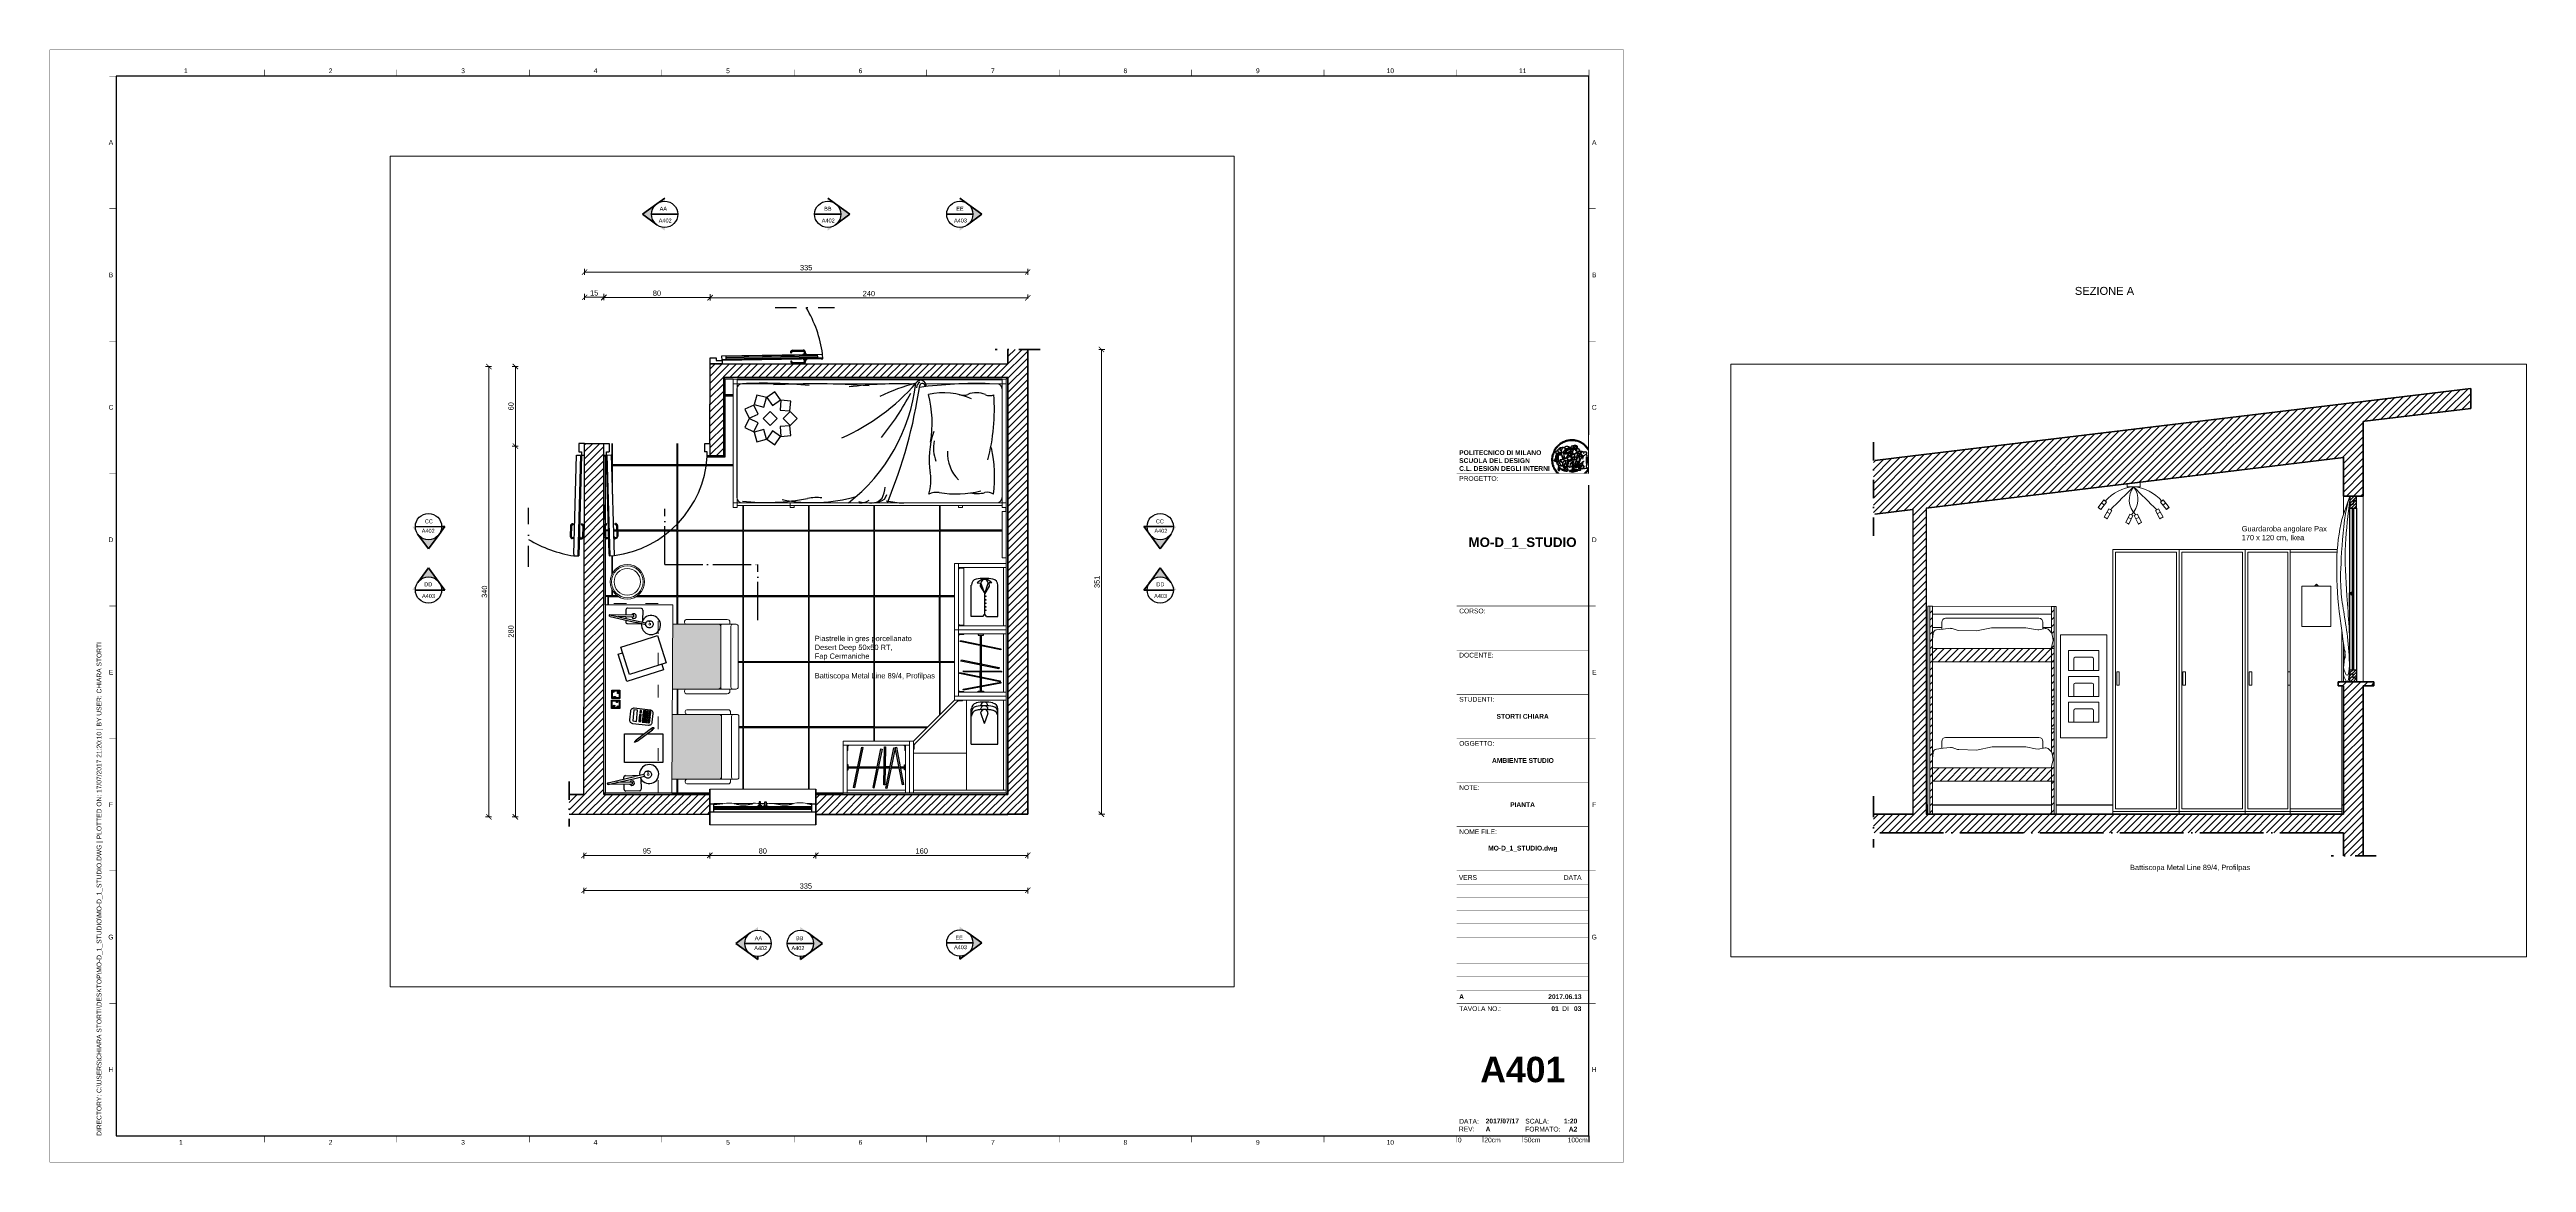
# Paper-space layout 'A401' of a CAD drawing. Header units: millimetres. Extents: x 0 to 935, y 0 to 420.
# The model-space entities are those that its viewports show. They can reach past a viewport. Long polylines and large blocks are cut down to what shows.
import ezdxf
from ezdxf.enums import TextEntityAlignment as Align

# ---------------------------------------------------------------- set-up
doc = ezdxf.new("R2010")
doc.units = ezdxf.units.MM
doc.set_wipeout_variables(frame=1)
for name, pattern in [('ACAD_ISO03W100', [30, 12, -18]), ('ACAD_ISO04W100', [30, 24, -3, 0, -3]), ('DASHDOT', [1, 0.5, -0.25, 0, -0.25])]:
    doc.linetypes.add(name, pattern=pattern)
for name, color, linetype, lineweight in [('A-DOOR-FULL', 9, 'Continuous', 25), ('A-FLOR-LEVL', 3, 'Continuous', 35), ('A-FURN', 2, 'Continuous', 18), ('A-GLAZ-FULL', 4, 'Continuous', 25), ('A-WALL-FULL-EXTR', 3, 'Continuous', 35), ('A-WALL-FULL-INTR', 1, 'Continuous', 25), ('acessori 2', 7, 'Continuous', 13), ('QUOTE', 5, 'Continuous', 13), ('TEXTURE', 13, 'Continuous', 25)]:
    doc.layers.add(name, color=color, linetype=linetype, lineweight=lineweight)
for name, color, linetype in [('A-FLOR', 11, 'Continuous'), ('A-SECT-D-MCUC', 12, 'Continuous'), ('ACCESSORI', 8, 'Continuous'), ('BATTISCOPA', 10, 'Continuous'), ('G-ANNO-LOGO', 3, 'Continuous'), ('G-ANNO-TEXT', 3, 'Continuous'), ('G-ANNO-TTLB', 3, 'Continuous'), ('SECT-SYMB', 6, 'Continuous')]:
    doc.layers.add(name, color=color, linetype=linetype)
doc.layers.add('Arredi - accessori', color=203, linetype='Continuous', plot=False)
doc.layers.add('G-ANNO-NPLT', color=210, linetype='Continuous', plot=False)
doc.styles.add('ARIAL', font='arial.ttf')
doc.styles.add('ARIAL-BOLD', font='')
doc.styles.add('E-ARIAL', font='arial.ttf')
doc.styles.get("Standard").update_dxf_attribs({"font": 'arial.ttf'})
doc.styles.get('ARIAL-BOLD').set_extended_font_data('Arial', bold=True)
doc.dimstyles.new('QUOTA', dxfattribs={"dimtxt": 2, "dimasz": 2, "dimexe": 1.25, "dimexo": 0.625, "dimtad": 1, "dimdec": 0, "dimtxsty": 'Standard', "dimblk": 'ARCHTICK', "dimcen": 2.5, "dimclrd": 256, "dimclre": 256, "dimadec": 0, "dimazin": 0, "dimtfac": 1, "dimtdec": 0, "dimtmove": 0, "dimatfit": 3, "dimldrblk": 'ARCHTICK', "dimfxl": 1, "dimfxlon": 1, "dimlwd": -1, "dimlwe": -1, "dimarcsym": 0})

# ---------------------------------------------------------------- blocks, each defined once
blk = doc.blocks.new('A1_GRID_LAYOUT')
at = {"layer": 'G-ANNO-NPLT', "const_width": 0.18}
for points in [[(594, 420), (0, 420)], [(0, 0), (0, 420)], [(594, 0), (594, 420)], [(594, 0), (0, 0)]]:
    blk.add_lwpolyline(points, dxfattribs=at)
at = {"layer": 'G-ANNO-TTLB'}
for p, q in [((25, 410), (25, 10)), ((581, 410), (25, 410)), ((581, 10), (581, 410)), ((25, 10), (581, 10))]:
    blk.add_line(p, q, dxfattribs=at)
at = {"layer": 'G-ANNO-TTLB', "const_width": 0.18, "flags": 128}
for points in [[(81, 412.5), (81, 410)], [(131, 412.5), (131, 410)], [(181, 412.5), (181, 410)], [(231, 412.5), (231, 410)], [(281, 412.5), (281, 410)], [(331, 412.5), (331, 410)], [(381, 412.5), (381, 410)], [(431, 412.5), (431, 410)], [(481, 412.5), (481, 410)], [(531, 412.5), (531, 410)], [(581, 412.5), (581, 410)], [(25, 410), (22.5, 410)], [(25, 360), (22.5, 360)], [(583.5, 360), (581, 360)], [(25, 310), (22.5, 310)], [(583.5, 310), (581, 310)], [(25, 260), (22.5, 260)], [(583.5, 260), (581, 260)], [(25, 210), (22.5, 210)], [(583.5, 210), (581, 210)], [(25, 160), (22.5, 160)], [(583.5, 160), (581, 160)], [(25, 110), (22.5, 110)], [(583.5, 110), (581, 110)], [(583.5, 110), (581, 110)], [(25, 60), (22.5, 60)], [(583.5, 60), (581, 60)], [(583.5, 60), (581, 60)], [(81, 10), (81, 7.5)], [(131, 10), (131, 7.5)], [(181, 10), (181, 7.5)], [(231, 10), (231, 7.5)], [(281, 10), (281, 7.5)], [(331, 10), (331, 7.5)], [(381, 10), (381, 7.5)], [(431, 10), (431, 7.5)], [(481, 10), (481, 7.5)], [(531, 10), (531, 7.5)], [(581, 10), (581, 7.5)]]:
    blk.add_lwpolyline(points, dxfattribs=at)
at = {"layer": 'G-ANNO-TEXT', "style": 'ARIAL'}
for s, p in [('1', (51.35, 412.07)), ('2', (106, 412.07)), ('3', (156, 412.07)), ('4', (206, 412.07)), ('5', (256, 412.07)), ('6', (306, 412.07)), ('7', (356, 412.07)), ('8', (406, 412.07)), ('9', (456, 412.07)), ('10', (506, 412.07)), ('11', (556, 412.07)), ('A', (23.09, 385)), ('A', (582.98, 385)), ('B', (23.09, 335)), ('B', (582.98, 335)), ('C', (23.09, 285)), ('C', (582.98, 285)), ('D', (23.09, 235)), ('D', (582.98, 235)), ('E', (23.09, 185)), ('E', (582.98, 185)), ('F', (23.09, 135)), ('F', (582.98, 135)), ('G', (23.09, 85)), ('G', (582.98, 85)), ('H', (23.09, 35)), ('H', (582.98, 35)), ('1', (49.49, 7.51)), ('2', (106, 7.51)), ('3', (156, 7.51)), ('4', (206, 7.51)), ('5', (256, 7.51)), ('6', (306, 7.51)), ('7', (356, 7.51)), ('8', (406, 7.51)), ('9', (456, 7.51)), ('10', (506, 7.51))]:
    blk.add_text(s, height=1.8, dxfattribs=at).set_placement(p, align=Align.MIDDLE_CENTER)
at = {"layer": 'G-ANNO-TEXT', "insert": (17.7, 9.95), "char_height": 1.8, "attachment_point": 1, "rotation": 90, "style": 'ARIAL'}
blk.add_mtext_dynamic_manual_height_columns('DIRECTORY: C:\\\\USERS\\\\CHIARA STORTI\\\\DESKTOP\\\\MO-D_1_STUDIO\\\\MO-D_1_STUDIO.DWG | PLOTTED ON: 17/07/2017 21:20:10 | BY USER: CHIARA STORTI', width=412.209, gutter_width=9, heights=[0], dxfattribs=at)
blk = doc.blocks.new('logoPolimi')
for p, q in [((-2.37, 0.12), (-2.16, 0.11)), ((-2.37, 0.01), (-2.16, 0.01)), ((-2.36, 0.23), (-2.15, 0.21)), ((-2.35, 0.34), (-2.14, 0.31)), ((-2.33, 0.45), (-2.12, 0.41)), ((-2.3, 0.55), (-2.1, 0.51)), ((-2.28, 0.66), (-2.07, 0.6)), ((-2.24, 0.77), (-2.04, 0.7)), ((-2.2, 0.87), (-2.01, 0.79)), ((-2.16, 0.97), (-1.97, 0.89)), ((-2.11, 1.07), (-1.93, 0.98)), ((-2.06, 1.17), (-1.88, 1.07)), ((-2.01, 1.26), (-1.83, 1.15)), ((-1.94, 1.36), (-1.77, 1.24)), ((-1.88, 1.45), (-1.71, 1.32)), ((-1.84, 0.03), (-1.82, 0.35)), ((-1.81, 1.53), (-1.65, 1.4)), ((-1.74, 1.61), (-1.58, 1.47)), ((-1.73, 0.59), (-1.73, 0.59)), ((-1.73, 0.59), (-1.73, 0.59)), ((-1.66, 1.69), (-1.51, 1.54)), ((-1.65, 0.57), (-1.65, 0.57)), ((-1.59, 1.12), (-1.59, 1.12)), ((-1.58, 1.77), (-1.44, 1.61)), ((-1.51, 0.55), (-1.51, 0.55)), ((-1.51, 0.55), (-1.51, 0.55)), ((-1.49, 1.84), (-1.36, 1.68)), ((-1.41, 1.91), (-1.28, 1.74)), ((-1.32, 1.97), (-1.2, 1.8)), ((-1.31, 0.79), (-1.21, 0.75)), ((-1.21, 0.75), (-1.31, 0.79)), ((-1.21, 0.75), (-1.31, 0.79)), ((-1.22, 2.03), (-1.11, 1.85)), ((-1.21, 0.75), (-1.21, 0.75)), ((-1.21, 0.75), (-1.21, 0.75)), ((-1.19, 0.76), (-1.19, 0.76)), ((-1.19, 0.76), (-1.19, 0.76)), ((-1.17, 0.99), (-1.18, 0.99)), ((-1.18, 0.99), (-1.17, 0.99)), ((-1.16, 0.57), (-1.16, 0.57)), ((-1.16, 0.57), (-1.16, 0.57)), ((-1.13, 2.09), (-1.03, 1.9)), ((-1.1, 0.01), (-0.99, 0.06)), ((-0.99, 0.06), (-1.1, 0.01)), ((-0.99, 0.06), (-1.1, 0.01)), ((-1.03, 2.14), (-0.94, 1.95)), ((-0.99, 0.06), (-0.99, 0.06)), ((-0.99, 0.06), (-0.99, 0.06)), ((-0.97, 0.79), (-0.98, 0.79)), ((-0.89, 0.84), (-0.97, 0.79)), ((-0.97, 0.79), (-0.89, 0.84)), ((-0.96, 1.41), (-0.96, 1.41)), ((-0.96, 1.41), (-0.96, 1.41)), ((-0.93, 2.18), (-0.84, 1.99)), ((-0.89, 0.84), (-0.82, 0.87)), ((-0.82, 0.87), (-0.89, 0.84)), ((-0.89, 0.84), (-0.82, 0.87)), ((-0.88, 0.83), (-0.89, 0.84)), ((-0.85, 1.39), (-0.85, 1.39)), ((-0.85, 1.39), (-0.85, 1.39)), ((-0.84, 0.14), (-0.84, 0.14)), ((-0.83, 2.22), (-0.75, 2.03)), ((-0.77, 1.08), (-0.78, 1.08)), ((-0.78, 1.08), (-0.77, 1.08)), ((-0.61, 1.12), (-0.77, 1.08)), ((-0.77, 1.08), (-0.61, 1.12)), ((-0.77, 1.08), (-0.61, 1.12)), ((-0.75, 1.3), (-0.76, 1.29)), ((-0.76, 1.29), (-0.75, 1.3)), ((-0.72, 2.26), (-0.66, 2.06)), ((-0.65, 0.99), (-0.7, 0.96)), ((-0.69, 0.18), (-0.68, 0.18)), ((-0.66, 0.93), (-0.66, 0.93)), ((-0.66, 0.93), (-0.64, 0.93)), ((-0.66, 0.93), (-0.66, 0.93)), ((-0.66, 0.93), (-0.66, 0.93)), ((-0.63, 1.01), (-0.63, 1.01)), ((-0.63, 1.01), (-0.62, 1.01)), ((-0.63, 0.66), (-0.63, 0.66)), ((-0.61, 2.29), (-0.56, 2.09)), ((-0.6, 1.12), (-0.61, 1.12)), ((-0.61, 1.12), (-0.6, 1.12)), ((-0.61, 1.12), (-0.6, 1.12)), ((-0.61, 0.86), (-0.57, 0.85)), ((-0.57, 0.85), (-0.61, 0.86)), ((-0.61, 0.86), (-0.57, 0.85)), ((-0.53, 1.08), (-0.6, 1.12)), ((-0.6, 1.12), (-0.6, 1.11)), ((-0.6, 1.12), (-0.53, 1.08)), ((-0.57, 0.8), (-0.59, 0.8)), ((-0.57, 0.85), (-0.53, 0.84)), ((-0.57, 0.85), (-0.57, 0.85)), ((-0.57, 0.85), (-0.57, 0.85)), ((-0.57, 0.85), (-0.53, 0.84)), ((-0.56, 0.29), (-0.49, 0.48)), ((-0.56, 0.14), (-0.56, 0.29)), ((-0.5, 0.11), (-0.56, 0.14)), ((-0.53, 0.84), (-0.51, 0.84)), ((-0.53, 0.84), (-0.51, 0.84)), ((-0.53, 0.84), (-0.53, 0.84)), ((-0.51, 2.32), (-0.46, 2.11)), ((-0.51, 0.11), (-0.51, 0.11)), ((-0.51, 0.11), (-0.51, 0.11)), ((-0.34, 0.33), (-0.5, 0.11)), ((-0.49, 0.48), (-0.41, 0.55)), ((-0.42, 0.8), (-0.47, 0.79)), ((-0.42, 0.8), (-0.47, 0.79)), ((-0.47, 0.79), (-0.45, 0.76)), ((-0.47, 0.79), (-0.45, 0.76)), ((-0.45, 1.14), (-0.42, 1.11)), ((-0.42, 1.26), (-0.36, 1.22)), ((-0.41, 0.55), (-0.34, 0.49)), ((-0.4, 2.34), (-0.36, 2.13)), ((-0.4, 1.37), (-0.38, 1.38)), ((-0.39, 1.37), (-0.4, 1.37)), ((-0.35, 1.33), (-0.4, 1.37)), ((-0.39, 1.24), (-0.4, 1.23)), ((-0.38, 1.14), (-0.38, 1.14)), ((-0.34, 0.49), (-0.09, 0.48)), ((-0.16, 0.32), (-0.34, 0.33)), ((-0.14, 0.32), (-0.31, 0.34)), ((-0.29, 2.35), (-0.26, 2.14)), ((-0.28, 1.3), (-0.29, 1.3)), ((-0.28, 1.3), (-0.28, 1.3)), ((-0.18, 2.36), (-0.16, 2.15)), ((-0.16, 1.24), (-0.16, 1.25)), ((-0.16, 1.25), (-0.16, 1.25)), ((-0.16, 0.49), (-0.14, 0.64)), ((-0.06, 0.27), (-0.16, 0.32)), ((-0.1, 0.88), (-0.09, 0.87)), ((-0.08, 1.37), (-0.08, 1.38)), ((-0.08, 1.23), (-0.05, 1.21)), ((-0.05, 1.21), (-0.08, 1.23)), ((-0.08, 1.23), (-0.05, 1.21)), ((-0.07, 2.37), (-0.06, 2.16)), ((-0.03, 0.26), (-0.06, 0.27)), ((-0.05, 1.21), (-0.04, 1.21)), ((-0.04, 1.21), (-0.05, 1.21)), ((-0.04, 1.21), (-0.04, 1.21)), ((-0.04, 1.21), (-0.04, 1.21)), ((-0.04, 0.48), (-0.03, 0.26)), ((0.03, 1.15), (0.03, 1.15)), ((0.03, 0.66), (0.03, 0.67)), ((0.04, 2.37), (0.04, 2.16)), ((0.07, 0.58), (0.07, 0.57)), ((0.1, 1.18), (0.1, 1.18)), ((0.1, 0.84), (0.1, 0.84)), ((0.13, 1.32), (0.17, 1.19)), ((0.15, 2.36), (0.14, 2.16)), ((0.14, 0.71), (0.34, 0.65)), ((0.31, 0.56), (0.17, 0.63)), ((0.26, 2.36), (0.24, 2.15)), ((0.27, 1.61), (0.27, 1.61)), ((0.27, 1.61), (0.27, 1.61)), ((0.27, 1.61), (0.27, 1.61)), ((0.29, 1.29), (0.29, 1.29)), ((0.29, 1.29), (0.29, 1.29)), ((0.29, 1.29), (0.29, 1.29)), ((0.29, 1.29), (0.29, 1.29)), ((0.33, 0.49), (0.34, 0.49)), ((0.33, 0.03), (0.35, 0.03)), ((0.33, 0.03), (0.35, 0.03)), ((0.37, 2.34), (0.34, 2.13)), ((0.34, 0.65), (0.34, 0.64)), ((0.35, 0.03), (0.57, 0.06)), ((0.35, 0.03), (0.57, 0.06)), ((0.35, 0.03), (0.35, 0.03)), ((0.35, 0.03), (0.35, 0.03)), ((0.38, 1.36), (0.37, 1.35)), ((0.38, 0.34), (0.37, 0.34)), ((0.38, 0.34), (0.38, 0.34)), ((0.43, 0.67), (0.39, 0.64)), ((0.48, 2.32), (0.44, 2.12)), ((0.49, 1.05), (0.51, 1.13)), ((0.51, 1.13), (0.49, 1.05)), ((0.49, 1.05), (0.51, 1.13)), ((0.51, 1.31), (0.5, 1.29)), ((0.51, 1.13), (0.52, 1.23)), ((0.52, 1.23), (0.51, 1.23)), ((0.51, 1.23), (0.52, 1.23)), ((0.52, 1.23), (0.51, 1.13)), ((0.51, 1.13), (0.52, 1.23)), ((0.52, 1.24), (0.6, 1.37)), ((0.52, 1.23), (0.6, 1.36)), ((0.6, 1.36), (0.52, 1.23)), ((0.52, 1.23), (0.52, 1.23)), ((0.52, 1.23), (0.52, 1.24)), ((0.52, 1.23), (0.52, 1.23)), ((0.55, 1.07), (0.53, 1.06)), ((0.53, 1.04), (0.53, 1.06)), ((0.53, 1.05), (0.53, 1.04)), ((0.59, 2.3), (0.54, 2.09)), ((0.54, 0.3), (0.63, 0.32)), ((0.54, -0.08), (0.61, 0.06)), ((0.61, 0.06), (0.54, -0.08)), ((0.54, -0.08), (0.61, 0.06)), ((0.56, 0.19), (0.59, 0.21)), ((0.57, 1.07), (0.57, 1.07)), ((0.57, 1.07), (0.57, 1.07)), ((0.57, 1.07), (0.57, 1.07)), ((0.57, 1.07), (0.57, 1.07)), ((0.57, 1.07), (0.57, 1.07)), ((0.57, 1.07), (0.57, 1.07)), ((0.57, 1.07), (0.57, 1.07)), ((0.58, 0.3), (0.59, 0.29)), ((0.59, 0.78), (0.59, 0.79)), ((0.59, 0.79), (0.59, 0.79)), ((0.59, 0.79), (0.59, 0.79)), ((0.59, 0.79), (0.59, 0.78)), ((0.61, 0.06), (0.6, 0.07)), ((0.6, 0.07), (0.61, 0.06)), ((0.61, 0.06), (0.61, 0.07)), ((0.62, 0.21), (0.65, 0.22)), ((0.69, 2.27), (0.63, 2.07)), ((0.64, 1.37), (0.65, 1.37)), ((0.69, 0.86), (0.68, 0.86)), ((0.68, 0.86), (0.69, 0.86)), ((0.68, 0.76), (0.68, 0.76)), ((0.8, 2.23), (0.73, 2.03)), ((0.76, 0.26), (0.76, 0.26)), ((0.9, 2.19), (0.82, 2)), ((0.82, 0.35), (0.84, 0.36)), ((0.82, 0.35), (0.82, 0.35)), ((0.84, 0.36), (0.84, 0.37)), ((0.85, 0.34), (1.05, 0.35)), ((1, 2.15), (0.91, 1.96)), ((0.93, 1.05), (0.93, 1.05)), ((0.93, 1.05), (0.93, 1.05)), ((0.93, 1.05), (0.93, 1.04)), ((0.93, 1.05), (0.93, 1.05)), ((0.97, 0.66), (0.96, 0.66)), ((1.01, 0.97), (0.98, 0.96)), ((1.1, 2.1), (1, 1.91)), ((1.2, 2.04), (1.09, 1.86)), ((1.17, 0.96), (1.17, 0.95)), ((1.17, 0.95), (1.17, 0.95)), ((1.29, 1.99), (1.18, 1.81)), ((1.38, 1.92), (1.26, 1.75)), ((1.34, 0.37), (1.26, 0.04)), ((1.27, 0.37), (1.27, 0.38)), ((1.28, 0.95), (1.28, 0.95)), ((1.47, 1.86), (1.34, 1.69)), ((1.37, 0.73), (1.46, 0.81)), ((1.41, 0.4), (1.41, 0.41)), ((1.56, 1.79), (1.42, 1.63)), ((1.64, 1.71), (1.49, 1.56)), ((1.49, 0.9), (1.57, 0.92)), ((1.72, 1.63), (1.56, 1.49)), ((1.67, 0.6), (1.57, 0.53)), ((1.79, 1.55), (1.63, 1.41)), ((1.86, 1.47), (1.7, 1.34)), ((1.93, 1.38), (1.76, 1.26)), ((1.99, 1.29), (1.81, 1.17)), ((2.05, 1.19), (1.87, 1.09)), ((2.1, 1.1), (1.92, 1)), ((2.15, 1), (1.96, 0.91)), ((2.19, 0.9), (2, 0.82)), ((2.23, 0.79), (2.04, 0.72)), ((2.27, 0.69), (2.07, 0.63)), ((2.3, 0.58), (2.09, 0.53)), ((2.32, 0.47), (2.12, 0.43)), ((2.34, 0.37), (2.13, 0.33)), ((2.36, 0.26), (2.15, 0.23)), ((2.37, 0.15), (2.16, 0.13)), ((2.37, 0.04), (2.16, 0.03)), ((-2.37, -0.1), (-2.16, -0.09)), ((-2.36, -0.21), (-2.15, -0.19)), ((-2.35, -0.32), (-2.14, -0.29)), ((-2.33, -0.43), (-2.12, -0.39)), ((-2.31, -0.54), (-2.1, -0.49)), ((-2.28, -0.65), (-2.08, -0.59)), ((-2.25, -0.75), (-2.05, -0.69)), ((-2.21, -0.86), (-2.02, -0.78)), ((-2.17, -0.96), (-1.98, -0.87)), ((-2.12, -1.06), (-1.93, -0.96)), ((-2.07, -1.16), (-1.89, -1.05)), ((-2.04, -0.15), (-1.97, -0.2)), ((-2.01, -1.25), (-1.84, -1.14)), ((-1.95, -1.34), (-1.78, -1.22)), ((-1.89, -1.43), (-1.72, -1.31)), ((-1.82, -1.52), (-1.66, -1.38)), ((-1.75, -1.6), (-1.59, -1.46)), ((-1.67, -1.68), (-1.52, -1.53)), ((-1.58, -0.12), (-1.6, -0.18)), ((-1.6, -0.18), (-1.58, -0.28)), ((-1.57, -0.54), (-1.59, -0.54)), ((-1.59, -0.54), (-1.59, -0.54)), ((-1.59, -1.76), (-1.45, -1.6)), ((-1.56, -0.32), (-1.56, -0.31)), ((-1.56, -0.31), (-1.56, -0.31)), ((-1.53, -0.65), (-1.53, -0.65)), ((-1.53, -0.65), (-1.53, -0.65)), ((-1.51, -1.83), (-1.37, -1.67)), ((-1.48, -0.86), (-1.48, -0.85)), ((-1.42, -0.37), (-1.42, -0.37)), ((-1.42, -1.9), (-1.29, -1.73)), ((-1.38, -0.46), (-1.38, -0.46)), ((-1.33, -1.96), (-1.21, -1.79)), ((-1.31, -0.24), (-1.31, -0.23)), ((-1.31, -0.23), (-1.31, -0.24)), ((-1.24, -2.02), (-1.13, -1.84)), ((-1.23, -0.19), (-1.23, -0.19)), ((-1.23, -0.19), (-1.23, -0.19)), ((-1.23, -0.19), (-1.23, -0.19)), ((-1.23, -0.19), (-1.23, -0.19)), ((-1.14, -2.08), (-1.04, -1.89)), ((-1.04, -2.13), (-0.95, -1.94)), ((-1.01, -0.39), (-1.02, -0.39)), ((-1.02, -0.39), (-1.01, -0.39)), ((-1.02, -0.7), (-1.02, -0.7)), ((-1.02, -0.7), (-1.02, -0.7)), ((-1.02, -0.7), (-1.02, -0.7)), ((-0.94, -2.18), (-0.86, -1.98)), ((-0.84, -2.22), (-0.77, -2.02)), ((-0.79, -0.51), (-0.83, -0.58)), ((-0.83, -0.58), (-0.79, -0.51)), ((-0.83, -0.58), (-0.79, -0.51)), ((-0.78, -1.05), (-0.83, -0.94)), ((-0.83, -0.94), (-0.78, -1.05)), ((-0.83, -0.94), (-0.83, -0.94)), ((-0.83, -0.94), (-0.78, -1.05)), ((-0.82, -1.23), (-0.82, -1.23)), ((-0.82, -1.23), (-0.77, -1.23)), ((-0.77, -1.23), (-0.82, -1.23)), ((-0.82, -1.23), (-0.82, -1.23)), ((-0.77, -1.23), (-0.82, -1.23)), ((-0.75, -0.96), (-0.8, -0.89)), ((-0.8, -0.89), (-0.79, -0.92)), ((-0.79, -0.92), (-0.8, -0.89)), ((-0.8, -0.89), (-0.75, -0.96)), ((-0.79, -0.92), (-0.8, -0.89)), ((-0.8, -0.89), (-0.8, -0.89)), ((-0.8, -0.89), (-0.75, -0.96)), ((-0.79, -0.92), (-0.78, -0.95)), ((-0.78, -0.95), (-0.79, -0.92)), ((-0.78, -0.95), (-0.79, -0.92)), ((-0.77, -0.49), (-0.78, -0.48)), ((-0.78, -0.48), (-0.77, -0.49)), ((-0.78, -0.95), (-0.76, -1)), ((-0.76, -1), (-0.78, -0.95)), ((-0.76, -1), (-0.78, -0.95)), ((-0.71, -0.89), (-0.75, -0.87)), ((-0.75, -0.87), (-0.71, -0.89)), ((-0.75, -0.87), (-0.71, -0.89)), ((-0.72, -1.01), (-0.75, -0.96)), ((-0.75, -0.96), (-0.72, -1.01)), ((-0.75, -0.96), (-0.72, -1.01)), ((-0.74, -2.25), (-0.67, -2.05)), ((-0.64, -0.93), (-0.71, -0.89)), ((-0.71, -0.89), (-0.64, -0.93)), ((-0.71, -0.89), (-0.64, -0.93)), ((-0.66, -0.53), (-0.66, -0.53)), ((-0.66, -0.53), (-0.66, -0.53)), ((-0.66, -0.53), (-0.66, -0.53)), ((-0.63, -2.29), (-0.57, -2.08)), ((-0.52, -2.31), (-0.48, -2.11)), ((-0.39, -0.81), (-0.51, -0.69)), ((-0.51, -1.04), (-0.5, -1.04)), ((-0.48, -0.42), (-0.48, -0.42)), ((-0.48, -0.42), (-0.48, -0.42)), ((-0.48, -0.42), (-0.48, -0.42)), ((-0.42, -2.33), (-0.38, -2.13)), ((-0.41, -0.51), (-0.41, -0.51)), ((-0.38, -0.05), (-0.39, -0.12)), ((-0.39, -0.12), (-0.37, -0.1)), ((-0.35, -0.14), (-0.37, -0.08)), ((-0.37, -0.09), (-0.37, -0.09)), ((-0.33, -0.12), (-0.35, -0.14)), ((-0.32, -0.14), (-0.35, -0.14)), ((-0.35, -0.18), (-0.34, -0.22)), ((-0.34, -0.08), (-0.29, -0.16)), ((-0.34, -0.22), (-0.34, -0.22)), ((-0.27, -0.17), (-0.32, -0.14)), ((-0.31, -2.35), (-0.28, -2.14)), ((-0.25, -0.91), (-0.26, -0.9)), ((-0.26, -1.29), (0.1, -1.2)), ((0.1, -1.2), (-0.26, -1.29)), ((0.08, -1.4), (-0.26, -1.29)), ((-0.26, -1.29), (0.08, -1.4)), ((-0.26, -1.38), (-0.26, -1.29)), ((-0.26, -1.29), (-0.26, -1.29)), ((-0.26, -1.29), (-0.26, -1.38)), ((-0.26, -1.29), (0.08, -1.4)), ((-0.26, -1.29), (-0.26, -1.29)), ((0.08, -1.49), (-0.26, -1.38)), ((-0.26, -1.38), (0.09, -1.49)), ((-0.2, -2.36), (-0.18, -2.15)), ((-0.14, -0.15), (-0.16, -0.13)), ((-0.11, -0.04), (-0.12, -0.05)), ((-0.09, -2.37), (-0.08, -2.16)), ((-0.04, -0.41), (-0.01, -0.44)), ((-0.01, -0.44), (-0.04, -0.41)), ((-0.04, -0.41), (-0.01, -0.44)), ((0.03, -2.37), (0.02, -2.16)), ((0.07, -0.84), (0.07, -0.84)), ((0.07, -0.84), (0.07, -0.84)), ((0.1, -1.2), (0.08, -1.32)), ((0.08, -1.32), (0.13, -1.2)), ((0.08, -1.4), (0.72, -1.22)), ((0.72, -1.22), (0.08, -1.4)), ((0.08, -1.4), (0.72, -1.22)), ((0.72, -1.31), (0.08, -1.49)), ((0.08, -1.44), (0.08, -1.4)), ((0.08, -1.4), (0.08, -1.44)), ((0.08, -1.4), (0.08, -1.49)), ((0.08, -1.49), (0.08, -1.44)), ((0.08, -1.44), (0.08, -1.44)), ((0.08, -1.44), (0.08, -1.45)), ((0.08, -1.45), (0.08, -1.46)), ((0.08, -1.46), (0.08, -1.49)), ((0.1, -1.01), (0.09, -0.86)), ((0.1, -1.01), (0.09, -0.86)), ((0.09, -1.49), (0.72, -1.31)), ((0.1, -1.2), (0.12, -1.04)), ((0.12, -1.04), (0.1, -1.2)), ((0.13, -1.2), (0.1, -1.2)), ((0.1, -1.2), (0.13, -1.2)), ((0.13, -1.2), (0.1, -1.2)), ((0.1, -1.2), (0.1, -1.2)), ((0.11, -0.44), (0.11, -0.44)), ((0.11, -0.44), (0.11, -0.44)), ((0.12, -0.21), (0.12, -0.21)), ((0.12, -0.21), (0.12, -0.21)), ((0.12, -0.21), (0.12, -0.21)), ((0.12, -0.21), (0.12, -0.21)), ((0.12, -0.21), (0.12, -0.21)), ((0.12, -0.21), (0.12, -0.21)), ((0.12, -0.21), (0.12, -0.21)), ((0.12, -0.21), (0.12, -0.21)), ((0.12, -0.21), (0.12, -0.21)), ((0.12, -0.21), (0.12, -0.21)), ((0.12, -0.21), (0.12, -0.21)), ((0.12, -0.21), (0.12, -0.21)), ((0.12, -0.21), (0.12, -0.21)), ((0.12, -0.56), (0.14, -0.53)), ((0.14, -0.53), (0.12, -0.56)), ((0.12, -0.56), (0.14, -0.53)), ((0.12, -1.04), (0.12, -1.04)), ((0.12, -1.04), (0.12, -1.04)), ((0.12, -1.04), (0.12, -1.04)), ((0.14, -2.37), (0.12, -2.16)), ((0.21, -0.99), (0.13, -1.2)), ((0.13, -1.2), (0.21, -0.99)), ((0.36, -1.14), (0.13, -1.2)), ((0.13, -1.2), (0.26, -1.17)), ((0.14, -0.53), (0.16, -0.49)), ((0.16, -0.49), (0.14, -0.53)), ((0.14, -0.53), (0.16, -0.49)), ((0.16, -0.49), (0.16, -0.49)), ((0.16, -0.49), (0.16, -0.49)), ((0.28, -1.19), (0.21, -0.99)), ((0.21, -0.99), (0.31, -1.27)), ((0.25, -2.36), (0.22, -2.15)), ((0.24, -0.17), (0.24, -0.16)), ((0.24, -0.16), (0.24, -0.17)), ((0.25, -0.84), (0.25, -0.88)), ((0.25, -0.88), (0.25, -0.84)), ((0.25, -0.88), (0.25, -0.84)), ((0.25, -0.88), (0.29, -1.17)), ((0.26, -0.88), (0.25, -0.88)), ((0.31, -1.27), (0.25, -0.88)), ((0.26, -1.17), (0.28, -1.16)), ((0.28, -1.16), (0.36, -1.14)), ((0.29, -1.17), (0.28, -1.19)), ((0.35, -2.34), (0.32, -2.14)), ((0.36, -1.14), (0.72, -1.22)), ((0.72, -1.22), (0.36, -1.14)), ((0.46, -2.32), (0.42, -2.12)), ((0.49, -0.31), (0.49, -0.31)), ((0.49, -0.31), (0.49, -0.31)), ((0.5, -0.27), (0.5, -0.27)), ((0.51, -0.27), (0.51, -0.27)), ((0.57, -2.3), (0.52, -2.1)), ((0.68, -2.27), (0.62, -2.07)), ((0.78, -2.24), (0.71, -2.04)), ((0.72, -0.81), (0.75, -0.89)), ((0.72, -1.22), (0.72, -1.31)), ((0.72, -1.31), (0.72, -1.22)), ((0.74, -0.23), (0.74, -0.23)), ((0.74, -0.23), (0.75, -0.24)), ((0.75, -0.23), (0.75, -0.23)), ((0.89, -2.2), (0.81, -2)), ((0.86, -0.25), (0.82, -0.34)), ((0.87, -0.22), (0.86, -0.23)), ((0.87, -0.22), (0.86, -0.25)), ((0.99, -2.15), (0.9, -1.96)), ((0.96, -0.58), (0.96, -0.57)), ((1.09, -2.11), (0.99, -1.92)), ((1.05, -1.05), (1.04, -1.05)), ((1.19, -2.05), (1.08, -1.87)), ((1.28, -2), (1.17, -1.82)), ((1.37, -1.93), (1.25, -1.76)), ((1.31, -0.27), (1.3, -0.26)), ((1.3, -0.26), (1.3, -0.26)), ((1.3, -0.26), (1.3, -0.26)), ((1.3, -0.26), (1.31, -0.27)), ((1.3, -0.26), (1.3, -0.26)), ((1.46, -1.87), (1.33, -1.7)), ((1.54, -1.8), (1.41, -1.64)), ((1.63, -1.72), (1.48, -1.57)), ((1.71, -1.65), (1.55, -1.5)), ((1.78, -1.57), (1.62, -1.43)), ((1.85, -1.48), (1.69, -1.35)), ((1.92, -1.39), (1.75, -1.27)), ((1.98, -1.3), (1.81, -1.19)), ((2.04, -1.21), (1.86, -1.1)), ((2.09, -1.11), (1.91, -1.01)), ((2.14, -1.01), (1.95, -0.92)), ((2.19, -0.91), (1.99, -0.83)), ((2.23, -0.81), (2.03, -0.74)), ((2.26, -0.7), (2.06, -0.64)), ((2.29, -0.6), (2.09, -0.55)), ((2.32, -0.49), (2.11, -0.45)), ((2.34, -0.38), (2.13, -0.35)), ((2.35, -0.27), (2.15, -0.25)), ((2.37, -0.08), (2.16, -0.07)), ((2.36, -0.16), (2.16, -0.15))]:
    blk.add_line(p, q)
for points in [[(-1.9, 0.12), (-1.94, 0.02), (-2.05, -0.09), (-2.05, -0.09)], [(-1.86, 0.38), (-1.86, 0.38), (-1.87, 0.19), (-1.9, 0.12)], [(-1.76, 0.6), (-1.76, 0.6), (-1.84, 0.57), (-1.86, 0.38)], [(-1.86, -0.04), (-1.84, 0.02), (-1.84, 0.03), (-1.84, 0.03)], [(-1.82, 0.78), (-1.83, 0.8), (-1.85, 0.86), (-1.83, 0.88)], [(-1.82, 0.78), (-1.83, 0.8), (-1.85, 0.86), (-1.83, 0.88)], [(-1.83, 0.88), (-1.81, 0.9), (-1.76, 0.96), (-1.76, 0.96)], [(-1.83, 0.88), (-1.81, 0.9), (-1.76, 0.96), (-1.76, 0.96)], [(-1.76, 0.6), (-1.83, 0.7), (-1.78, 0.74), (-1.78, 0.74)], [(-1.78, 0.74), (-1.79, 0.74), (-1.83, 0.7), (-1.76, 0.6)], [(-1.78, 0.74), (-1.8, 0.76), (-1.81, 0.78), (-1.82, 0.78)], [(-1.78, 0.74), (-1.8, 0.76), (-1.81, 0.78), (-1.82, 0.78)], [(-1.82, 0.35), (-1.81, 0.5), (-1.73, 0.59), (-1.73, 0.59)], [(-1.82, -0.19), (-1.73, -0.07), (-1.75, 0.14), (-1.75, 0.3)], [(-1.75, 0.33), (-1.75, 0.17), (-1.73, -0.05), (-1.8, -0.17)], [(-1.78, 0.74), (-1.75, 0.72), (-1.72, 0.69), (-1.68, 0.7)], [(-1.68, 0.7), (-1.72, 0.69), (-1.75, 0.72), (-1.78, 0.74)], [(-1.68, 0.7), (-1.72, 0.69), (-1.75, 0.72), (-1.78, 0.74)], [(-1.78, 0.74), (-1.78, 0.74), (-1.78, 0.74), (-1.78, 0.74)], [(-1.76, 0.96), (-1.68, 1.1), (-1.59, 1.12), (-1.59, 1.12)], [(-1.76, 0.96), (-1.68, 1.1), (-1.6, 1.12), (-1.6, 1.12)], [(-1.73, 0.59), (-1.74, 0.59), (-1.75, 0.6), (-1.76, 0.6)], [(-1.73, 0.59), (-1.74, 0.59), (-1.75, 0.6), (-1.76, 0.6)], [(-1.75, 0.3), (-1.76, 0.47), (-1.65, 0.57), (-1.65, 0.57)], [(-1.65, 0.57), (-1.65, 0.57), (-1.76, 0.5), (-1.75, 0.33)], [(-1.65, 0.57), (-1.68, 0.58), (-1.7, 0.58), (-1.73, 0.59)], [(-1.65, 0.57), (-1.68, 0.58), (-1.7, 0.58), (-1.73, 0.59)], [(-1.5, 0.71), (-1.53, 0.74), (-1.61, 0.71), (-1.68, 0.7)], [(-1.68, 0.7), (-1.61, 0.71), (-1.53, 0.73), (-1.5, 0.71)], [(-1.5, 0.71), (-1.53, 0.73), (-1.61, 0.71), (-1.68, 0.7)], [(-1.51, 0.55), (-1.56, 0.56), (-1.61, 0.56), (-1.65, 0.57)], [(-1.65, 0.57), (-1.61, 0.56), (-1.56, 0.56), (-1.51, 0.55)], [(-1.51, 0.55), (-1.56, 0.56), (-1.61, 0.56), (-1.65, 0.57)], [(-1.59, 1.12), (-1.6, 1.06), (-1.61, 0.99), (-1.61, 0.97)], [(-1.61, 0.97), (-1.61, 0.99), (-1.6, 1.06), (-1.59, 1.12)], [(-1.61, 0.97), (-1.61, 0.99), (-1.6, 1.06), (-1.59, 1.12)], [(-1.61, 0.97), (-1.61, 0.95), (-1.56, 0.88), (-1.54, 0.87)], [(-1.54, 0.87), (-1.56, 0.88), (-1.61, 0.95), (-1.61, 0.97)], [(-1.54, 0.87), (-1.56, 0.88), (-1.61, 0.96), (-1.61, 0.97)], [(-1.59, 1.12), (-1.59, 1.13), (-1.59, 1.15), (-1.58, 1.16)], [(-1.59, 1.12), (-1.59, 1.13), (-1.59, 1.15), (-1.58, 1.16)], [(-1.58, 1.16), (-1.57, 1.21), (-1.52, 1.23), (-1.49, 1.25)], [(-1.58, 1.16), (-1.57, 1.21), (-1.52, 1.23), (-1.49, 1.25)], [(-1.58, 0.36), (-1.58, 0.48), (-1.51, 0.55), (-1.51, 0.55)], [(-1.51, 0.55), (-1.51, 0.55), (-1.58, 0.48), (-1.58, 0.36)], [(-1.51, 0.55), (-1.51, 0.55), (-1.58, 0.48), (-1.58, 0.36)], [(-1.55, 0.04), (-1.55, 0.08), (-1.58, 0.25), (-1.58, 0.36)], [(-1.58, 0.36), (-1.58, 0.25), (-1.55, 0.08), (-1.55, 0.04)], [(-1.58, 0.36), (-1.58, 0.25), (-1.55, 0.08), (-1.55, 0.04)], [(-1.58, -0.12), (-1.57, -0.06), (-1.55, 0.02), (-1.55, 0.04)], [(-1.55, 0.04), (-1.55, 0.02), (-1.57, -0.06), (-1.58, -0.12)], [(-1.55, 0.04), (-1.55, 0.02), (-1.56, -0.04), (-1.57, -0.1)], [(-1.54, 0.87), (-1.52, 0.85), (-1.47, 0.83), (-1.44, 0.83)], [(-1.44, 0.83), (-1.47, 0.83), (-1.52, 0.85), (-1.54, 0.87)], [(-1.45, 0.83), (-1.47, 0.83), (-1.52, 0.85), (-1.54, 0.87)], [(-1.51, 0.55), (-1.33, 0.54), (-1.16, 0.57), (-1.16, 0.57)], [(-1.16, 0.57), (-1.16, 0.57), (-1.33, 0.54), (-1.51, 0.55)], [(-1.16, 0.57), (-1.16, 0.57), (-1.33, 0.54), (-1.51, 0.55)], [(-1.5, 0.71), (-1.46, 0.68), (-1.4, 0.62), (-1.33, 0.66)], [(-1.33, 0.66), (-1.4, 0.62), (-1.46, 0.68), (-1.5, 0.71)], [(-1.33, 0.66), (-1.4, 0.62), (-1.46, 0.68), (-1.5, 0.71)], [(-1.49, 1.25), (-1.46, 1.26), (-1.42, 1.33), (-1.39, 1.36)], [(-1.49, 1.25), (-1.46, 1.27), (-1.43, 1.34), (-1.39, 1.36)], [(-1.31, 0.79), (-1.33, 0.79), (-1.42, 0.83), (-1.45, 0.83)], [(-1.44, 0.83), (-1.42, 0.83), (-1.33, 0.79), (-1.31, 0.79)], [(-1.31, 0.79), (-1.33, 0.79), (-1.42, 0.83), (-1.44, 0.83)], [(-1.35, 1.1), (-1.4, 1.17), (-1.36, 1.23), (-1.29, 1.31)], [(-1.29, 1.31), (-1.36, 1.23), (-1.4, 1.17), (-1.35, 1.1)], [(-1.35, 1.1), (-1.4, 1.17), (-1.36, 1.23), (-1.29, 1.31)], [(-1.39, 1.36), (-1.35, 1.38), (-1.26, 1.4), (-1.19, 1.41)], [(-1.39, 1.36), (-1.35, 1.38), (-1.26, 1.4), (-1.19, 1.41)], [(-1.18, 0.99), (-1.24, 0.97), (-1.3, 1.03), (-1.35, 1.1)], [(-1.35, 1.1), (-1.3, 1.03), (-1.24, 0.97), (-1.18, 0.99)], [(-1.18, 1), (-1.24, 0.97), (-1.3, 1.03), (-1.35, 1.1)], [(-1.33, 0.66), (-1.28, 0.7), (-1.23, 0.73), (-1.21, 0.75)], [(-1.21, 0.75), (-1.23, 0.73), (-1.28, 0.7), (-1.33, 0.66)], [(-1.21, 0.75), (-1.23, 0.73), (-1.28, 0.7), (-1.33, 0.66)], [(-1.29, 1.31), (-1.22, 1.39), (-1.01, 1.41), (-0.96, 1.41)], [(-0.96, 1.41), (-1.01, 1.41), (-1.22, 1.39), (-1.29, 1.31)], [(-1.29, 1.31), (-1.22, 1.39), (-1.01, 1.41), (-0.96, 1.41)], [(-1.24, -0.02), (-1.21, -0.01), (-1.1, 0.01), (-1.1, 0.01)], [(-1.1, 0.01), (-1.1, 0.01), (-1.21, -0.01), (-1.24, -0.02)], [(-1.1, 0.01), (-1.1, 0.01), (-1.21, -0.01), (-1.24, -0.02)], [(-1.21, 0.75), (-1.2, 0.75), (-1.19, 0.76), (-1.19, 0.76)], [(-1.19, 0.76), (-1.19, 0.76), (-1.2, 0.75), (-1.21, 0.75)], [(-1.19, 0.76), (-1.19, 0.76), (-1.2, 0.76), (-1.21, 0.75)], [(-1.19, 1.41), (-1.11, 1.43), (-0.97, 1.41), (-0.97, 1.41)], [(-1.19, 1.41), (-1.12, 1.43), (-0.98, 1.41), (-0.98, 1.41)], [(-1.19, 0.76), (-1.19, 0.77), (-1.18, 0.78), (-1.18, 0.79)], [(-1.18, 0.79), (-1.18, 0.78), (-1.19, 0.77), (-1.19, 0.76)], [(-1.19, 0.76), (-1.19, 0.77), (-1.19, 0.78), (-1.18, 0.79)], [(-1.18, 0.68), (-1.18, 0.68), (-1.19, 0.71), (-1.19, 0.76)], [(-1.19, 0.76), (-1.19, 0.71), (-1.18, 0.68), (-1.18, 0.68)], [(-1.18, 0.68), (-1.18, 0.68), (-1.19, 0.71), (-1.19, 0.76)], [(-1.18, 0.97), (-1.18, 0.97), (-1.18, 0.98), (-1.17, 0.99)], [(-1.17, 0.99), (-1.18, 0.98), (-1.18, 0.97), (-1.18, 0.97)], [(-1.18, 0.97), (-1.18, 0.97), (-1.18, 0.98), (-1.17, 0.99)], [(-1.18, 0.79), (-1.17, 0.86), (-1.18, 0.95), (-1.18, 0.97)], [(-1.18, 0.97), (-1.18, 0.95), (-1.17, 0.86), (-1.18, 0.79)], [(-1.18, 0.79), (-1.17, 0.86), (-1.18, 0.95), (-1.18, 0.97)], [(-1.16, 0.57), (-1.17, 0.6), (-1.18, 0.64), (-1.18, 0.68)], [(-1.18, 0.68), (-1.18, 0.64), (-1.17, 0.6), (-1.16, 0.57)], [(-1.16, 0.57), (-1.17, 0.6), (-1.18, 0.64), (-1.18, 0.68)], [(-1.17, 0.99), (-1.17, 1.03), (-1.16, 1.09), (-1.14, 1.13)], [(-1.09, 0.42), (-1.1, 0.44), (-1.14, 0.48), (-1.16, 0.57)], [(-1.16, 0.57), (-1.14, 0.48), (-1.1, 0.44), (-1.09, 0.42)], [(-1.09, 0.42), (-1.1, 0.44), (-1.14, 0.48), (-1.16, 0.57)], [(-1.14, 1.13), (-1.12, 1.18), (-1.05, 1.31), (-1.05, 1.31)], [(-1.12, 0.46), (-1.12, 0.46), (-1.13, 0.38), (-1.11, 0.26)], [(-1.11, 0.26), (-1.08, 0.14), (-1.05, 0.03), (-1.05, 0.03)], [(-1.02, 0.32), (-1.02, 0.32), (-1.08, 0.4), (-1.09, 0.42)], [(-1.09, 0.42), (-1.08, 0.4), (-1.02, 0.32), (-1.02, 0.32)], [(-1.02, 0.32), (-1.02, 0.32), (-1.08, 0.4), (-1.09, 0.42)], [(-0.98, 0.2), (-0.98, 0.21), (-1.02, 0.32), (-1.02, 0.32)], [(-1.02, 0.32), (-1.02, 0.32), (-0.98, 0.21), (-0.98, 0.2)], [(-0.98, 0.2), (-0.98, 0.21), (-1.02, 0.32), (-1.02, 0.32)], [(-1.01, 0.12), (-1, 0.16), (-0.98, 0.19), (-0.98, 0.2)], [(-0.98, 0.2), (-0.98, 0.19), (-1, 0.16), (-1.01, 0.12)], [(-1.01, 0.12), (-1, 0.16), (-0.98, 0.19), (-0.98, 0.2)], [(-0.99, 0.06), (-1, 0.07), (-1.01, 0.1), (-1.01, 0.12)], [(-1.01, 0.12), (-1.01, 0.1), (-1, 0.07), (-0.99, 0.06)], [(-0.99, 0.06), (-1, 0.07), (-1.01, 0.1), (-1.01, 0.12)], [(-0.99, 0.06), (-0.99, 0.06), (-0.99, 0.06), (-0.98, 0.05)], [(-0.98, 0.05), (-0.99, 0.06), (-0.99, 0.06), (-0.99, 0.06)], [(-0.99, 0.05), (-0.99, 0.06), (-0.99, 0.06), (-0.99, 0.06)], [(-0.95, 0.02), (-0.96, 0.03), (-0.97, 0.04), (-0.99, 0.05)], [(-0.98, 1.41), (-0.98, 1.41), (-0.97, 1.41), (-0.96, 1.41)], [(-0.98, 0.81), (-0.94, 0.85), (-0.92, 0.93), (-0.91, 0.97)], [(-0.91, 0.97), (-0.92, 0.93), (-0.94, 0.85), (-0.98, 0.81)], [(-0.91, 0.97), (-0.92, 0.93), (-0.94, 0.85), (-0.98, 0.81)], [(-0.98, 0.79), (-0.98, 0.81), (-0.98, 0.81), (-0.98, 0.81)], [(-0.98, 0.81), (-0.98, 0.81), (-0.98, 0.81), (-0.98, 0.79)], [(-0.98, 0.81), (-0.98, 0.81), (-0.98, 0.81), (-0.98, 0.79)], [(-0.98, 0.79), (-0.98, 0.79), (-0.98, 0.78), (-0.97, 0.77)], [(-0.98, 0.79), (-0.98, 0.79), (-0.98, 0.78), (-0.97, 0.77)], [(-0.98, 0.05), (-0.97, 0.04), (-0.96, 0.03), (-0.95, 0.02)], [(-0.95, 0.02), (-0.96, 0.03), (-0.97, 0.04), (-0.98, 0.05)], [(-0.97, 1.41), (-0.97, 1.41), (-0.97, 1.41), (-0.96, 1.41)], [(-0.97, 0.77), (-0.96, 0.74), (-0.91, 0.64), (-0.91, 0.57)], [(-0.97, 0.77), (-0.96, 0.74), (-0.91, 0.64), (-0.91, 0.57)], [(-0.96, 1.41), (-0.94, 1.41), (-0.9, 1.41), (-0.85, 1.39)], [(-0.96, 1.41), (-0.94, 1.41), (-0.9, 1.41), (-0.85, 1.39)], [(-0.95, 0.02), (-0.94, 0.01), (-0.92, 0.01), (-0.9, 0.01)], [(-0.9, 0.01), (-0.92, 0.01), (-0.94, 0.01), (-0.95, 0.02)], [(-0.91, 0.01), (-0.92, 0.01), (-0.94, 0.01), (-0.95, 0.02)], [(-0.91, 0.97), (-0.89, 1), (-0.87, 1.01), (-0.84, 1.02)], [(-0.84, 1.02), (-0.87, 1.01), (-0.89, 1), (-0.91, 0.97)], [(-0.84, 1.02), (-0.87, 1.01), (-0.89, 1.01), (-0.91, 0.97)], [(-0.91, 0.57), (-0.91, 0.5), (-0.9, 0.43), (-0.88, 0.37)], [(-0.91, 0.57), (-0.91, 0.5), (-0.9, 0.43), (-0.88, 0.37)], [(-0.87, 0.03), (-0.87, 0.03), (-0.89, 0.01), (-0.91, 0.01)], [(-0.9, 0.01), (-0.89, 0.01), (-0.87, 0.03), (-0.87, 0.03)], [(-0.87, 0.03), (-0.87, 0.03), (-0.89, 0.01), (-0.9, 0.01)], [(-0.88, 0.84), (-0.88, 0.84), (-0.89, 0.79), (-0.88, 0.77)], [(-0.88, 0.77), (-0.89, 0.79), (-0.88, 0.83), (-0.88, 0.83)], [(-0.74, 0.66), (-0.85, 0.67), (-0.88, 0.77), (-0.88, 0.77)], [(-0.88, 0.77), (-0.88, 0.77), (-0.85, 0.67), (-0.74, 0.66)], [(-0.88, 0.37), (-0.86, 0.32), (-0.83, 0.25), (-0.82, 0.25)], [(-0.88, 0.37), (-0.86, 0.32), (-0.83, 0.25), (-0.82, 0.25)], [(-0.87, 0.03), (-0.86, 0.03), (-0.86, 0.05), (-0.86, 0.06)], [(-0.86, 0.06), (-0.86, 0.05), (-0.86, 0.03), (-0.87, 0.03)], [(-0.86, 0.06), (-0.86, 0.05), (-0.86, 0.03), (-0.87, 0.03)], [(-0.85, 1.39), (-0.86, 1.42), (-0.8, 1.45), (-0.8, 1.46)], [(-0.85, 1.39), (-0.86, 1.42), (-0.83, 1.44), (-0.82, 1.45)], [(-0.86, 0.06), (-0.86, 0.07), (-0.86, 0.1), (-0.85, 0.11)], [(-0.85, 0.11), (-0.86, 0.1), (-0.86, 0.07), (-0.86, 0.06)], [(-0.85, 0.11), (-0.86, 0.1), (-0.86, 0.07), (-0.86, 0.06)], [(-0.81, 1.36), (-0.83, 1.37), (-0.84, 1.38), (-0.85, 1.39)], [(-0.85, 1.39), (-0.84, 1.38), (-0.83, 1.37), (-0.81, 1.36)], [(-0.85, 1.39), (-0.84, 1.38), (-0.83, 1.37), (-0.81, 1.36)], [(-0.85, 0.11), (-0.85, 0.12), (-0.84, 0.14), (-0.84, 0.14)], [(-0.84, 0.14), (-0.84, 0.14), (-0.85, 0.12), (-0.85, 0.11)], [(-0.84, 0.14), (-0.84, 0.14), (-0.85, 0.12), (-0.85, 0.11)], [(-0.84, 1.02), (-0.83, 1.03), (-0.81, 1.05), (-0.78, 1.08)], [(-0.78, 1.08), (-0.81, 1.05), (-0.83, 1.03), (-0.84, 1.02)], [(-0.78, 1.08), (-0.81, 1.05), (-0.83, 1.03), (-0.84, 1.02)], [(-0.84, 0.14), (-0.83, 0.15), (-0.81, 0.16), (-0.81, 0.16)], [(-0.81, 0.16), (-0.81, 0.16), (-0.83, 0.15), (-0.84, 0.14)], [(-0.81, 0.16), (-0.81, 0.16), (-0.84, 0.15), (-0.84, 0.14)], [(-0.84, 0.15), (-0.84, 0.15), (-0.84, 0.15), (-0.84, 0.14)], [(-0.84, 0.14), (-0.84, 0.14), (-0.84, 0.14), (-0.84, 0.14)], [(-0.84, 0.14), (-0.84, 0.14), (-0.84, 0.14), (-0.84, 0.14)], [(-0.84, 0.14), (-0.84, 0.14), (-0.84, 0.14), (-0.84, 0.14)], [(-0.82, 1.45), (-0.82, 1.45), (-0.8, 1.45), (-0.8, 1.45)], [(-0.82, 0.87), (-0.82, 0.87), (-0.72, 0.91), (-0.66, 0.93)], [(-0.66, 0.93), (-0.72, 0.91), (-0.82, 0.87), (-0.82, 0.87)], [(-0.82, 0.87), (-0.82, 0.87), (-0.72, 0.91), (-0.66, 0.93)], [(-0.82, 0.25), (-0.8, 0.25), (-0.77, 0.24), (-0.77, 0.23)], [(-0.82, 0.25), (-0.8, 0.25), (-0.78, 0.24), (-0.77, 0.23)], [(-0.76, 1.29), (-0.77, 1.32), (-0.79, 1.34), (-0.81, 1.36)], [(-0.81, 1.36), (-0.79, 1.34), (-0.77, 1.32), (-0.76, 1.29)], [(-0.81, 1.36), (-0.79, 1.34), (-0.77, 1.32), (-0.76, 1.3)], [(-0.81, 0.16), (-0.8, 0.17), (-0.8, 0.17), (-0.79, 0.18)], [(-0.79, 0.18), (-0.8, 0.17), (-0.8, 0.17), (-0.81, 0.16)], [(-0.79, 0.18), (-0.8, 0.17), (-0.8, 0.17), (-0.81, 0.16)], [(-0.8, 1.46), (-0.8, 1.49), (-0.69, 1.51), (-0.69, 1.51)], [(-0.8, 1.46), (-0.8, 1.49), (-0.75, 1.49), (-0.75, 1.49)], [(-0.8, 1.45), (-0.8, 1.45), (-0.8, 1.46), (-0.8, 1.46)], [(-0.79, 0.18), (-0.78, 0.18), (-0.77, 0.16), (-0.77, 0.16)], [(-0.77, 0.16), (-0.77, 0.16), (-0.78, 0.18), (-0.79, 0.18)], [(-0.77, 0.16), (-0.77, 0.16), (-0.78, 0.18), (-0.79, 0.18)], [(-0.78, 1.08), (-0.77, 1.1), (-0.76, 1.13), (-0.75, 1.16)], [(-0.75, 1.16), (-0.76, 1.13), (-0.77, 1.1), (-0.78, 1.08)], [(-0.75, 1.16), (-0.76, 1.13), (-0.77, 1.1), (-0.78, 1.08)], [(-0.77, 0.23), (-0.76, 0.22), (-0.72, 0.2), (-0.71, 0.2)], [(-0.77, 0.23), (-0.76, 0.22), (-0.72, 0.2), (-0.71, 0.2)], [(-0.77, 0.16), (-0.77, 0.16), (-0.74, 0.16), (-0.7, 0.17)], [(-0.7, 0.17), (-0.74, 0.16), (-0.77, 0.16), (-0.77, 0.16)], [(-0.7, 0.17), (-0.74, 0.16), (-0.77, 0.16), (-0.77, 0.16)], [(-0.76, 1.3), (-0.74, 1.25), (-0.73, 1.2), (-0.75, 1.16)], [(-0.75, 1.16), (-0.73, 1.2), (-0.74, 1.25), (-0.76, 1.29)], [(-0.76, 1.29), (-0.74, 1.25), (-0.73, 1.2), (-0.75, 1.16)], [(-0.75, 1.49), (-0.75, 1.52), (-0.69, 1.51), (-0.69, 1.51)], [(-0.7, 1.26), (-0.7, 1.28), (-0.73, 1.28), (-0.75, 1.3)], [(-0.75, 1.3), (-0.73, 1.28), (-0.7, 1.28), (-0.7, 1.26)], [(-0.71, 1.24), (-0.72, 1.25), (-0.73, 1.27), (-0.75, 1.28)], [(-0.63, 0.66), (-0.63, 0.66), (-0.73, 0.66), (-0.74, 0.66)], [(-0.74, 0.66), (-0.73, 0.66), (-0.63, 0.66), (-0.63, 0.66)], [(-0.65, 1.23), (-0.67, 1.24), (-0.71, 1.23), (-0.71, 1.24)], [(-0.71, 0.2), (-0.7, 0.2), (-0.69, 0.19), (-0.69, 0.18)], [(-0.71, 0.2), (-0.7, 0.2), (-0.69, 0.19), (-0.69, 0.18)], [(-0.65, 1.23), (-0.67, 1.24), (-0.7, 1.25), (-0.7, 1.26)], [(-0.7, 1.26), (-0.7, 1.25), (-0.67, 1.24), (-0.65, 1.23)], [(-0.7, 0.17), (-0.69, 0.17), (-0.68, 0.18), (-0.69, 0.18)], [(-0.69, 0.18), (-0.68, 0.18), (-0.69, 0.17), (-0.7, 0.17)], [(-0.69, 0.18), (-0.68, 0.18), (-0.69, 0.17), (-0.7, 0.17)], [(-0.69, 1.51), (-0.69, 1.59), (-0.51, 1.55), (-0.51, 1.55)], [(-0.69, 1.51), (-0.66, 1.55), (-0.66, 1.55), (-0.66, 1.55)], [(-0.66, 0.67), (-0.69, 0.69), (-0.68, 0.72), (-0.68, 0.76)], [(-0.68, 0.76), (-0.68, 0.72), (-0.69, 0.69), (-0.66, 0.67)], [(-0.66, 0.68), (-0.69, 0.69), (-0.68, 0.72), (-0.68, 0.76)], [(-0.68, 0.76), (-0.68, 0.79), (-0.67, 0.82), (-0.66, 0.83)], [(-0.66, 0.83), (-0.67, 0.82), (-0.68, 0.79), (-0.68, 0.76)], [(-0.68, 0.76), (-0.68, 0.79), (-0.67, 0.82), (-0.66, 0.83)], [(-0.68, 0.18), (-0.68, 0.18), (-0.56, 0.15), (-0.51, 0.11)], [(-0.68, 0.18), (-0.68, 0.18), (-0.56, 0.15), (-0.51, 0.11)], [(-0.66, 1.55), (-0.63, 1.57), (-0.51, 1.55), (-0.51, 1.55)], [(-0.62, 0.95), (-0.63, 0.95), (-0.64, 0.94), (-0.66, 0.93)], [(-0.66, 0.93), (-0.64, 0.94), (-0.63, 0.95), (-0.62, 0.95)], [(-0.66, 0.83), (-0.65, 0.85), (-0.61, 0.86), (-0.61, 0.86)], [(-0.61, 0.86), (-0.61, 0.86), (-0.65, 0.84), (-0.66, 0.83)], [(-0.66, 0.83), (-0.65, 0.84), (-0.61, 0.86), (-0.61, 0.86)], [(-0.63, 0.66), (-0.64, 0.67), (-0.65, 0.67), (-0.66, 0.68)], [(-0.63, 0.66), (-0.64, 0.67), (-0.65, 0.67), (-0.66, 0.67)], [(-0.66, 0.67), (-0.65, 0.67), (-0.64, 0.67), (-0.63, 0.66)], [(-0.59, 1.24), (-0.6, 1.23), (-0.63, 1.22), (-0.65, 1.23)], [(-0.65, 1.23), (-0.63, 1.22), (-0.6, 1.23), (-0.59, 1.24)], [(-0.56, 1.24), (-0.56, 1.24), (-0.63, 1.22), (-0.65, 1.23)], [(-0.63, 1.01), (-0.63, 1.01), (-0.64, 1), (-0.65, 0.99)], [(-0.64, 0.93), (-0.64, 0.93), (-0.58, 0.88), (-0.57, 0.85)], [(-0.64, 0.93), (-0.64, 0.93), (-0.58, 0.88), (-0.57, 0.85)], [(-0.6, 1.11), (-0.6, 1.11), (-0.59, 1.05), (-0.63, 1.01)], [(-0.6, 1.11), (-0.6, 1.11), (-0.59, 1.05), (-0.63, 1.01)], [(-0.5, 0.65), (-0.55, 0.61), (-0.6, 0.64), (-0.63, 0.66)], [(-0.5, 0.65), (-0.55, 0.61), (-0.6, 0.64), (-0.63, 0.66)], [(-0.62, 1.01), (-0.62, 1.01), (-0.62, 0.97), (-0.62, 0.95)], [(-0.62, 0.95), (-0.62, 0.97), (-0.62, 1.01), (-0.62, 1.01)], [(-0.56, 1.24), (-0.56, 1.24), (-0.57, 1.25), (-0.59, 1.24)], [(-0.59, 1.24), (-0.57, 1.25), (-0.56, 1.24), (-0.56, 1.24)], [(-0.41, 0.55), (-0.41, 0.55), (-0.59, 0.44), (-0.56, 0.15)], [(-0.52, 0.81), (-0.53, 0.8), (-0.56, 0.79), (-0.57, 0.8)], [(-0.57, 0.01), (-0.57, 0.01), (-0.38, -0.06), (-0.35, -0.15)], [(-0.49, 1.27), (-0.5, 1.26), (-0.53, 1.24), (-0.56, 1.24)], [(-0.52, 1.26), (-0.53, 1.26), (-0.54, 1.22), (-0.56, 1.24)], [(-0.56, 1.24), (-0.54, 1.22), (-0.53, 1.26), (-0.52, 1.26)], [(-0.47, 1.06), (-0.49, 1.06), (-0.53, 1.08), (-0.53, 1.08)], [(-0.53, 1.08), (-0.53, 1.08), (-0.49, 1.06), (-0.47, 1.06)], [(-0.53, 0.84), (-0.53, 0.84), (-0.52, 0.81), (-0.52, 0.81)], [(-0.49, 1.27), (-0.5, 1.26), (-0.51, 1.26), (-0.52, 1.26)], [(-0.52, 1.26), (-0.51, 1.26), (-0.5, 1.26), (-0.49, 1.27)], [(-0.51, 0.12), (-0.51, 0.12), (-0.52, 0.19), (-0.49, 0.21)], [(-0.51, 0.19), (-0.51, 0.18), (-0.52, 0.15), (-0.51, 0.14)], [(-0.51, 1.55), (-0.43, 1.57), (-0.43, 1.53), (-0.43, 1.53)], [(-0.51, 1.55), (-0.43, 1.57), (-0.35, 1.51), (-0.35, 1.51)], [(-0.51, 0.84), (-0.51, 0.84), (-0.46, 0.83), (-0.45, 0.83)], [(-0.51, 0.84), (-0.51, 0.84), (-0.46, 0.83), (-0.45, 0.83)], [(-0.42, 0.27), (-0.43, 0.27), (-0.5, 0.2), (-0.51, 0.19)], [(-0.51, 0.14), (-0.51, 0.13), (-0.47, 0.05), (-0.47, 0.04)], [(-0.51, 0.11), (-0.51, 0.11), (-0.51, 0.11), (-0.51, 0.11)], [(-0.51, 0.11), (-0.51, 0.11), (-0.47, 0.1), (-0.46, 0.04)], [(-0.51, 0.11), (-0.51, 0.11), (-0.51, 0.11), (-0.51, 0.11)], [(-0.51, 0.11), (-0.5, 0.11), (-0.5, 0.1), (-0.49, 0.1)], [(-0.47, 0.71), (-0.46, 0.66), (-0.5, 0.65), (-0.5, 0.65)], [(-0.47, 0.71), (-0.46, 0.66), (-0.5, 0.65), (-0.5, 0.65)], [(-0.44, 1.3), (-0.45, 1.3), (-0.47, 1.28), (-0.49, 1.27)], [(-0.49, 1.27), (-0.47, 1.28), (-0.45, 1.3), (-0.44, 1.3)], [(-0.44, 1.3), (-0.45, 1.3), (-0.47, 1.28), (-0.49, 1.27)], [(-0.49, 0.21), (-0.48, 0.21), (-0.47, 0.22), (-0.47, 0.23)], [(-0.49, 0.21), (-0.49, 0.21), (-0.49, 0.21), (-0.49, 0.21)], [(-0.37, -0.09), (-0.37, -0.07), (-0.49, 0.1), (-0.49, 0.1)], [(-0.46, 1.08), (-0.46, 1.07), (-0.46, 1.06), (-0.47, 1.06)], [(-0.47, 1.06), (-0.46, 1.06), (-0.46, 1.07), (-0.46, 1.08)], [(-0.45, 0.76), (-0.44, 0.74), (-0.47, 0.71), (-0.47, 0.71)], [(-0.45, 0.76), (-0.44, 0.74), (-0.47, 0.71), (-0.47, 0.71)], [(-0.47, 0.23), (-0.46, 0.24), (-0.44, 0.27), (-0.42, 0.27)], [(-0.47, 0.04), (-0.47, 0.03), (-0.44, 0.02), (-0.44, 0.01)], [(-0.44, 1.1), (-0.45, 1.1), (-0.46, 1.08), (-0.46, 1.08)], [(-0.46, 1.08), (-0.46, 1.09), (-0.45, 1.1), (-0.44, 1.1)], [(-0.46, 0.04), (-0.46, 0.03), (-0.45, 0.03), (-0.44, 0.02)], [(-0.45, 0.83), (-0.44, 0.83), (-0.39, 0.82), (-0.39, 0.82)], [(-0.45, 0.83), (-0.44, 0.83), (-0.39, 0.82), (-0.39, 0.82)], [(-0.36, 0.68), (-0.36, 0.66), (-0.45, 0.58), (-0.41, 0.55)], [(-0.41, 0.55), (-0.45, 0.58), (-0.4, 0.62), (-0.39, 0.62)], [(-0.41, 1.32), (-0.42, 1.3), (-0.43, 1.3), (-0.44, 1.3)], [(-0.44, 1.3), (-0.43, 1.3), (-0.42, 1.3), (-0.41, 1.32)], [(-0.41, 1.32), (-0.42, 1.3), (-0.43, 1.3), (-0.44, 1.3)], [(-0.42, 1.11), (-0.42, 1.11), (-0.44, 1.1), (-0.44, 1.1)], [(-0.44, 1.1), (-0.44, 1.1), (-0.42, 1.11), (-0.42, 1.11)], [(-0.44, 0.02), (-0.43, 0.01), (-0.44, 0.01), (-0.43, 0)], [(-0.44, 0.01), (-0.43, 0), (-0.43, -0.02), (-0.38, -0.05)], [(-0.43, 1.53), (-0.37, 1.53), (-0.35, 1.5), (-0.35, 1.5)], [(-0.4, 1.12), (-0.4, 1.11), (-0.42, 1.11), (-0.42, 1.11)], [(-0.42, 1.11), (-0.42, 1.11), (-0.4, 1.11), (-0.4, 1.12)], [(-0.39, 0.82), (-0.39, 0.81), (-0.42, 0.8), (-0.42, 0.8)], [(-0.39, 0.82), (-0.39, 0.81), (-0.42, 0.8), (-0.42, 0.8)], [(-0.35, 0.32), (-0.36, 0.31), (-0.41, 0.28), (-0.42, 0.27)], [(-0.42, 0.27), (-0.41, 0.27), (-0.39, 0.28), (-0.38, 0.3)], [(-0.4, 1.37), (-0.4, 1.37), (-0.39, 1.33), (-0.41, 1.32)], [(-0.41, 1.32), (-0.39, 1.33), (-0.4, 1.37), (-0.4, 1.37)], [(-0.4, 1.37), (-0.4, 1.37), (-0.39, 1.33), (-0.41, 1.32)], [(-0.34, 0.49), (-0.35, 0.51), (-0.36, 0.52), (-0.41, 0.55)], [(-0.41, 0.55), (-0.36, 0.52), (-0.35, 0.51), (-0.34, 0.49)], [(-0.38, 1.14), (-0.38, 1.14), (-0.39, 1.12), (-0.4, 1.12)], [(-0.4, 1.12), (-0.39, 1.12), (-0.38, 1.14), (-0.38, 1.14)], [(-0.37, 1.36), (-0.38, 1.36), (-0.38, 1.35), (-0.39, 1.37)], [(-0.39, 0.63), (-0.39, 0.64), (-0.38, 0.65), (-0.36, 0.67)], [(-0.39, 0.62), (-0.38, 0.63), (-0.39, 0.63), (-0.39, 0.63)], [(-0.38, 1.38), (-0.38, 1.38), (-0.38, 1.36), (-0.36, 1.36)], [(-0.38, 1.14), (-0.38, 1.14), (-0.35, 1.11), (-0.35, 1.15)], [(-0.35, 1.14), (-0.35, 1.11), (-0.38, 1.14), (-0.38, 1.14)], [(-0.38, 0.3), (-0.37, 0.31), (-0.34, 0.35), (-0.3, 0.34)], [(-0.35, 1.34), (-0.37, 1.35), (-0.37, 1.36), (-0.37, 1.36)], [(-0.36, 1.36), (-0.36, 1.36), (-0.37, 1.35), (-0.35, 1.34)], [(-0.36, 0.67), (-0.34, 0.68), (-0.35, 0.68), (-0.35, 0.73)], [(-0.35, 0.73), (-0.36, 0.68), (-0.35, 0.69), (-0.36, 0.68)], [(-0.35, 1.5), (-0.33, 1.52), (-0.31, 1.5), (-0.31, 1.5)], [(-0.35, 1.51), (-0.28, 1.52), (-0.25, 1.44), (-0.25, 1.44)], [(-0.28, 1.3), (-0.31, 1.32), (-0.34, 1.34), (-0.35, 1.34)], [(-0.35, 1.34), (-0.34, 1.34), (-0.31, 1.32), (-0.28, 1.3)], [(-0.28, 1.31), (-0.31, 1.32), (-0.31, 1.31), (-0.35, 1.33)], [(-0.3, 1.28), (-0.3, 1.26), (-0.34, 1.18), (-0.35, 1.14)], [(-0.35, 1.15), (-0.34, 1.18), (-0.3, 1.26), (-0.3, 1.28)], [(-0.3, 0.9), (-0.3, 0.9), (-0.34, 0.77), (-0.35, 0.73)], [(-0.35, 0.73), (-0.34, 0.78), (-0.32, 0.79), (-0.32, 0.79)], [(-0.31, 0.34), (-0.31, 0.34), (-0.34, 0.33), (-0.35, 0.32)], [(-0.25, 0.48), (-0.27, 0.49), (-0.33, 0.47), (-0.34, 0.49)], [(-0.34, 0.49), (-0.33, 0.47), (-0.21, 0.46), (-0.18, 0.47)], [(-0.32, 0.79), (-0.33, 0.84), (-0.31, 0.88), (-0.31, 0.88)], [(-0.31, 1.5), (-0.26, 1.48), (-0.25, 1.44), (-0.25, 1.44)], [(-0.31, 0.88), (-0.31, 0.91), (-0.26, 0.94), (-0.26, 0.94)], [(-0.29, 1.3), (-0.29, 1.3), (-0.29, 1.29), (-0.3, 1.28)], [(-0.3, 1.28), (-0.29, 1.29), (-0.29, 1.3), (-0.29, 1.3)], [(-0.3, 1.19), (-0.3, 1.2), (-0.26, 1.22), (-0.26, 1.22)], [(-0.3, 1.19), (-0.3, 1.2), (-0.26, 1.22), (-0.26, 1.22)], [(-0.25, 1.17), (-0.28, 1.17), (-0.29, 1.18), (-0.3, 1.19)], [(-0.25, 1.17), (-0.28, 1.17), (-0.29, 1.19), (-0.3, 1.19)], [(-0.26, 0.94), (-0.26, 0.94), (-0.29, 0.92), (-0.3, 0.9)], [(-0.3, 0.34), (-0.25, 0.33), (-0.15, 0.33), (-0.14, 0.32)], [(-0.25, 1.3), (-0.26, 1.3), (-0.27, 1.3), (-0.28, 1.31)], [(-0.25, 1.3), (-0.26, 1.3), (-0.27, 1.3), (-0.28, 1.3)], [(-0.26, 1.22), (-0.26, 1.22), (-0.22, 1.24), (-0.18, 1.24)], [(-0.26, 1.22), (-0.26, 1.22), (-0.22, 1.24), (-0.18, 1.24)], [(-0.26, 0.94), (-0.23, 1), (-0.18, 0.98), (-0.18, 0.98)], [(-0.18, 0.98), (-0.18, 0.98), (-0.23, 1), (-0.26, 0.94)], [(-0.25, 1.44), (-0.19, 1.42), (-0.22, 1.38), (-0.22, 1.38)], [(-0.25, 1.44), (-0.19, 1.42), (-0.21, 1.33), (-0.22, 1.33)], [(-0.22, 1.33), (-0.22, 1.32), (-0.22, 1.3), (-0.25, 1.3)], [(-0.22, 1.32), (-0.22, 1.32), (-0.22, 1.3), (-0.25, 1.3)], [(-0.22, 1.18), (-0.23, 1.17), (-0.23, 1.17), (-0.25, 1.17)], [(-0.22, 1.18), (-0.23, 1.17), (-0.23, 1.17), (-0.25, 1.17)], [(-0.18, 0.47), (-0.18, 0.47), (-0.23, 0.46), (-0.25, 0.48)], [(-0.22, 1.38), (-0.18, 1.35), (-0.21, 1.33), (-0.22, 1.32)], [(-0.21, 1.18), (-0.21, 1.19), (-0.22, 1.18), (-0.22, 1.18)], [(-0.21, 1.18), (-0.21, 1.18), (-0.22, 1.18), (-0.22, 1.18)], [(-0.22, 0.88), (-0.21, 0.91), (-0.19, 0.95), (-0.17, 0.96)], [(-0.17, 0.96), (-0.19, 0.95), (-0.21, 0.91), (-0.22, 0.88)], [(-0.22, 0.88), (-0.21, 0.91), (-0.19, 0.96), (-0.17, 0.96)], [(-0.19, 0.81), (-0.21, 0.83), (-0.22, 0.85), (-0.22, 0.88)], [(-0.22, 0.88), (-0.22, 0.85), (-0.21, 0.83), (-0.19, 0.81)], [(-0.19, 0.82), (-0.21, 0.83), (-0.22, 0.85), (-0.22, 0.88)], [(-0.13, 1.11), (-0.13, 1.11), (-0.2, 1.17), (-0.21, 1.18)], [(-0.13, 1.11), (-0.13, 1.11), (-0.2, 1.17), (-0.21, 1.18)], [(-0.16, 0), (-0.16, -0.01), (-0.17, -0.02), (-0.21, -0.04)], [(-0.17, 0.75), (-0.17, 0.77), (-0.18, 0.8), (-0.19, 0.82)], [(-0.17, 0.75), (-0.17, 0.77), (-0.18, 0.8), (-0.19, 0.81)], [(-0.19, 0.81), (-0.18, 0.8), (-0.17, 0.77), (-0.17, 0.75)], [(-0.19, -0.02), (-0.18, -0.02), (-0.16, -0.01), (-0.16, 0)], [(-0.18, 1.24), (-0.17, 1.24), (-0.17, 1.24), (-0.16, 1.25)], [(-0.18, 1.24), (-0.17, 1.24), (-0.17, 1.24), (-0.16, 1.24)], [(-0.18, 0.98), (-0.15, 0.99), (-0.13, 1), (-0.13, 1)], [(-0.13, 0.99), (-0.13, 0.99), (-0.15, 0.99), (-0.18, 0.98)], [(-0.18, 0.47), (-0.15, 0.48), (-0.14, 0.57), (-0.14, 0.57)], [(-0.15, 0.51), (-0.15, 0.49), (-0.18, 0.47), (-0.18, 0.47)], [(-0.17, 0.96), (-0.16, 0.96), (-0.13, 0.99), (-0.06, 0.97)], [(-0.06, 0.97), (-0.13, 0.99), (-0.16, 0.96), (-0.17, 0.96)], [(-0.17, 0.96), (-0.16, 0.97), (-0.13, 0.99), (-0.06, 0.97)], [(-0.15, 0.67), (-0.17, 0.7), (-0.17, 0.74), (-0.17, 0.75)], [(-0.17, 0.75), (-0.17, 0.74), (-0.17, 0.7), (-0.15, 0.67)], [(-0.15, 0.67), (-0.17, 0.7), (-0.17, 0.74), (-0.17, 0.75)], [(-0.17, -0.01), (-0.15, 0), (-0.08, 0.04), (-0.06, 0.05)], [(-0.16, 1.25), (-0.16, 1.25), (-0.16, 1.31), (-0.14, 1.33)], [(-0.16, 1.25), (-0.16, 1.25), (-0.16, 1.32), (-0.14, 1.33)], [(-0.16, 1.24), (-0.13, 1.25), (-0.11, 1.25), (-0.08, 1.23)], [(-0.08, 1.23), (-0.11, 1.25), (-0.13, 1.25), (-0.16, 1.24)], [(-0.16, 1.25), (-0.13, 1.25), (-0.11, 1.25), (-0.08, 1.23)], [(0.03, 0.66), (-0.09, 0.66), (-0.16, 0.69), (-0.16, 0.69)], [(-0.16, 0.49), (-0.16, 0.49), (0.03, 0.44), (0.07, 0.57)], [(0, 0.49), (-0.07, 0.47), (-0.16, 0.49), (-0.16, 0.49)], [(-0.16, 0), (-0.16, 0.01), (-0.14, 0.01), (-0.13, 0.01)], [(-0.13, 0.01), (-0.14, 0.01), (-0.16, 0.01), (-0.16, 0)], [(-0.14, 0.64), (-0.15, 0.65), (-0.15, 0.66), (-0.15, 0.67)], [(-0.15, 0.67), (-0.15, 0.66), (-0.15, 0.65), (-0.14, 0.64)], [(-0.14, 0.64), (-0.15, 0.65), (-0.15, 0.66), (-0.15, 0.67)], [(-0.14, 0.57), (-0.15, 0.56), (-0.15, 0.52), (-0.15, 0.51)], [(-0.14, 1.33), (-0.13, 1.34), (-0.1, 1.36), (-0.08, 1.37)], [(-0.14, 1.33), (-0.13, 1.34), (-0.1, 1.36), (-0.08, 1.37)], [(-0.14, 0.64), (-0.14, 0.61), (-0.13, 0.58), (-0.14, 0.57)], [(-0.14, 0.57), (-0.14, 0.59), (-0.14, 0.61), (-0.14, 0.64)], [(-0.06, 0.27), (-0.11, 0.27), (-0.14, 0.32), (-0.14, 0.32)], [(-0.14, 0.32), (-0.13, 0.31), (-0.07, 0.26), (-0.06, 0.26)], [(-0.04, 1.1), (-0.09, 1.08), (-0.13, 1.11), (-0.13, 1.11)], [(-0.04, 1.11), (-0.09, 1.08), (-0.13, 1.11), (-0.13, 1.11)], [(-0.06, 1.01), (-0.07, 1.01), (-0.13, 0.99), (-0.13, 0.99)], [(-0.13, 1), (-0.13, 1), (-0.11, 1), (-0.1, 1)], [(-0.13, 0.86), (-0.13, 0.86), (-0.1, 0.91), (-0.08, 0.89)], [(-0.13, 0.01), (-0.11, 0.02), (-0.07, 0.04), (-0.06, 0.05)], [(-0.06, 0.05), (-0.07, 0.04), (-0.11, 0.02), (-0.13, 0.01)], [(-0.08, 1.38), (-0.08, 1.38), (-0.12, 1.44), (-0.06, 1.51)], [(-0.08, 1.38), (-0.08, 1.38), (-0.12, 1.44), (-0.06, 1.51)], [(-0.1, 1), (-0.09, 1), (-0.06, 1.01), (-0.05, 1)], [(-0.09, 0.48), (-0.09, 0.48), (0, 0.47), (0.01, 0.49)], [(-0.05, 1.36), (-0.06, 1.37), (-0.07, 1.37), (-0.08, 1.37)], [(-0.08, 1.37), (-0.07, 1.37), (-0.06, 1.37), (-0.05, 1.36)], [(-0.08, 1.37), (-0.07, 1.37), (-0.06, 1.37), (-0.05, 1.36)], [(-0.06, 1.51), (0, 1.58), (0.02, 1.59), (0.04, 1.59)], [(-0.06, 1.51), (0, 1.58), (0.02, 1.59), (0.04, 1.59)], [(-0.05, 1.23), (-0.05, 1.23), (-0.06, 1.24), (-0.05, 1.25)], [(-0.05, 1.25), (-0.06, 1.24), (-0.05, 1.23), (-0.05, 1.23)], [(-0.05, 1.23), (-0.05, 1.23), (-0.06, 1.24), (-0.05, 1.25)], [(-0.01, 0.98), (-0.02, 1), (-0.06, 1.01), (-0.06, 1.01)], [(-0.06, 0.97), (-0.06, 0.97), (-0.03, 0.95), (-0.03, 0.95)], [(-0.03, 0.95), (-0.03, 0.95), (-0.06, 0.97), (-0.06, 0.97)], [(-0.06, 0.97), (-0.06, 0.97), (-0.03, 0.95), (-0.03, 0.95)], [(0.02, 0.2), (0.02, 0.21), (0, 0.26), (-0.06, 0.27)], [(-0.06, 0.26), (-0.05, 0.26), (-0.04, 0.26), (-0.03, 0.26)], [(-0.06, 0.05), (-0.04, 0.06), (0, 0.03), (0.01, 0.03)], [(-0.06, 0.05), (-0.05, 0.06), (-0.04, 0.06), (-0.03, 0.06)], [(-0.03, 0.06), (-0.04, 0.06), (-0.05, 0.06), (-0.06, 0.05)], [(0.1, 1.25), (0.08, 1.31), (-0.02, 1.35), (-0.05, 1.36)], [(-0.05, 1.36), (-0.02, 1.35), (0.08, 1.31), (0.1, 1.25)], [(-0.05, 1.36), (-0.02, 1.35), (0.08, 1.31), (0.1, 1.25)], [(-0.05, 1.25), (-0.04, 1.26), (-0.03, 1.25), (-0.03, 1.25)], [(-0.03, 1.25), (-0.03, 1.25), (-0.04, 1.26), (-0.05, 1.25)], [(-0.05, 1.25), (-0.04, 1.26), (-0.03, 1.25), (-0.03, 1.25)], [(-0.04, 1.21), (-0.05, 1.22), (-0.05, 1.23), (-0.05, 1.23)], [(-0.05, 1.23), (-0.05, 1.23), (-0.05, 1.22), (-0.04, 1.21)], [(-0.04, 1.21), (-0.05, 1.22), (-0.05, 1.23), (-0.05, 1.23)], [(-0.05, 1), (-0.05, 1), (-0.03, 1), (-0.02, 0.98)], [(-0.05, -0.03), (-0.05, -0.03), (-0.02, -0.01), (-0.01, 0.03)], [(-0.01, 0.03), (-0.02, -0.01), (-0.05, -0.03), (-0.05, -0.03)], [(-0.05, -0.03), (-0.05, -0.03), (-0.02, -0.01), (-0.01, 0.03)], [(-0.03, 1.18), (-0.03, 1.18), (-0.04, 1.2), (-0.04, 1.21)], [(0.03, 1.15), (0.02, 1.12), (-0.01, 1.12), (-0.04, 1.1)], [(0.03, 1.15), (0.02, 1.12), (-0.01, 1.13), (-0.04, 1.11)], [(-0.01, 0.9), (-0.04, 0.91), (-0.01, 0.93), (-0.01, 0.93)], [(-0.03, 1.25), (-0.02, 1.25), (-0.01, 1.24), (0, 1.23)], [(0, 1.23), (-0.01, 1.24), (-0.02, 1.25), (-0.03, 1.25)], [(-0.03, 1.25), (-0.02, 1.25), (-0.01, 1.24), (0, 1.23)], [(-0.03, 0.95), (-0.02, 0.94), (0, 0.93), (0.01, 0.92)], [(0.01, 0.92), (0, 0.93), (-0.02, 0.94), (-0.03, 0.95)], [(-0.03, 0.95), (-0.02, 0.94), (0, 0.93), (0.01, 0.92)], [(0.01, 0.23), (0.01, 0.25), (-0.02, 0.26), (-0.03, 0.26)], [(-0.03, 0.26), (-0.02, 0.26), (0.01, 0.25), (0.01, 0.23)], [(-0.03, 0.06), (-0.02, 0.05), (-0.01, 0.03), (-0.01, 0.03)], [(-0.01, 0.03), (-0.01, 0.03), (-0.02, 0.05), (-0.03, 0.06)], [(-0.02, 0.98), (-0.02, 0.98), (0.01, 0.98), (0.02, 0.97)], [(0.03, 0.95), (0.02, 0.97), (-0.01, 0.98), (-0.01, 0.98)], [(0.07, 0.85), (0.07, 0.85), (0.02, 0.89), (-0.01, 0.9)], [(-0.01, 0.03), (0, 0.03), (0.05, 0.04), (0.05, 0.04)], [(0.05, 0.04), (0.05, 0.04), (0, 0.03), (-0.01, 0.03)], [(0, 1.23), (0.01, 1.21), (0.01, 1.22), (0.02, 1.17)], [(0.02, 1.17), (0.01, 1.22), (0.01, 1.21), (0, 1.23)], [(0, 1.23), (0.01, 1.22), (0.01, 1.23), (0.02, 1.17)], [(0.06, 0.57), (0.04, 0.54), (0.03, 0.5), (0, 0.49)], [(0.01, 0.92), (0.03, 0.91), (0.03, 0.9), (0.03, 0.89)], [(0.03, 0.89), (0.03, 0.9), (0.03, 0.91), (0.01, 0.92)], [(0.01, 0.92), (0.03, 0.91), (0.03, 0.89), (0.03, 0.89)], [(0.01, 0.76), (0.01, 0.76), (0.04, 0.77), (0.06, 0.78)], [(0.01, 0.49), (0.03, 0.53), (0.07, 0.58), (0.07, 0.58)], [(0.02, 0.17), (0.04, 0.21), (0.01, 0.23), (0.01, 0.23)], [(0.01, 0.23), (0.01, 0.23), (0.04, 0.21), (0.02, 0.17)], [(0.01, 0.03), (0.02, 0.03), (0.12, 0.05), (0.08, 0.11)], [(0.02, 1.17), (0.03, 1.16), (0.03, 1.15), (0.03, 1.15)], [(0.03, 1.15), (0.03, 1.15), (0.03, 1.16), (0.02, 1.17)], [(0.02, 1.17), (0.03, 1.16), (0.03, 1.16), (0.03, 1.15)], [(0.02, 0.97), (0.02, 0.95), (0.05, 0.96), (0.05, 0.92)], [(0.08, 0.11), (0.04, 0.16), (0.02, 0.19), (0.02, 0.2)], [(0.07, 0.12), (0.07, 0.14), (0.02, 0.17), (0.02, 0.17)], [(0.02, 0.17), (0.02, 0.17), (0.07, 0.14), (0.07, 0.12)], [(0.21, 0.03), (0.21, 0.03), (0.02, -0.05), (0.1, -0.22)], [(0.08, 1.16), (0.07, 1.15), (0.03, 1.15), (0.03, 1.15)], [(0.08, 1.16), (0.07, 1.16), (0.03, 1.15), (0.03, 1.15)], [(0.06, 0.9), (0.07, 0.94), (0.03, 0.93), (0.03, 0.95)], [(0.03, 0.89), (0.03, 0.89), (0.05, 0.87), (0.05, 0.86)], [(0.05, 0.86), (0.05, 0.87), (0.03, 0.89), (0.03, 0.89)], [(0.03, 0.81), (0.06, 0.83), (0.07, 0.85), (0.07, 0.85)], [(0.03, 0.67), (0.04, 0.67), (0.06, 0.68), (0.08, 0.7)], [(0.08, 0.69), (0.07, 0.68), (0.04, 0.67), (0.03, 0.66)], [(0.04, 0.59), (0.04, 0.6), (0.03, 0.6), (0.03, 0.66)], [(0.03, 0.66), (0.03, 0.6), (0.06, 0.59), (0.06, 0.58)], [(0.04, 1.59), (0.07, 1.59), (0.11, 1.6), (0.11, 1.6)], [(0.04, 1.59), (0.07, 1.59), (0.11, 1.6), (0.11, 1.6)], [(0.06, 0.58), (0.05, 0.58), (0.05, 0.59), (0.04, 0.59)], [(0.05, 0.92), (0.05, 0.92), (0.07, 0.89), (0.07, 0.88)], [(0.05, 0.86), (0.05, 0.86), (0.07, 0.81), (0.07, 0.81)], [(0.06, 0.85), (0.05, 0.86), (0.05, 0.86), (0.05, 0.86)], [(0.05, 0.04), (0.09, 0.05), (0.08, 0.1), (0.07, 0.12)], [(0.07, 0.12), (0.08, 0.1), (0.09, 0.05), (0.05, 0.04)], [(0.08, 0.87), (0.08, 0.89), (0.06, 0.9), (0.06, 0.9)], [(0.07, 0.81), (0.07, 0.81), (0.06, 0.84), (0.06, 0.85)], [(0.08, 0.7), (0.06, 0.68), (0.08, 0.58), (0.06, 0.57)], [(0.08, 0.57), (0.08, 0.57), (0.07, 0.57), (0.06, 0.58)], [(0.06, 0.58), (0.07, 0.57), (0.07, 0.56), (0.07, 0.56)], [(0.07, 0.88), (0.07, 0.86), (0.1, 0.87), (0.1, 0.84)], [(0.07, 0.84), (0.07, 0.83), (0.08, 0.76), (0.08, 0.76)], [(0.07, 0.81), (0.07, 0.8), (0.08, 0.76), (0.08, 0.76)], [(0.08, 0.76), (0.08, 0.76), (0.07, 0.8), (0.07, 0.81)], [(0.07, 0.57), (0.08, 0.57), (0.08, 0.56), (0.08, 0.56)], [(0.07, 0.56), (0.07, 0.56), (0.09, 0.56), (0.11, 0.56)], [(0.1, 1.18), (0.1, 1.17), (0.09, 1.17), (0.08, 1.16)], [(0.1, 1.18), (0.1, 1.17), (0.09, 1.17), (0.08, 1.16)], [(0.11, 0.84), (0.1, 0.87), (0.08, 0.87), (0.08, 0.87)], [(0.08, 0.76), (0.08, 0.75), (0.09, 0.71), (0.08, 0.7)], [(0.08, 0.7), (0.09, 0.71), (0.08, 0.75), (0.08, 0.76)], [(0.08, 0.76), (0.08, 0.75), (0.1, 0.7), (0.08, 0.69)], [(0.11, 0.56), (0.1, 0.56), (0.08, 0.57), (0.08, 0.57)], [(0.08, 0.56), (0.08, 0.56), (0.1, 0.56), (0.11, 0.56)], [(0.1, 1.18), (0.11, 1.2), (0.12, 1.22), (0.1, 1.25)], [(0.1, 1.25), (0.12, 1.22), (0.11, 1.2), (0.1, 1.18)], [(0.1, 1.25), (0.12, 1.22), (0.11, 1.2), (0.1, 1.18)], [(0.16, 1.21), (0.15, 1.24), (0.11, 1.18), (0.1, 1.18)], [(0.16, 1.21), (0.15, 1.23), (0.11, 1.18), (0.1, 1.18)], [(0.1, 1.18), (0.1, 1.18), (0.1, 1.18), (0.1, 1.18)], [(0.1, 0.84), (0.1, 0.84), (0.15, 0.92), (0.16, 0.93)], [(0.11, 0.83), (0.1, 0.83), (0.1, 0.84), (0.1, 0.84)], [(0.1, 0.84), (0.1, 0.84), (0.1, 0.83), (0.11, 0.83)], [(0.11, 1.6), (0.11, 1.6), (0.19, 1.66), (0.27, 1.61)], [(0.11, 1.6), (0.11, 1.6), (0.19, 1.65), (0.27, 1.61)], [(0.11, 0.83), (0.11, 0.83), (0.16, 0.92), (0.16, 0.93)], [(0.12, 0.81), (0.12, 0.81), (0.11, 0.84), (0.11, 0.84)], [(0.12, 0.79), (0.11, 0.8), (0.11, 0.83), (0.11, 0.83)], [(0.11, 0.83), (0.11, 0.83), (0.11, 0.8), (0.12, 0.79)], [(0.11, 0.56), (0.11, 0.56), (0.12, 0.57), (0.14, 0.59)], [(0.14, 0.59), (0.12, 0.57), (0.11, 0.56), (0.11, 0.56)], [(0.11, 0.56), (0.13, 0.57), (0.15, 0.59), (0.15, 0.59)], [(0.12, -0.03), (0.12, -0.03), (0.11, 0.09), (0.12, 0.13)], [(0.13, 0.77), (0.12, 0.78), (0.12, 0.81), (0.12, 0.81)], [(0.12, 0.76), (0.12, 0.76), (0.12, 0.77), (0.12, 0.79)], [(0.12, 0.79), (0.12, 0.77), (0.12, 0.76), (0.12, 0.76)], [(0.15, 0.73), (0.15, 0.74), (0.12, 0.76), (0.12, 0.76)], [(0.12, 0.76), (0.12, 0.76), (0.15, 0.74), (0.15, 0.73)], [(0.12, 0.13), (0.12, 0.16), (0.15, 0.28), (0.17, 0.39)], [(0.12, 0.1), (0.12, 0.1), (0.2, 0.35), (0.25, 0.37)], [(0.13, 0.74), (0.13, 0.74), (0.14, 0.76), (0.13, 0.77)], [(0.16, 0.71), (0.16, 0.72), (0.14, 0.74), (0.13, 0.74)], [(0.14, 0.71), (0.14, 0.71), (0.15, 0.72), (0.15, 0.73)], [(0.15, 0.73), (0.15, 0.72), (0.14, 0.71), (0.14, 0.71)], [(0.16, 0.66), (0.16, 0.68), (0.14, 0.71), (0.14, 0.71)], [(0.14, 0.71), (0.14, 0.71), (0.16, 0.68), (0.16, 0.66)], [(0.14, 0.59), (0.17, 0.61), (0.15, 0.64), (0.16, 0.66)], [(0.16, 0.66), (0.15, 0.64), (0.17, 0.61), (0.14, 0.59)], [(0.16, 0.66), (0.17, 0.68), (0.15, 0.71), (0.15, 0.71)], [(0.15, 0.71), (0.15, 0.71), (0.16, 0.71), (0.16, 0.71)], [(0.15, 0.59), (0.18, 0.61), (0.16, 0.64), (0.16, 0.66)], [(0.16, 0.93), (0.16, 0.93), (0.23, 1.03), (0.16, 1.21)], [(0.16, 0.93), (0.16, 0.93), (0.23, 1.03), (0.16, 1.21)], [(0.18, 1.38), (0.18, 1.41), (0.21, 1.48), (0.21, 1.49)], [(0.21, 1.49), (0.21, 1.48), (0.18, 1.41), (0.18, 1.38)], [(0.18, 1.38), (0.18, 1.41), (0.21, 1.48), (0.21, 1.49)], [(0.2, 1.23), (0.2, 1.25), (0.18, 1.36), (0.18, 1.38)], [(0.18, 1.38), (0.18, 1.36), (0.2, 1.25), (0.2, 1.23)], [(0.2, 1.23), (0.2, 1.25), (0.18, 1.36), (0.18, 1.38)], [(0.23, 1.16), (0.23, 1.17), (0.21, 1.22), (0.2, 1.23)], [(0.2, 1.23), (0.21, 1.22), (0.23, 1.17), (0.23, 1.16)], [(0.23, 1.16), (0.23, 1.17), (0.21, 1.22), (0.2, 1.23)], [(0.21, 1.49), (0.21, 1.5), (0.23, 1.55), (0.24, 1.58)], [(0.24, 1.58), (0.23, 1.55), (0.21, 1.5), (0.21, 1.49)], [(0.21, 1.49), (0.21, 1.5), (0.23, 1.55), (0.24, 1.58)], [(0.22, 1.12), (0.22, 1.12), (0.22, 1.16), (0.23, 1.16)], [(0.23, 1.16), (0.22, 1.16), (0.22, 1.12), (0.22, 1.12)], [(0.22, 1.12), (0.22, 1.12), (0.23, 1.16), (0.23, 1.16)], [(0.25, 1.14), (0.24, 1.14), (0.22, 1.12), (0.22, 1.12)], [(0.22, 1.12), (0.22, 1.12), (0.24, 1.14), (0.25, 1.14)], [(0.25, 1.14), (0.24, 1.14), (0.22, 1.12), (0.22, 1.12)], [(0.24, 1.58), (0.25, 1.58), (0.26, 1.59), (0.27, 1.61)], [(0.27, 1.61), (0.26, 1.59), (0.25, 1.58), (0.24, 1.58)], [(0.24, 1.58), (0.25, 1.58), (0.26, 1.59), (0.27, 1.61)], [(0.28, 1.15), (0.27, 1.14), (0.25, 1.14), (0.25, 1.14)], [(0.25, 1.14), (0.25, 1.14), (0.27, 1.14), (0.28, 1.15)], [(0.28, 1.15), (0.27, 1.14), (0.25, 1.14), (0.25, 1.14)], [(0.27, 1.61), (0.28, 1.63), (0.31, 1.65), (0.32, 1.66)], [(0.27, 1.61), (0.29, 1.63), (0.31, 1.65), (0.32, 1.66)], [(0.27, 1.61), (0.27, 1.61), (0.27, 1.61), (0.27, 1.61)], [(0.28, 1.27), (0.27, 1.26), (0.28, 1.24), (0.28, 1.22)], [(0.28, 1.22), (0.28, 1.24), (0.27, 1.26), (0.28, 1.27)], [(0.28, 1.27), (0.27, 1.26), (0.28, 1.25), (0.28, 1.22)], [(0.29, 1.3), (0.28, 1.29), (0.28, 1.28), (0.28, 1.27)], [(0.29, 1.29), (0.28, 1.29), (0.28, 1.28), (0.28, 1.27)], [(0.28, 1.27), (0.28, 1.28), (0.28, 1.29), (0.29, 1.29)], [(0.28, 1.22), (0.28, 1.2), (0.28, 1.16), (0.28, 1.15)], [(0.28, 1.15), (0.28, 1.16), (0.28, 1.2), (0.28, 1.22)], [(0.28, 1.22), (0.28, 1.2), (0.28, 1.16), (0.28, 1.15)], [(0.35, 0.29), (0.34, 0.29), (0.28, 0.21), (0.29, 0.16)], [(0.35, 0.29), (0.34, 0.29), (0.28, 0.21), (0.29, 0.16)], [(0.3, 1.32), (0.3, 1.31), (0.29, 1.3), (0.29, 1.29)], [(0.29, 1.29), (0.29, 1.3), (0.3, 1.31), (0.3, 1.32)], [(0.3, 1.32), (0.3, 1.31), (0.29, 1.3), (0.29, 1.3)], [(0.37, 1.18), (0.32, 1.2), (0.29, 1.29), (0.29, 1.29)], [(0.29, 1.29), (0.29, 1.29), (0.32, 1.2), (0.37, 1.18)], [(0.29, 1.29), (0.29, 1.29), (0.32, 1.2), (0.37, 1.19)], [(0.29, 0.16), (0.3, 0.11), (0.33, 0.03), (0.33, 0.03)], [(0.29, 0.16), (0.3, 0.11), (0.33, 0.03), (0.33, 0.03)], [(0.31, 1.4), (0.31, 1.39), (0.3, 1.34), (0.3, 1.32)], [(0.31, 1.39), (0.31, 1.39), (0.3, 1.34), (0.3, 1.32)], [(0.3, 1.32), (0.3, 1.34), (0.31, 1.39), (0.31, 1.39)], [(0.32, 0.59), (0.3, 0.58), (0.32, 0.54), (0.32, 0.53)], [(0.32, 0.53), (0.32, 0.54), (0.3, 0.58), (0.32, 0.59)], [(0.35, 1.46), (0.34, 1.44), (0.32, 1.4), (0.31, 1.39)], [(0.31, 1.39), (0.32, 1.4), (0.34, 1.44), (0.35, 1.46)], [(0.35, 1.46), (0.34, 1.45), (0.32, 1.4), (0.31, 1.4)], [(0.32, 0.57), (0.31, 0.56), (0.31, 0.51), (0.32, 0.5)], [(0.32, 0.53), (0.31, 0.51), (0.33, 0.49), (0.33, 0.49)], [(0.33, 0.49), (0.33, 0.49), (0.31, 0.51), (0.32, 0.53)], [(0.32, 1.66), (0.33, 1.67), (0.41, 1.69), (0.41, 1.69)], [(0.32, 1.66), (0.33, 1.67), (0.4, 1.68), (0.4, 1.68)], [(0.34, 0.64), (0.33, 0.62), (0.33, 0.6), (0.32, 0.59)], [(0.34, 0.64), (0.34, 0.63), (0.32, 0.58), (0.32, 0.57)], [(0.32, 0.59), (0.33, 0.6), (0.33, 0.62), (0.34, 0.64)], [(0.32, 0.5), (0.33, 0.49), (0.33, 0.44), (0.34, 0.43)], [(0.35, 0.03), (0.35, 0.03), (0.33, -0.03), (0.32, -0.04)], [(0.32, -0.04), (0.33, -0.03), (0.35, 0.03), (0.35, 0.03)], [(0.32, -0.04), (0.33, -0.03), (0.35, 0.03), (0.35, 0.03)], [(0.4, 0.68), (0.39, 0.67), (0.34, 0.65), (0.34, 0.64)], [(0.37, 0.67), (0.36, 0.66), (0.35, 0.65), (0.34, 0.64)], [(0.34, 0.64), (0.35, 0.65), (0.36, 0.66), (0.37, 0.67)], [(0.39, 0.64), (0.39, 0.64), (0.35, 0.59), (0.34, 0.49)], [(0.34, 0.49), (0.34, 0.47), (0.34, 0.45), (0.34, 0.42)], [(0.34, 0.49), (0.34, 0.47), (0.34, 0.45), (0.35, 0.42)], [(0.34, 0.43), (0.35, 0.41), (0.37, 0.34), (0.4, 0.32)], [(0.34, 0.42), (0.34, 0.42), (0.35, 0.37), (0.38, 0.34)], [(0.39, 1.48), (0.38, 1.48), (0.35, 1.47), (0.35, 1.46)], [(0.35, 1.46), (0.35, 1.47), (0.38, 1.48), (0.39, 1.48)], [(0.39, 1.48), (0.38, 1.48), (0.35, 1.47), (0.35, 1.46)], [(0.35, 1.38), (0.35, 1.38), (0.38, 1.36), (0.41, 1.36)], [(0.35, 0.42), (0.35, 0.42), (0.35, 0.37), (0.38, 0.34)], [(0.37, 0.34), (0.37, 0.34), (0.36, 0.3), (0.35, 0.29)], [(0.37, 0.34), (0.37, 0.34), (0.36, 0.3), (0.35, 0.29)], [(0.37, 1.24), (0.37, 1.24), (0.39, 1.22), (0.41, 1.22)], [(0.51, 1.23), (0.45, 1.18), (0.37, 1.18), (0.37, 1.18)], [(0.37, 1.18), (0.37, 1.18), (0.45, 1.18), (0.51, 1.23)], [(0.37, 1.19), (0.37, 1.19), (0.45, 1.18), (0.52, 1.23)], [(0.43, 0.72), (0.4, 0.71), (0.41, 0.67), (0.37, 0.67)], [(0.37, 0.67), (0.41, 0.67), (0.4, 0.71), (0.43, 0.72)], [(0.38, 0.34), (0.39, 0.33), (0.44, 0.29), (0.44, 0.29)], [(0.46, 1.48), (0.45, 1.47), (0.4, 1.48), (0.39, 1.48)], [(0.39, 1.48), (0.4, 1.48), (0.45, 1.47), (0.46, 1.48)], [(0.46, 1.48), (0.45, 1.47), (0.4, 1.48), (0.39, 1.48)], [(0.4, 1.27), (0.4, 1.27), (0.39, 1.26), (0.42, 1.26)], [(0.4, 1.68), (0.4, 1.68), (0.5, 1.69), (0.55, 1.64)], [(0.46, 0.74), (0.42, 0.71), (0.4, 0.7), (0.4, 0.68)], [(0.4, 0.32), (0.44, 0.29), (0.49, 0.28), (0.5, 0.27)], [(0.41, 1.69), (0.41, 1.69), (0.5, 1.69), (0.55, 1.64)], [(0.5, 0.76), (0.49, 0.76), (0.46, 0.73), (0.43, 0.72)], [(0.43, 0.72), (0.46, 0.73), (0.49, 0.76), (0.5, 0.76)], [(0.47, 0.7), (0.46, 0.7), (0.43, 0.67), (0.43, 0.67)], [(0.44, 0.29), (0.44, 0.29), (0.47, 0.28), (0.47, 0.28)], [(0.53, 1.53), (0.53, 1.53), (0.47, 1.48), (0.46, 1.48)], [(0.46, 1.48), (0.47, 1.48), (0.53, 1.53), (0.53, 1.53)], [(0.53, 1.53), (0.53, 1.53), (0.47, 1.48), (0.46, 1.48)], [(0.64, 0.78), (0.61, 0.78), (0.5, 0.76), (0.46, 0.74)], [(0.53, 0.73), (0.51, 0.72), (0.48, 0.71), (0.47, 0.7)], [(0.47, 0.28), (0.48, 0.28), (0.5, 0.27), (0.5, 0.26)], [(0.48, 1.32), (0.48, 1.32), (0.52, 1.3), (0.55, 1.3)], [(0.52, 1.01), (0.51, 1.01), (0.49, 1.05), (0.49, 1.05)], [(0.49, 1.05), (0.49, 1.05), (0.51, 1.01), (0.52, 1.01)], [(0.52, 1.01), (0.51, 1.01), (0.49, 1.05), (0.49, 1.05)], [(0.56, 0.77), (0.55, 0.77), (0.51, 0.75), (0.5, 0.76)], [(0.5, 0.76), (0.51, 0.75), (0.55, 0.77), (0.56, 0.77)], [(0.5, 0.27), (0.5, 0.25), (0.54, 0.18), (0.56, 0.19)], [(0.5, 0.26), (0.51, 0.24), (0.53, 0.18), (0.56, 0.19)], [(0.53, 1.06), (0.53, 1.06), (0.52, 1), (0.52, 1.01)], [(0.53, 1.04), (0.53, 1.04), (0.52, 1), (0.52, 1.01)], [(0.52, 1.01), (0.52, 1), (0.53, 1.04), (0.53, 1.04)], [(0.54, 1.48), (0.54, 1.49), (0.53, 1.53), (0.53, 1.53)], [(0.53, 1.53), (0.53, 1.53), (0.54, 1.49), (0.54, 1.48)], [(0.54, 1.48), (0.54, 1.49), (0.53, 1.53), (0.53, 1.53)], [(0.55, 1.07), (0.54, 1.07), (0.53, 1.05), (0.53, 1.05)], [(0.53, 1.06), (0.53, 1.06), (0.54, 1.07), (0.55, 1.07)], [(0.59, 0.74), (0.58, 0.74), (0.54, 0.74), (0.53, 0.73)], [(0.58, 1.43), (0.57, 1.44), (0.54, 1.47), (0.54, 1.48)], [(0.54, 1.48), (0.54, 1.47), (0.57, 1.44), (0.58, 1.43)], [(0.58, 1.43), (0.57, 1.44), (0.54, 1.47), (0.54, 1.48)], [(0.68, 0.86), (0.54, 0.97), (0.57, 1.07), (0.57, 1.07)], [(0.57, 1.07), (0.57, 1.07), (0.54, 0.97), (0.68, 0.86)], [(0.57, 1.07), (0.57, 1.07), (0.54, 0.97), (0.68, 0.86)], [(0.55, 1.64), (0.55, 1.64), (0.6, 1.64), (0.62, 1.61)], [(0.55, 1.64), (0.55, 1.64), (0.6, 1.64), (0.62, 1.61)], [(0.57, 1.07), (0.56, 1.06), (0.55, 1.06), (0.55, 1.07)], [(0.55, 1.07), (0.55, 1.06), (0.56, 1.06), (0.57, 1.07)], [(0.57, 1.07), (0.56, 1.07), (0.55, 1.07), (0.55, 1.07)], [(0.59, 0.78), (0.58, 0.78), (0.57, 0.77), (0.56, 0.77)], [(0.56, 0.77), (0.57, 0.78), (0.58, 0.78), (0.59, 0.78)], [(0.56, 0.19), (0.57, 0.2), (0.59, 0.22), (0.61, 0.21)], [(0.57, 1.07), (0.57, 1.07), (0.58, 1.08), (0.58, 1.09)], [(0.58, 1.09), (0.58, 1.08), (0.57, 1.07), (0.57, 1.07)], [(0.58, 1.09), (0.58, 1.08), (0.57, 1.07), (0.57, 1.07)], [(0.57, 0.06), (0.57, 0.06), (0.58, 0.06), (0.6, 0.07)], [(0.57, 0.06), (0.57, 0.06), (0.58, 0.06), (0.6, 0.07)], [(0.6, 1.36), (0.6, 1.37), (0.59, 1.42), (0.58, 1.43)], [(0.58, 1.43), (0.59, 1.42), (0.6, 1.37), (0.6, 1.36)], [(0.6, 1.37), (0.6, 1.37), (0.59, 1.42), (0.58, 1.43)], [(0.58, 1.09), (0.6, 1.11), (0.59, 1.16), (0.59, 1.16)], [(0.59, 1.16), (0.59, 1.16), (0.6, 1.11), (0.58, 1.09)], [(0.59, 1.16), (0.59, 1.16), (0.6, 1.11), (0.58, 1.09)], [(0.59, 1.16), (0.59, 1.17), (0.59, 1.18), (0.6, 1.19)], [(0.6, 1.19), (0.59, 1.18), (0.59, 1.17), (0.59, 1.16)], [(0.61, 1.19), (0.59, 1.18), (0.59, 1.17), (0.59, 1.16)], [(0.59, 0.79), (0.59, 0.79), (0.63, 0.84), (0.69, 0.86)], [(0.69, 0.86), (0.63, 0.84), (0.59, 0.79), (0.59, 0.79)], [(0.59, 0.79), (0.59, 0.79), (0.63, 0.84), (0.69, 0.86)], [(0.63, 0.78), (0.63, 0.78), (0.61, 0.78), (0.59, 0.78)], [(0.59, 0.78), (0.61, 0.78), (0.63, 0.78), (0.63, 0.78)], [(0.66, 0.72), (0.66, 0.73), (0.6, 0.74), (0.59, 0.74)], [(0.59, 0.21), (0.59, 0.21), (0.62, 0.2), (0.63, 0.2)], [(0.6, 1.19), (0.62, 1.2), (0.62, 1.24), (0.62, 1.25)], [(0.62, 1.25), (0.62, 1.24), (0.62, 1.2), (0.6, 1.19)], [(0.6, 0.07), (0.62, 0.08), (0.65, 0.09), (0.66, 0.11)], [(0.6, 0.07), (0.62, 0.08), (0.65, 0.09), (0.66, 0.11)], [(0.62, 1.25), (0.62, 1.24), (0.62, 1.2), (0.61, 1.19)], [(0.61, 0.21), (0.63, 0.2), (0.69, 0.18), (0.72, 0.21)], [(0.62, 1.61), (0.63, 1.57), (0.66, 1.51), (0.66, 1.5)], [(0.62, 1.61), (0.63, 1.57), (0.66, 1.51), (0.66, 1.5)], [(0.62, 1.25), (0.62, 1.26), (0.63, 1.26), (0.64, 1.27)], [(0.64, 1.27), (0.63, 1.26), (0.62, 1.26), (0.62, 1.25)], [(0.64, 1.27), (0.63, 1.27), (0.62, 1.26), (0.62, 1.25)], [(0.63, 1.34), (0.63, 1.35), (0.63, 1.36), (0.64, 1.37)], [(0.64, 1.37), (0.63, 1.36), (0.63, 1.35), (0.63, 1.34)], [(0.64, 1.37), (0.63, 1.36), (0.63, 1.35), (0.63, 1.34)], [(0.64, 1.27), (0.65, 1.28), (0.63, 1.32), (0.63, 1.34)], [(0.63, 1.34), (0.63, 1.32), (0.65, 1.28), (0.64, 1.27)], [(0.63, 1.34), (0.63, 1.32), (0.65, 1.28), (0.64, 1.27)], [(0.68, 0.76), (0.66, 0.76), (0.64, 0.77), (0.63, 0.78)], [(0.63, 0.78), (0.64, 0.77), (0.66, 0.77), (0.68, 0.76)], [(0.63, 0.2), (0.64, 0.19), (0.7, 0.16), (0.76, 0.26)], [(0.65, 1.45), (0.65, 1.44), (0.65, 1.39), (0.64, 1.37)], [(0.65, 1.45), (0.65, 1.44), (0.65, 1.39), (0.64, 1.38)], [(0.64, 1.38), (0.64, 1.37), (0.64, 1.37), (0.64, 1.37)], [(0.64, 1.37), (0.64, 1.37), (0.64, 1.37), (0.64, 1.37)], [(0.76, 0.73), (0.76, 0.73), (0.67, 0.77), (0.64, 0.78)], [(0.66, 1.5), (0.66, 1.48), (0.65, 1.46), (0.65, 1.45)], [(0.66, 1.5), (0.66, 1.48), (0.65, 1.46), (0.65, 1.45)], [(0.65, 1.37), (0.65, 1.37), (0.8, 1.31), (0.89, 1.15)], [(0.65, 1.37), (0.65, 1.37), (0.8, 1.31), (0.89, 1.15)], [(0.67, 0.51), (0.67, 0.51), (0.65, 0.53), (0.66, 0.55)], [(0.65, 0.45), (0.66, 0.46), (0.67, 0.47), (0.67, 0.48)], [(0.66, 0.4), (0.65, 0.41), (0.65, 0.44), (0.65, 0.45)], [(0.72, 0.69), (0.72, 0.69), (0.67, 0.72), (0.66, 0.72)], [(0.66, 0.55), (0.68, 0.57), (0.72, 0.63), (0.72, 0.65)], [(0.72, 0.41), (0.71, 0.41), (0.66, 0.38), (0.66, 0.4)], [(0.66, 0.11), (0.69, 0.14), (0.76, 0.26), (0.76, 0.26)], [(0.66, 0.11), (0.69, 0.14), (0.77, 0.26), (0.77, 0.26)], [(0.67, 0.48), (0.68, 0.49), (0.67, 0.5), (0.67, 0.51)], [(0.91, 0.71), (0.83, 0.74), (0.75, 0.73), (0.68, 0.76)], [(0.68, 0.76), (0.69, 0.75), (0.71, 0.75), (0.71, 0.75)], [(0.69, 0.86), (0.7, 0.87), (0.96, 1.01), (1.2, 0.96)], [(0.69, 0.86), (0.7, 0.87), (0.71, 0.87), (0.73, 0.87)], [(0.73, 0.87), (0.71, 0.87), (0.7, 0.87), (0.69, 0.86)], [(0.71, 0.75), (0.73, 0.75), (0.78, 0.72), (0.79, 0.72)], [(0.72, 0.65), (0.73, 0.67), (0.72, 0.69), (0.72, 0.69)], [(0.76, 0.43), (0.76, 0.42), (0.72, 0.41), (0.72, 0.41)], [(0.72, 0.21), (0.76, 0.25), (0.79, 0.32), (0.83, 0.34)], [(0.73, 0.87), (0.79, 0.91), (0.91, 0.96), (1.02, 0.96)], [(0.98, 0.96), (0.87, 0.94), (0.79, 0.91), (0.73, 0.87)], [(0.88, 0.71), (0.86, 0.71), (0.76, 0.73), (0.76, 0.73)], [(0.8, 0.44), (0.79, 0.44), (0.76, 0.44), (0.76, 0.43)], [(0.76, 0.26), (0.77, 0.27), (0.78, 0.28), (0.79, 0.3)], [(0.76, 0.26), (0.77, 0.27), (0.78, 0.28), (0.79, 0.3)], [(0.79, 0.3), (0.79, 0.3), (0.78, 0.31), (0.82, 0.35)], [(0.79, 0.72), (0.8, 0.72), (0.83, 0.72), (0.83, 0.71)], [(0.82, 0.42), (0.82, 0.42), (0.81, 0.35), (0.79, 0.3)], [(0.79, 0.3), (0.79, 0.3), (0.81, 0.36), (0.84, 0.41)], [(0.83, 0.48), (0.82, 0.48), (0.81, 0.45), (0.8, 0.44)], [(0.82, 0.72), (0.82, 0.72), (0.97, 0.75), (0.97, 0.59)], [(0.83, 0.71), (0.82, 0.7), (0.82, 0.69), (0.82, 0.68)], [(0.82, 0.68), (0.83, 0.68), (0.85, 0.67), (0.85, 0.66)], [(0.93, 1.04), (0.9, 1.06), (0.87, 1.08), (0.83, 1.1)], [(0.85, 0.51), (0.84, 0.51), (0.84, 0.49), (0.83, 0.48)], [(0.83, 0.34), (0.87, 0.36), (0.92, 0.39), (0.94, 0.45)], [(0.85, 0.66), (0.85, 0.66), (0.84, 0.64), (0.84, 0.63)], [(0.84, 0.63), (0.84, 0.62), (0.86, 0.59), (0.87, 0.58)], [(0.84, 0.41), (0.84, 0.41), (0.86, 0.42), (0.87, 0.43)], [(0.84, -0.7), (0.84, -0.7), (0.87, -0.1), (1.27, 0.37)], [(0.84, 0.37), (0.84, 0.37), (0.91, 0.36), (0.91, 0.34)], [(0.84, -0.7), (0.84, -0.7), (0.87, -0.1), (1.27, 0.37)], [(0.86, 0.55), (0.86, 0.55), (0.85, 0.54), (0.85, 0.54)], [(0.85, 0.54), (0.86, 0.53), (0.86, 0.52), (0.85, 0.51)], [(0.87, 0.58), (0.87, 0.57), (0.87, 0.56), (0.86, 0.55)], [(0.87, 0.18), (0.87, 0.16), (0.86, 0.13), (0.88, 0.1)], [(0.87, 0.18), (0.87, 0.16), (0.86, 0.13), (0.88, 0.1)], [(0.87, 0.43), (0.95, 0.45), (0.98, 0.56), (0.98, 0.56)], [(0.91, 0.34), (0.9, 0.32), (0.87, 0.2), (0.87, 0.18)], [(0.91, 0.34), (0.9, 0.32), (0.87, 0.2), (0.87, 0.18)], [(1.41, 0.41), (0.88, 0.55), (1.23, 0.9), (1.28, 0.95)], [(1.41, 0.41), (0.88, 0.55), (1.23, 0.9), (1.28, 0.95)], [(0.97, 0.64), (0.95, 0.69), (0.91, 0.71), (0.88, 0.71)], [(0.88, 0.1), (0.89, 0.07), (0.9, 0), (0.9, -0.03)], [(0.88, 0.1), (0.89, 0.07), (0.9, 0), (0.9, -0.03)], [(0.89, 1.15), (0.89, 1.15), (0.93, 1.09), (0.93, 1.06)], [(0.89, 1.15), (0.89, 1.15), (0.93, 1.09), (0.93, 1.06)], [(0.96, 0.66), (0.95, 0.7), (0.94, 0.7), (0.91, 0.71)], [(0.93, 1.06), (0.93, 1.05), (0.93, 1.05), (0.93, 1.05)], [(0.93, 1.06), (0.93, 1.05), (0.93, 1.05), (0.93, 1.05)], [(0.93, 1.05), (0.93, 1.05), (0.93, 1.06), (0.93, 1.06)], [(0.93, 1.04), (0.98, 1), (1.01, 0.97), (1.01, 0.97)], [(1, 0.97), (1, 0.97), (0.98, 1), (0.93, 1.04)], [(0.94, 0.45), (0.96, 0.5), (0.99, 0.59), (0.97, 0.64)], [(1.17, 0.95), (1.04, 0.89), (0.97, 0.67), (0.97, 0.66)], [(0.97, 0.66), (0.97, 0.67), (1.04, 0.89), (1.18, 0.95)], [(0.98, 0.56), (0.98, 0.56), (0.98, 0.57), (0.97, 0.59)], [(1.27, 0.38), (1.12, 0.41), (0.98, 0.59), (0.98, 0.59)], [(0.99, 0.11), (0.99, 0.11), (0.99, 0.04), (1, -0.06)], [(1.02, 0.96), (1.06, 0.97), (1.14, 0.97), (1.17, 0.96)], [(1.05, 0.35), (1.05, 0.35), (1.1, 0.36), (1.13, 0.37)], [(1.18, 0.95), (1.23, 0.98), (1.28, 0.95), (1.28, 0.95)], [(1.41, 0.4), (1.37, 0.37), (1.32, 0.37), (1.27, 0.38)], [(1.27, 0.38), (1.32, 0.37), (1.37, 0.37), (1.41, 0.4)], [(1.28, 0.95), (1.32, 0.94), (1.36, 0.97), (1.5, 0.9)], [(1.28, 0.95), (1.31, 0.94), (1.4, 0.97), (1.49, 0.9)], [(1.57, 0.53), (1.54, 0.48), (1.44, 0.43), (1.41, 0.4)], [(1.5, 0.9), (1.51, 0.89), (1.58, 0.93), (1.6, 0.93)], [(1.57, 0.92), (1.7, 0.95), (1.76, 0.83), (1.76, 0.76)], [(1.6, 0.93), (1.64, 0.94), (1.74, 0.84), (1.76, 0.82)], [(1.76, 0.76), (1.76, 0.69), (1.67, 0.6), (1.67, 0.6)], [(1.71, 0.01), (1.68, -0.15), (1.74, -0.62), (1.73, -0.71)], [(1.75, 0.72), (1.74, 0.69), (1.71, 0.67), (1.71, 0.65)], [(1.71, 0.65), (1.75, 0.57), (1.78, 0.49), (1.79, 0.34)], [(1.71, 0.31), (1.71, 0.31), (1.74, 0.17), (1.71, 0.01)], [(1.72, 0.66), (1.77, 0.55), (1.79, 0.39), (1.82, 0.18)], [(1.82, 0.18), (1.86, -0.22), (1.76, -0.58), (1.73, -0.71)], [(1.76, 0.82), (1.76, 0.8), (1.77, 0.76), (1.75, 0.72)], [(1.79, 0.34), (1.79, 0.34), (1.82, 0.21), (1.82, 0.07)], [(1.82, 0.07), (1.83, -0.04), (1.82, -0.16), (1.82, -0.24)], [(-2.05, -0.09), (-2.05, -0.09), (-2.07, -0.12), (-2.04, -0.15)], [(-1.95, -0.22), (-1.95, -0.22), (-1.96, -0.21), (-1.95, -0.2)], [(-1.95, -0.2), (-1.94, -0.2), (-1.93, -0.18), (-1.92, -0.16)], [(-1.84, -0.25), (-1.84, -0.26), (-1.95, -0.23), (-1.95, -0.22)], [(-1.92, -0.16), (-1.92, -0.16), (-1.92, -0.16), (-1.9, -0.13)], [(-1.9, -0.13), (-1.89, -0.1), (-1.86, -0.04), (-1.86, -0.04)], [(-1.81, -0.2), (-1.81, -0.2), (-1.86, -0.26), (-1.82, -0.26)], [(-1.81, -0.25), (-1.85, -0.25), (-1.84, -0.23), (-1.84, -0.23)], [(-1.84, -0.23), (-1.83, -0.22), (-1.82, -0.2), (-1.82, -0.19)], [(-1.82, -0.26), (-1.78, -0.26), (-1.75, -0.26), (-1.73, -0.28)], [(-1.8, -0.17), (-1.8, -0.18), (-1.81, -0.19), (-1.81, -0.2)], [(-1.73, -0.29), (-1.75, -0.26), (-1.77, -0.26), (-1.81, -0.25)], [(-1.73, -0.41), (-1.73, -0.46), (-1.77, -0.58), (-1.65, -0.58)], [(-1.73, -0.28), (-1.72, -0.29), (-1.71, -0.3), (-1.7, -0.31)], [(-1.63, -0.31), (-1.66, -0.33), (-1.71, -0.31), (-1.73, -0.29)], [(-1.62, -0.31), (-1.64, -0.31), (-1.72, -0.36), (-1.73, -0.41)], [(-1.7, -0.31), (-1.7, -0.31), (-1.66, -0.32), (-1.61, -0.31)], [(-1.65, -0.58), (-1.65, -0.58), (-1.61, -0.56), (-1.59, -0.54)], [(-1.58, -0.28), (-1.58, -0.28), (-1.56, -0.32), (-1.63, -0.31)], [(-1.56, -0.32), (-1.58, -0.31), (-1.61, -0.31), (-1.62, -0.31)], [(-1.57, -0.1), (-1.58, -0.14), (-1.6, -0.22), (-1.57, -0.31)], [(-1.59, -0.19), (-1.59, -0.18), (-1.59, -0.15), (-1.58, -0.12)], [(-1.56, -0.31), (-1.59, -0.26), (-1.59, -0.21), (-1.59, -0.19)], [(-1.59, -0.54), (-1.58, -0.53), (-1.58, -0.53), (-1.58, -0.53)], [(-1.59, -0.54), (-1.58, -0.53), (-1.58, -0.53), (-1.58, -0.53)], [(-1.58, -0.53), (-1.56, -0.51), (-1.48, -0.46), (-1.46, -0.46)], [(-1.58, -0.53), (-1.56, -0.51), (-1.48, -0.46), (-1.46, -0.46)], [(-1.58, -1.15), (-1.58, -1.13), (-1.54, -1.04), (-1.52, -1)], [(-1.53, -1), (-1.54, -1.04), (-1.58, -1.13), (-1.58, -1.15)], [(-1.52, -1.26), (-1.52, -1.26), (-1.57, -1.17), (-1.58, -1.15)], [(-1.58, -1.15), (-1.57, -1.18), (-1.53, -1.26), (-1.52, -1.27)], [(-1.54, -0.64), (-1.57, -0.61), (-1.57, -0.54), (-1.57, -0.54)], [(-1.57, -0.54), (-1.57, -0.54), (-1.57, -0.61), (-1.54, -0.64)], [(-1.51, -0.32), (-1.51, -0.32), (-1.53, -0.32), (-1.56, -0.32)], [(-1.51, -0.32), (-1.52, -0.32), (-1.54, -0.32), (-1.56, -0.32)], [(-1.48, -0.85), (-1.56, -0.77), (-1.53, -0.65), (-1.53, -0.65)], [(-1.53, -0.65), (-1.53, -0.65), (-1.56, -0.78), (-1.48, -0.85)], [(-1.53, -0.65), (-1.53, -0.64), (-1.54, -0.64), (-1.54, -0.64)], [(-1.54, -0.64), (-1.54, -0.64), (-1.54, -0.64), (-1.53, -0.65)], [(-1.53, -0.65), (-1.5, -0.68), (-1.41, -0.73), (-1.31, -0.74)], [(-1.31, -0.74), (-1.41, -0.73), (-1.5, -0.68), (-1.53, -0.65)], [(-1.53, -0.65), (-1.5, -0.68), (-1.41, -0.73), (-1.31, -0.74)], [(-1.51, -0.9), (-1.51, -0.92), (-1.51, -0.96), (-1.53, -1)], [(-1.52, -1), (-1.51, -0.96), (-1.51, -0.92), (-1.5, -0.9)], [(-1.51, -1.28), (-1.51, -1.28), (-1.52, -1.27), (-1.52, -1.26)], [(-1.52, -1.27), (-1.52, -1.27), (-1.51, -1.28), (-1.51, -1.28)], [(-1.42, -0.37), (-1.42, -0.37), (-1.5, -0.32), (-1.51, -0.32)], [(-1.42, -0.37), (-1.42, -0.37), (-1.5, -0.32), (-1.51, -0.32)], [(-1.48, -0.86), (-1.48, -0.86), (-1.5, -0.87), (-1.51, -0.9)], [(-1.48, -1.29), (-1.48, -1.29), (-1.5, -1.28), (-1.51, -1.28)], [(-1.51, -1.28), (-1.51, -1.29), (-1.48, -1.29), (-1.48, -1.29)], [(-1.5, -0.9), (-1.5, -0.87), (-1.48, -0.86), (-1.48, -0.86)], [(-1.48, -0.85), (-1.48, -0.85), (-1.48, -0.85), (-1.48, -0.86)], [(-1.48, -0.86), (-1.48, -0.85), (-1.48, -0.85), (-1.48, -0.85)], [(-1.48, -0.85), (-1.48, -0.85), (-1.48, -0.85), (-1.48, -0.86)], [(-1.48, -0.86), (-1.39, -0.93), (-1.31, -1.02), (-1.2, -1.07)], [(-1.2, -1.07), (-1.31, -1.02), (-1.39, -0.93), (-1.48, -0.86)], [(-1.48, -0.86), (-1.39, -0.93), (-1.31, -1.02), (-1.21, -1.07)], [(-1.47, -1.17), (-1.48, -1.18), (-1.47, -1.19), (-1.47, -1.2)], [(-1.47, -1.2), (-1.47, -1.19), (-1.48, -1.18), (-1.47, -1.17)], [(-1.45, -1.29), (-1.46, -1.29), (-1.47, -1.29), (-1.48, -1.29)], [(-1.48, -1.29), (-1.48, -1.29), (-1.46, -1.29), (-1.46, -1.29)], [(-1.45, -1.14), (-1.45, -1.15), (-1.47, -1.16), (-1.47, -1.17)], [(-1.47, -1.17), (-1.47, -1.16), (-1.46, -1.15), (-1.45, -1.14)], [(-1.47, -1.2), (-1.46, -1.21), (-1.45, -1.21), (-1.44, -1.21)], [(-1.44, -1.21), (-1.45, -1.21), (-1.46, -1.21), (-1.47, -1.2)], [(-1.46, -0.46), (-1.45, -0.46), (-1.41, -0.46), (-1.38, -0.46)], [(-1.46, -0.46), (-1.45, -0.46), (-1.41, -0.46), (-1.38, -0.46)], [(-1.46, -1.29), (-1.45, -1.29), (-1.44, -1.28), (-1.44, -1.28)], [(-1.33, -1.07), (-1.34, -1.07), (-1.44, -1.14), (-1.45, -1.14)], [(-1.45, -1.14), (-1.44, -1.14), (-1.34, -1.07), (-1.33, -1.07)], [(-1.43, -1.28), (-1.44, -1.28), (-1.45, -1.29), (-1.45, -1.29)], [(-1.44, -1.21), (-1.43, -1.21), (-1.42, -1.22), (-1.41, -1.22)], [(-1.41, -1.22), (-1.42, -1.22), (-1.43, -1.21), (-1.44, -1.21)], [(-1.43, -1.26), (-1.44, -1.26), (-1.43, -1.27), (-1.43, -1.28)], [(-1.44, -1.28), (-1.44, -1.27), (-1.44, -1.26), (-1.43, -1.26)], [(-1.41, -1.22), (-1.4, -1.22), (-1.43, -1.25), (-1.43, -1.26)], [(-1.43, -1.26), (-1.43, -1.26), (-1.4, -1.22), (-1.41, -1.22)], [(-1.36, -0.27), (-1.39, -0.31), (-1.41, -0.34), (-1.42, -0.37)], [(-1.42, -0.37), (-1.41, -0.34), (-1.39, -0.31), (-1.36, -0.27)], [(-1.36, -0.27), (-1.39, -0.31), (-1.41, -0.34), (-1.42, -0.37)], [(-1.42, -0.39), (-1.42, -0.38), (-1.42, -0.38), (-1.42, -0.37)], [(-1.42, -0.37), (-1.42, -0.38), (-1.42, -0.38), (-1.42, -0.39)], [(-1.38, -0.46), (-1.39, -0.45), (-1.42, -0.42), (-1.42, -0.39)], [(-1.42, -0.39), (-1.42, -0.42), (-1.39, -0.45), (-1.38, -0.46)], [(-1.36, -0.21), (-1.38, -0.19), (-1.37, -0.17), (-1.37, -0.1)], [(-1.37, -0.1), (-1.37, -0.17), (-1.38, -0.19), (-1.36, -0.21)], [(-1.37, -0.1), (-1.37, -0.17), (-1.38, -0.19), (-1.36, -0.21)], [(-1.38, -0.46), (-1.36, -0.47), (-1.34, -0.47), (-1.33, -0.48)], [(-1.37, -0.1), (-1.37, -0.04), (-1.27, -0.02), (-1.24, -0.02)], [(-1.24, -0.02), (-1.27, -0.02), (-1.37, -0.04), (-1.37, -0.1)], [(-1.24, -0.02), (-1.27, -0.02), (-1.37, -0.04), (-1.37, -0.1)], [(-1.31, -0.23), (-1.31, -0.23), (-1.33, -0.22), (-1.36, -0.21)], [(-1.36, -0.21), (-1.33, -0.22), (-1.31, -0.23), (-1.31, -0.23)], [(-1.36, -0.21), (-1.34, -0.22), (-1.32, -0.23), (-1.32, -0.23)], [(-1.31, -0.24), (-1.33, -0.25), (-1.35, -0.26), (-1.36, -0.27)], [(-1.36, -0.27), (-1.35, -0.26), (-1.33, -0.25), (-1.31, -0.24)], [(-1.31, -0.24), (-1.33, -0.25), (-1.35, -0.26), (-1.36, -0.27)], [(-1.33, -0.48), (-1.31, -0.5), (-1.31, -0.56), (-1.3, -0.57)], [(-1.26, -1.1), (-1.27, -1.08), (-1.31, -1.07), (-1.33, -1.07)], [(-1.33, -1.07), (-1.31, -1.07), (-1.27, -1.08), (-1.26, -1.1)], [(-1.23, -0.19), (-1.23, -0.19), (-1.27, -0.21), (-1.31, -0.24)], [(-1.31, -0.24), (-1.27, -0.21), (-1.23, -0.19), (-1.23, -0.19)], [(-1.23, -0.19), (-1.23, -0.19), (-1.28, -0.21), (-1.31, -0.24)], [(-1.31, -0.74), (-1.2, -0.75), (-1.08, -0.76), (-1.02, -0.7)], [(-1.02, -0.7), (-1.08, -0.76), (-1.2, -0.75), (-1.31, -0.74)], [(-1.31, -0.74), (-1.2, -0.75), (-1.08, -0.76), (-1.02, -0.7)], [(-1.3, -0.57), (-1.29, -0.58), (-1.22, -0.63), (-1.22, -0.63)], [(-1.26, -0.16), (-1.26, -0.16), (-1.25, -0.17), (-1.23, -0.19)], [(-1.08, -1.23), (-1.11, -1.22), (-1.24, -1.11), (-1.26, -1.1)], [(-1.26, -1.1), (-1.24, -1.11), (-1.11, -1.22), (-1.08, -1.24)], [(-1.02, -0.39), (-1.07, -0.36), (-1.18, -0.24), (-1.23, -0.19)], [(-1.23, -0.19), (-1.18, -0.24), (-1.07, -0.36), (-1.02, -0.39)], [(-1.23, -0.19), (-1.18, -0.24), (-1.07, -0.36), (-1.02, -0.39)], [(-1.21, -1.07), (-1.1, -1.12), (-0.87, -1.21), (-0.85, -1.22)], [(-1.2, -1.07), (-1.1, -1.12), (-0.87, -1.21), (-0.85, -1.22)], [(-0.85, -1.22), (-0.87, -1.21), (-1.1, -1.12), (-1.2, -1.07)], [(-0.88, -1.32), (-0.94, -1.32), (-1.05, -1.25), (-1.08, -1.23)], [(-1.08, -1.24), (-1.06, -1.25), (-0.94, -1.32), (-0.88, -1.32)], [(-1.03, -0.55), (-1.03, -0.49), (-1.02, -0.44), (-1.01, -0.39)], [(-1.01, -0.39), (-1.02, -0.44), (-1.03, -0.49), (-1.03, -0.55)], [(-1.01, -0.39), (-1.02, -0.44), (-1.03, -0.49), (-1.03, -0.55)], [(-1.02, -0.7), (-1.02, -0.65), (-1.02, -0.6), (-1.03, -0.55)], [(-1.03, -0.55), (-1.02, -0.6), (-1.02, -0.65), (-1.02, -0.7)], [(-1.03, -0.55), (-1.02, -0.6), (-1.02, -0.65), (-1.02, -0.7)], [(-0.97, -0.86), (-1, -0.84), (-1.01, -0.78), (-1.02, -0.7)], [(-1.02, -0.7), (-1.01, -0.78), (-1, -0.84), (-0.97, -0.86)], [(-1.02, -0.7), (-1.02, -0.7), (-1.02, -0.7), (-1.02, -0.7)], [(-1.02, -0.7), (-1.01, -0.78), (-1, -0.84), (-0.97, -0.86)], [(-0.96, -0.26), (-0.98, -0.3), (-0.99, -0.34), (-1.01, -0.39)], [(-1.01, -0.39), (-0.99, -0.34), (-0.98, -0.3), (-0.96, -0.26)], [(-0.96, -0.26), (-0.98, -0.3), (-1, -0.34), (-1.01, -0.39)], [(-0.93, -0.9), (-0.94, -0.89), (-0.97, -0.86), (-0.97, -0.86)], [(-0.97, -0.86), (-0.97, -0.86), (-0.94, -0.89), (-0.93, -0.9)], [(-0.97, -0.86), (-0.97, -0.86), (-0.94, -0.89), (-0.93, -0.9)], [(-0.86, -0.15), (-0.86, -0.15), (-0.93, -0.19), (-0.96, -0.26)], [(-0.96, -0.26), (-0.93, -0.19), (-0.86, -0.15), (-0.86, -0.15)], [(-0.86, -0.15), (-0.86, -0.15), (-0.93, -0.19), (-0.96, -0.26)], [(-0.89, -0.93), (-0.9, -0.92), (-0.93, -0.9), (-0.93, -0.9)], [(-0.93, -0.9), (-0.93, -0.9), (-0.9, -0.92), (-0.89, -0.93)], [(-0.93, -0.9), (-0.93, -0.9), (-0.9, -0.92), (-0.89, -0.93)], [(-0.91, -1.01), (-0.92, -1), (-0.91, -0.98), (-0.91, -0.98)], [(-0.91, -0.98), (-0.91, -0.98), (-0.92, -1), (-0.91, -1.01)], [(-0.91, -0.98), (-0.91, -0.98), (-0.92, -1), (-0.91, -1.01)], [(-0.91, -0.98), (-0.91, -0.98), (-0.89, -0.97), (-0.89, -0.96)], [(-0.89, -0.96), (-0.89, -0.97), (-0.91, -0.98), (-0.91, -0.98)], [(-0.89, -0.96), (-0.89, -0.97), (-0.91, -0.98), (-0.91, -0.98)], [(-0.89, -1.01), (-0.9, -1.01), (-0.91, -1.01), (-0.91, -1.01)], [(-0.91, -1.01), (-0.91, -1.01), (-0.9, -1.01), (-0.89, -1.01)], [(-0.91, -1.01), (-0.91, -1.01), (-0.9, -1.01), (-0.9, -1.01)], [(-0.9, -1.01), (-0.89, -1), (-0.88, -1), (-0.87, -0.99)], [(-0.89, -0.96), (-0.88, -0.96), (-0.89, -0.93), (-0.89, -0.93)], [(-0.89, -0.93), (-0.89, -0.93), (-0.88, -0.96), (-0.89, -0.96)], [(-0.89, -0.93), (-0.89, -0.93), (-0.88, -0.96), (-0.89, -0.96)], [(-0.87, -0.99), (-0.88, -0.99), (-0.89, -1), (-0.89, -1.01)], [(-0.89, -1.01), (-0.89, -1), (-0.88, -0.99), (-0.87, -0.99)], [(-0.83, -0.58), (-0.83, -0.58), (-0.87, -0.69), (-0.88, -0.71)], [(-0.88, -0.71), (-0.87, -0.69), (-0.83, -0.58), (-0.83, -0.58)], [(-0.88, -0.71), (-0.87, -0.69), (-0.83, -0.58), (-0.83, -0.58)], [(-0.88, -0.71), (-0.88, -0.73), (-0.84, -0.73), (-0.83, -0.74)], [(-0.83, -0.74), (-0.84, -0.73), (-0.88, -0.73), (-0.88, -0.71)], [(-0.83, -0.74), (-0.84, -0.73), (-0.88, -0.73), (-0.88, -0.71)], [(-0.68, -1.36), (-0.73, -1.35), (-0.83, -1.33), (-0.88, -1.32)], [(-0.88, -1.32), (-0.83, -1.33), (-0.73, -1.35), (-0.68, -1.36)], [(-0.83, -0.96), (-0.84, -0.98), (-0.87, -0.99), (-0.87, -0.99)], [(-0.87, -0.99), (-0.87, -0.99), (-0.84, -0.98), (-0.83, -0.96)], [(-0.87, -0.99), (-0.87, -0.99), (-0.84, -0.98), (-0.83, -0.97)], [(-0.86, -0.15), (-0.86, -0.15), (-0.81, -0.09), (-0.7, -0.09)], [(-0.66, -0.33), (-0.65, -0.29), (-0.63, -0.23), (-0.86, -0.15)], [(-0.86, -0.15), (-0.63, -0.23), (-0.65, -0.29), (-0.66, -0.33)], [(-0.66, -0.33), (-0.65, -0.29), (-0.63, -0.23), (-0.86, -0.15)], [(-0.85, -1.22), (-0.84, -1.22), (-0.83, -1.22), (-0.82, -1.23)], [(-0.82, -1.23), (-0.83, -1.22), (-0.84, -1.22), (-0.85, -1.22)], [(-0.85, -1.22), (-0.84, -1.22), (-0.83, -1.22), (-0.82, -1.23)], [(-0.83, -0.74), (-0.81, -0.74), (-0.77, -0.77), (-0.76, -0.77)], [(-0.76, -0.77), (-0.77, -0.77), (-0.81, -0.74), (-0.83, -0.74)], [(-0.76, -0.77), (-0.77, -0.77), (-0.81, -0.74), (-0.83, -0.74)], [(-0.83, -0.94), (-0.83, -0.94), (-0.83, -0.95), (-0.83, -0.96)], [(-0.83, -0.96), (-0.83, -0.95), (-0.83, -0.94), (-0.83, -0.94)], [(-0.83, -0.97), (-0.83, -0.95), (-0.83, -0.94), (-0.83, -0.94)], [(-0.82, -1.23), (-0.77, -1.25), (-0.69, -1.28), (-0.68, -1.3)], [(-0.78, -0.48), (-0.79, -0.5), (-0.79, -0.51), (-0.79, -0.51)], [(-0.79, -0.51), (-0.79, -0.51), (-0.79, -0.5), (-0.78, -0.48)], [(-0.79, -0.51), (-0.79, -0.51), (-0.79, -0.5), (-0.78, -0.48)], [(-0.78, -0.48), (-0.76, -0.45), (-0.74, -0.4), (-0.74, -0.38)], [(-0.74, -0.38), (-0.74, -0.4), (-0.76, -0.45), (-0.78, -0.48)], [(-0.78, -0.48), (-0.76, -0.45), (-0.74, -0.4), (-0.74, -0.38)], [(-0.76, -1.05), (-0.76, -1.06), (-0.78, -1.05), (-0.78, -1.05)], [(-0.78, -1.05), (-0.78, -1.05), (-0.76, -1.06), (-0.76, -1.05)], [(-0.78, -1.05), (-0.78, -1.05), (-0.76, -1.06), (-0.76, -1.05)], [(-0.66, -0.53), (-0.73, -0.53), (-0.77, -0.49), (-0.77, -0.49)], [(-0.77, -0.49), (-0.77, -0.49), (-0.73, -0.53), (-0.66, -0.53)], [(-0.77, -0.49), (-0.77, -0.49), (-0.73, -0.53), (-0.66, -0.53)], [(-0.77, -1.23), (-0.57, -1.24), (-0.56, -1.15), (-0.52, -1.07)], [(-0.52, -1.07), (-0.56, -1.15), (-0.57, -1.24), (-0.77, -1.23)], [(-0.52, -1.07), (-0.56, -1.15), (-0.57, -1.24), (-0.77, -1.23)], [(-0.76, -0.77), (-0.76, -0.78), (-0.73, -0.8), (-0.73, -0.81)], [(-0.73, -0.81), (-0.73, -0.8), (-0.76, -0.78), (-0.76, -0.77)], [(-0.73, -0.81), (-0.73, -0.8), (-0.76, -0.78), (-0.76, -0.77)], [(-0.76, -1), (-0.76, -1), (-0.75, -1.03), (-0.75, -1.04)], [(-0.75, -1.04), (-0.75, -1.03), (-0.76, -1), (-0.76, -1)], [(-0.75, -1.04), (-0.76, -1.03), (-0.76, -1), (-0.76, -1)], [(-0.75, -1.04), (-0.75, -1.04), (-0.76, -1.05), (-0.76, -1.05)], [(-0.76, -1.05), (-0.76, -1.05), (-0.75, -1.04), (-0.75, -1.04)], [(-0.76, -1.05), (-0.76, -1.05), (-0.75, -1.05), (-0.75, -1.04)], [(-0.75, -0.87), (-0.73, -0.89), (-0.71, -0.94), (-0.71, -0.94)], [(-0.71, -0.94), (-0.71, -0.94), (-0.73, -0.89), (-0.75, -0.87)], [(-0.71, -0.94), (-0.71, -0.94), (-0.73, -0.89), (-0.75, -0.87)], [(-0.74, -0.38), (-0.74, -0.38), (-0.66, -0.37), (-0.66, -0.33)], [(-0.66, -0.33), (-0.66, -0.37), (-0.74, -0.38), (-0.74, -0.38)], [(-0.74, -0.38), (-0.74, -0.38), (-0.66, -0.37), (-0.66, -0.33)], [(-0.73, -0.81), (-0.73, -0.81), (-0.72, -0.82), (-0.72, -0.82)], [(-0.72, -0.82), (-0.72, -0.82), (-0.73, -0.81), (-0.73, -0.81)], [(-0.72, -0.82), (-0.72, -0.82), (-0.73, -0.81), (-0.73, -0.81)], [(-0.72, -0.82), (-0.71, -0.83), (-0.69, -0.84), (-0.69, -0.84)], [(-0.69, -0.84), (-0.69, -0.84), (-0.71, -0.83), (-0.72, -0.82)], [(-0.69, -0.84), (-0.69, -0.84), (-0.71, -0.83), (-0.72, -0.82)], [(-0.7, -1.02), (-0.71, -1.02), (-0.72, -1.01), (-0.72, -1.01)], [(-0.72, -1.01), (-0.72, -1.01), (-0.71, -1.02), (-0.7, -1.02)], [(-0.72, -1.01), (-0.72, -1.01), (-0.71, -1.02), (-0.7, -1.02)], [(-0.71, -0.94), (-0.71, -0.94), (-0.69, -0.97), (-0.69, -0.99)], [(-0.69, -0.99), (-0.69, -0.97), (-0.71, -0.94), (-0.71, -0.94)], [(-0.69, -0.99), (-0.69, -0.97), (-0.71, -0.94), (-0.71, -0.94)], [(-0.7, -0.09), (-0.7, -0.09), (-0.66, -0.09), (-0.62, -0.09)], [(-0.69, -0.99), (-0.68, -1.01), (-0.69, -1.01), (-0.7, -1.02)], [(-0.7, -1.02), (-0.69, -1.01), (-0.68, -1.01), (-0.69, -0.99)], [(-0.7, -1.02), (-0.69, -1.01), (-0.68, -1.01), (-0.69, -0.99)], [(-0.69, -0.84), (-0.69, -0.84), (-0.64, -0.9), (-0.63, -0.91)], [(-0.63, -0.91), (-0.64, -0.9), (-0.69, -0.84), (-0.69, -0.84)], [(-0.63, -0.91), (-0.64, -0.9), (-0.69, -0.84), (-0.69, -0.84)], [(-0.51, -1.34), (-0.55, -1.39), (-0.64, -1.37), (-0.68, -1.36)], [(-0.68, -1.36), (-0.64, -1.37), (-0.55, -1.39), (-0.51, -1.35)], [(-0.66, -0.53), (-0.57, -0.51), (-0.51, -0.46), (-0.48, -0.42)], [(-0.54, -0.48), (-0.59, -0.51), (-0.63, -0.52), (-0.66, -0.53)], [(-0.66, -0.53), (-0.66, -0.53), (-0.61, -0.63), (-0.61, -0.66)], [(-0.66, -0.53), (-0.66, -0.53), (-0.61, -0.63), (-0.61, -0.66)], [(-0.63, -0.93), (-0.63, -0.93), (-0.64, -0.93), (-0.64, -0.93)], [(-0.64, -0.93), (-0.64, -0.93), (-0.63, -0.93), (-0.63, -0.93)], [(-0.64, -0.93), (-0.64, -0.93), (-0.63, -0.93), (-0.63, -0.93)], [(-0.63, -0.91), (-0.63, -0.91), (-0.62, -0.92), (-0.63, -0.93)], [(-0.63, -0.93), (-0.62, -0.92), (-0.63, -0.91), (-0.63, -0.91)], [(-0.63, -0.93), (-0.62, -0.92), (-0.63, -0.91), (-0.63, -0.91)], [(-0.61, -0.66), (-0.6, -0.68), (-0.58, -0.77), (-0.56, -0.84)], [(-0.61, -0.66), (-0.6, -0.69), (-0.58, -0.77), (-0.56, -0.84)], [(-0.45, -0.6), (-0.46, -0.65), (-0.58, -0.75), (-0.58, -0.75)], [(-0.56, -0.84), (-0.54, -0.88), (-0.53, -0.92), (-0.53, -0.93)], [(-0.56, -0.84), (-0.54, -0.88), (-0.53, -0.92), (-0.53, -0.93)], [(-0.48, -0.42), (-0.51, -0.46), (-0.54, -0.48), (-0.54, -0.48)], [(-0.53, -0.93), (-0.52, -0.94), (-0.49, -0.97), (-0.5, -1.03)], [(-0.53, -0.93), (-0.52, -0.94), (-0.49, -0.98), (-0.5, -1.03)], [(-0.48, -0.42), (-0.45, -0.35), (-0.42, -0.26), (-0.52, -0.13)], [(-0.52, -1.07), (-0.51, -1.06), (-0.51, -1.05), (-0.51, -1.04)], [(-0.51, -1.04), (-0.51, -1.05), (-0.51, -1.06), (-0.52, -1.07)], [(-0.51, -1.04), (-0.51, -1.05), (-0.51, -1.06), (-0.52, -1.07)], [(-0.51, -0.69), (-0.48, -0.52), (-0.41, -0.51), (-0.41, -0.51)], [(-0.5, -1.03), (-0.5, -1.03), (-0.51, -1.04), (-0.51, -1.04)], [(-0.5, -1.03), (-0.5, -1.04), (-0.51, -1.04), (-0.51, -1.04)], [(-0.44, -1.27), (-0.45, -1.3), (-0.47, -1.3), (-0.51, -1.34)], [(-0.51, -1.35), (-0.47, -1.3), (-0.45, -1.3), (-0.45, -1.27)], [(-0.5, -0.69), (-0.5, -0.69), (-0.32, -0.89), (-0.25, -0.9)], [(-0.5, -1.04), (-0.5, -1.04), (-0.48, -1.07), (-0.45, -1.11)], [(-0.45, -1.11), (-0.48, -1.07), (-0.5, -1.04), (-0.5, -1.04)], [(-0.34, -0.22), (-0.34, -0.27), (-0.36, -0.41), (-0.48, -0.42)], [(-0.48, -0.42), (-0.36, -0.41), (-0.34, -0.26), (-0.34, -0.22)], [(-0.41, -0.51), (-0.41, -0.51), (-0.43, -0.56), (-0.45, -0.6)], [(-0.45, -1.11), (-0.43, -1.15), (-0.44, -1.24), (-0.44, -1.27)], [(-0.45, -1.27), (-0.44, -1.24), (-0.43, -1.16), (-0.45, -1.11)], [(-0.43, 0), (-0.42, -0.02), (-0.4, -0.03), (-0.39, -0.05)], [(-0.41, -0.51), (-0.38, -0.42), (-0.35, -0.28), (-0.34, -0.23)], [(-0.36, -0.33), (-0.38, -0.37), (-0.38, -0.42), (-0.41, -0.51)], [(-0.39, -0.8), (-0.39, -0.8), (-0.41, -0.54), (-0.41, -0.5)], [(-0.39, -0.05), (-0.38, -0.06), (-0.37, -0.09), (-0.37, -0.09)], [(-0.26, -0.9), (-0.32, -0.89), (-0.39, -0.81), (-0.39, -0.81)], [(-0.21, -0.04), (-0.21, -0.04), (-0.37, -0.08), (-0.37, -0.08)], [(-0.37, -0.08), (-0.37, -0.07), (-0.35, -0.09), (-0.34, -0.08)], [(-0.37, -0.08), (-0.36, -0.07), (-0.29, -0.08), (-0.28, -0.07)], [(-0.37, -0.1), (-0.37, -0.1), (-0.26, -0.11), (-0.25, -0.08)], [(-0.37, -0.09), (-0.36, -0.13), (-0.35, -0.18), (-0.35, -0.18)], [(-0.35, -0.17), (-0.35, -0.17), (-0.36, -0.13), (-0.37, -0.09)], [(-0.34, -0.22), (-0.34, -0.21), (-0.35, -0.17), (-0.35, -0.17)], [(-0.34, -0.23), (-0.34, -0.23), (-0.35, -0.19), (-0.34, -0.18)], [(-0.33, -0.1), (-0.33, -0.1), (-0.31, -0.13), (-0.29, -0.15)], [(-0.29, -0.15), (-0.28, -0.17), (-0.22, -0.2), (-0.18, -0.19)], [(-0.29, -0.16), (-0.29, -0.16), (-0.2, -0.21), (-0.19, -0.2)], [(-0.28, -0.07), (-0.27, -0.06), (-0.25, -0.07), (-0.25, -0.06)], [(-0.19, -0.19), (-0.21, -0.2), (-0.27, -0.17), (-0.27, -0.17)], [(-0.25, -0.08), (-0.24, -0.06), (-0.2, -0.03), (-0.17, -0.01)], [(-0.25, -0.06), (-0.24, -0.05), (-0.23, -0.05), (-0.21, -0.04)], [(-0.17, -0.58), (-0.18, -0.72), (-0.25, -0.9), (-0.25, -0.9)], [(-0.25, -0.9), (-0.25, -0.9), (-0.18, -0.9), (-0.11, -0.87)], [(-0.11, -0.88), (-0.18, -0.9), (-0.25, -0.91), (-0.25, -0.91)], [(-0.21, -0.04), (-0.2, -0.03), (-0.2, -0.02), (-0.19, -0.02)], [(-0.19, -0.2), (-0.17, -0.19), (-0.16, -0.17), (-0.15, -0.17)], [(-0.15, -0.17), (-0.16, -0.17), (-0.18, -0.18), (-0.19, -0.19)], [(-0.18, -0.19), (-0.16, -0.18), (-0.16, -0.17), (-0.15, -0.17)], [(-0.15, -0.41), (-0.16, -0.51), (-0.17, -0.58), (-0.17, -0.58)], [(-0.15, -0.17), (-0.14, -0.16), (-0.13, -0.15), (-0.12, -0.15)], [(-0.12, -0.15), (-0.13, -0.15), (-0.14, -0.16), (-0.15, -0.17)], [(-0.15, -0.17), (-0.14, -0.16), (-0.13, -0.15), (-0.12, -0.15)], [(-0.08, -0.05), (-0.08, -0.05), (-0.12, -0.04), (-0.13, -0.02)], [(-0.09, -0.12), (-0.09, -0.12), (-0.12, -0.11), (-0.12, -0.1)], [(-0.12, -0.15), (-0.11, -0.15), (-0.09, -0.12), (-0.09, -0.12)], [(-0.09, -0.12), (-0.09, -0.12), (-0.11, -0.15), (-0.12, -0.15)], [(-0.12, -0.15), (-0.11, -0.15), (-0.09, -0.12), (-0.09, -0.12)], [(0.07, -0.84), (0, -0.8), (-0.04, -0.86), (-0.11, -0.88)], [(-0.11, -0.87), (-0.04, -0.85), (0, -0.8), (0.07, -0.84)], [(-0.09, -0.12), (-0.09, -0.12), (-0.06, -0.13), (-0.05, -0.11)], [(-0.05, -0.11), (-0.06, -0.13), (-0.09, -0.12), (-0.09, -0.12)], [(-0.09, -0.12), (-0.09, -0.12), (-0.06, -0.13), (-0.05, -0.11)], [(-0.04, -0.37), (-0.03, -0.39), (-0.08, -0.38), (-0.04, -0.41)], [(-0.04, -0.41), (-0.08, -0.38), (-0.03, -0.39), (-0.04, -0.37)], [(-0.04, -0.37), (-0.03, -0.39), (-0.08, -0.38), (-0.04, -0.41)], [(-0.05, -0.11), (-0.05, -0.09), (-0.05, -0.03), (-0.05, -0.03)], [(-0.05, -0.03), (-0.05, -0.03), (-0.05, -0.09), (-0.05, -0.11)], [(-0.05, -0.11), (-0.05, -0.09), (-0.05, -0.03), (-0.05, -0.03)], [(-0.02, -0.36), (-0.03, -0.36), (-0.04, -0.36), (-0.04, -0.37)], [(-0.04, -0.37), (-0.04, -0.36), (-0.03, -0.36), (-0.02, -0.36)], [(-0.02, -0.36), (-0.03, -0.36), (-0.04, -0.36), (-0.04, -0.37)], [(0.02, -0.4), (0.02, -0.4), (0, -0.36), (-0.02, -0.36)], [(-0.02, -0.36), (0, -0.36), (0.02, -0.4), (0.02, -0.4)], [(0.02, -0.4), (0.02, -0.4), (0, -0.36), (-0.02, -0.36)], [(-0.01, -0.44), (-0.01, -0.44), (0.02, -0.46), (0.04, -0.47)], [(0.04, -0.47), (0.02, -0.46), (-0.01, -0.44), (-0.01, -0.44)], [(-0.01, -0.44), (-0.01, -0.44), (0.02, -0.46), (0.04, -0.47)], [(0.06, -0.38), (0.05, -0.38), (0.02, -0.4), (0.02, -0.4)], [(0.02, -0.4), (0.02, -0.4), (0.05, -0.38), (0.06, -0.38)], [(0.06, -0.38), (0.05, -0.39), (0.02, -0.4), (0.02, -0.4)], [(0.04, -0.47), (0.06, -0.47), (0.09, -0.47), (0.11, -0.44)], [(0.11, -0.44), (0.09, -0.47), (0.06, -0.47), (0.04, -0.47)], [(0.04, -0.47), (0.06, -0.47), (0.09, -0.47), (0.11, -0.44)], [(0.08, -0.27), (0.08, -0.28), (0.06, -0.34), (0.06, -0.35)], [(0.06, -0.35), (0.06, -0.34), (0.08, -0.28), (0.08, -0.27)], [(0.08, -0.27), (0.08, -0.28), (0.06, -0.34), (0.06, -0.35)], [(0.06, -0.35), (0.06, -0.36), (0.06, -0.38), (0.06, -0.38)], [(0.06, -0.38), (0.06, -0.38), (0.06, -0.36), (0.06, -0.35)], [(0.06, -0.35), (0.06, -0.36), (0.06, -0.38), (0.06, -0.38)], [(0.12, -0.63), (0.09, -0.68), (0.07, -0.72), (0.06, -0.75)], [(0.06, -0.75), (0.07, -0.72), (0.09, -0.68), (0.12, -0.63)], [(0.06, -0.75), (0.07, -0.72), (0.1, -0.68), (0.12, -0.63)], [(0.06, -0.75), (0.06, -0.78), (0.06, -0.81), (0.07, -0.84)], [(0.07, -0.84), (0.06, -0.81), (0.06, -0.78), (0.06, -0.75)], [(0.07, -0.84), (0.06, -0.81), (0.06, -0.78), (0.06, -0.75)], [(0.09, -0.86), (0.08, -0.86), (0.08, -0.85), (0.07, -0.84)], [(0.09, -0.86), (0.08, -0.86), (0.08, -0.85), (0.07, -0.84)], [(0.12, -0.21), (0.08, -0.26), (0.09, -0.25), (0.08, -0.27)], [(0.08, -0.27), (0.09, -0.25), (0.08, -0.26), (0.12, -0.21)], [(0.12, -0.21), (0.08, -0.26), (0.09, -0.25), (0.08, -0.27)], [(0.1, -0.49), (0.09, -0.5), (0.08, -0.54), (0.08, -0.55)], [(0.08, -0.55), (0.08, -0.54), (0.09, -0.5), (0.1, -0.49)], [(0.1, -0.49), (0.09, -0.5), (0.08, -0.54), (0.08, -0.55)], [(0.08, -0.55), (0.08, -0.55), (0.1, -0.59), (0.12, -0.56)], [(0.12, -0.56), (0.1, -0.59), (0.08, -0.55), (0.08, -0.55)], [(0.08, -0.55), (0.08, -0.55), (0.1, -0.59), (0.12, -0.56)], [(0.11, -0.34), (0.1, -0.35), (0.09, -0.39), (0.12, -0.4)], [(0.11, -0.44), (0.11, -0.46), (0.1, -0.48), (0.1, -0.49)], [(0.1, -0.49), (0.1, -0.48), (0.11, -0.46), (0.11, -0.44)], [(0.11, -0.44), (0.11, -0.46), (0.1, -0.48), (0.1, -0.49)], [(0.12, -1.04), (0.1, -1.04), (0.1, -1.01), (0.1, -1.01)], [(0.12, -1.04), (0.1, -1.04), (0.1, -1.01), (0.1, -1.01)], [(0.12, -0.4), (0.12, -0.4), (0.11, -0.42), (0.11, -0.44)], [(0.16, -0.18), (0.12, -0.21), (0.12, -0.21), (0.12, -0.21)], [(0.12, -0.21), (0.12, -0.21), (0.12, -0.21), (0.16, -0.18)], [(0.16, -0.18), (0.12, -0.21), (0.12, -0.21), (0.12, -0.21)], [(0.12, -0.21), (0.12, -0.21), (0.12, -0.21), (0.12, -0.21)], [(0.12, -0.21), (0.12, -0.21), (0.12, -0.21), (0.12, -0.21)], [(0.12, -0.21), (0.12, -0.21), (0.12, -0.21), (0.12, -0.21)], [(0.12, -0.21), (0.12, -0.21), (0.12, -0.21), (0.12, -0.21)], [(0.12, -0.21), (0.12, -0.21), (0.12, -0.21), (0.12, -0.21)], [(0.12, -0.21), (0.12, -0.21), (0.12, -0.21), (0.12, -0.21)], [(0.12, -0.21), (0.12, -0.21), (0.12, -0.21), (0.12, -0.21)], [(0.12, -0.21), (0.12, -0.21), (0.12, -0.21), (0.12, -0.21)], [(0.12, -0.21), (0.12, -0.21), (0.12, -0.21), (0.12, -0.21)], [(0.12, -0.4), (0.12, -0.4), (0.15, -0.4), (0.15, -0.37)], [(0.16, -0.49), (0.15, -0.55), (0.13, -0.61), (0.12, -0.63)], [(0.12, -0.63), (0.13, -0.61), (0.15, -0.55), (0.16, -0.49)], [(0.12, -0.63), (0.13, -0.61), (0.15, -0.55), (0.16, -0.49)], [(0.12, -1.04), (0.12, -1.04), (0.14, -1.02), (0.14, -1)], [(0.14, -1), (0.14, -1.02), (0.12, -1.04), (0.12, -1.04)], [(0.14, -1), (0.14, -1.02), (0.12, -1.04), (0.12, -1.04)], [(0.14, -1), (0.15, -0.97), (0.17, -0.9), (0.19, -0.87)], [(0.19, -0.87), (0.17, -0.9), (0.15, -0.97), (0.14, -1)], [(0.19, -0.87), (0.17, -0.9), (0.15, -0.97), (0.14, -1)], [(0.15, -0.37), (0.15, -0.35), (0.16, -0.34), (0.17, -0.32)], [(0.24, -0.16), (0.24, -0.16), (0.2, -0.13), (0.16, -0.18)], [(0.16, -0.18), (0.2, -0.13), (0.24, -0.16), (0.24, -0.16)], [(0.24, -0.17), (0.24, -0.17), (0.2, -0.13), (0.16, -0.18)], [(0.16, -0.49), (0.18, -0.42), (0.2, -0.36), (0.2, -0.36)], [(0.2, -0.36), (0.2, -0.36), (0.18, -0.42), (0.16, -0.49)], [(0.16, -0.49), (0.18, -0.42), (0.2, -0.36), (0.2, -0.36)], [(0.19, -0.87), (0.21, -0.84), (0.25, -0.84), (0.25, -0.84)], [(0.25, -0.84), (0.25, -0.84), (0.21, -0.84), (0.19, -0.87)], [(0.25, -0.84), (0.25, -0.84), (0.21, -0.84), (0.19, -0.87)], [(0.2, -0.36), (0.21, -0.27), (0.23, -0.21), (0.24, -0.17)], [(0.24, -0.17), (0.23, -0.21), (0.21, -0.27), (0.2, -0.36)], [(0.2, -0.36), (0.21, -0.27), (0.23, -0.21), (0.24, -0.17)], [(0.32, -0.04), (0.31, -0.05), (0.28, -0.07), (0.24, -0.17)], [(0.24, -0.17), (0.28, -0.07), (0.31, -0.05), (0.32, -0.04)], [(0.24, -0.17), (0.28, -0.07), (0.31, -0.05), (0.32, -0.04)], [(0.27, -0.61), (0.26, -0.64), (0.26, -0.66), (0.28, -0.75)], [(0.28, -0.75), (0.26, -0.66), (0.26, -0.64), (0.27, -0.61)], [(0.28, -0.75), (0.29, -0.81), (0.27, -0.85), (0.26, -0.88)], [(0.26, -0.88), (0.27, -0.85), (0.3, -0.81), (0.28, -0.75)], [(0.47, -0.32), (0.39, -0.46), (0.28, -0.6), (0.27, -0.61)], [(0.27, -0.61), (0.28, -0.6), (0.39, -0.46), (0.47, -0.32)], [(0.45, -0.93), (0.4, -0.92), (0.41, -0.87), (0.41, -0.87)], [(0.41, -0.87), (0.41, -0.87), (0.4, -0.92), (0.45, -0.93)], [(0.41, -0.87), (0.41, -0.87), (0.43, -0.8), (0.44, -0.79)], [(0.44, -0.79), (0.43, -0.8), (0.41, -0.87), (0.41, -0.87)], [(0.44, -0.72), (0.44, -0.7), (0.46, -0.65), (0.48, -0.62)], [(0.48, -0.62), (0.46, -0.65), (0.44, -0.7), (0.44, -0.72)], [(0.44, -0.79), (0.44, -0.78), (0.44, -0.74), (0.44, -0.72)], [(0.44, -0.72), (0.44, -0.74), (0.44, -0.78), (0.44, -0.79)], [(0.6, -0.92), (0.57, -0.93), (0.5, -0.93), (0.45, -0.93)], [(0.45, -0.93), (0.5, -0.93), (0.57, -0.94), (0.6, -0.92)], [(0.5, -0.27), (0.49, -0.28), (0.48, -0.3), (0.47, -0.32)], [(0.47, -0.32), (0.48, -0.3), (0.49, -0.28), (0.5, -0.27)], [(0.48, -0.62), (0.5, -0.6), (0.49, -0.52), (0.49, -0.51)], [(0.49, -0.51), (0.49, -0.53), (0.5, -0.6), (0.48, -0.62)], [(0.49, -0.31), (0.49, -0.3), (0.5, -0.28), (0.51, -0.27)], [(0.49, -0.28), (0.49, -0.28), (0.49, -0.49), (0.49, -0.51)], [(0.49, -0.51), (0.49, -0.49), (0.49, -0.31), (0.49, -0.31)], [(0.5, -0.27), (0.53, -0.2), (0.55, -0.14), (0.54, -0.08)], [(0.54, -0.08), (0.55, -0.14), (0.53, -0.2), (0.5, -0.27)], [(0.5, -0.27), (0.53, -0.2), (0.55, -0.14), (0.54, -0.08)], [(0.74, -0.23), (0.68, -0.24), (0.6, -0.25), (0.5, -0.27)], [(0.5, -0.27), (0.6, -0.25), (0.68, -0.24), (0.75, -0.23)], [(0.51, -0.27), (0.6, -0.25), (0.68, -0.24), (0.74, -0.23)], [(0.58, -0.75), (0.57, -0.77), (0.59, -0.8), (0.6, -0.82)], [(0.6, -0.82), (0.59, -0.8), (0.57, -0.77), (0.58, -0.75)], [(0.59, -0.63), (0.58, -0.65), (0.58, -0.7), (0.58, -0.71)], [(0.58, -0.71), (0.58, -0.7), (0.58, -0.65), (0.59, -0.63)], [(0.58, -0.71), (0.58, -0.72), (0.58, -0.75), (0.58, -0.75)], [(0.58, -0.75), (0.58, -0.75), (0.58, -0.72), (0.58, -0.71)], [(0.69, -0.48), (0.69, -0.48), (0.6, -0.61), (0.59, -0.63)], [(0.59, -0.63), (0.6, -0.61), (0.69, -0.48), (0.69, -0.48)], [(0.6, -0.82), (0.61, -0.83), (0.63, -0.84), (0.64, -0.86)], [(0.64, -0.86), (0.63, -0.85), (0.61, -0.83), (0.6, -0.82)], [(0.64, -0.86), (0.65, -0.88), (0.63, -0.91), (0.6, -0.92)], [(0.6, -0.92), (0.63, -0.91), (0.65, -0.88), (0.64, -0.86)], [(0.74, -0.51), (0.72, -0.55), (0.67, -0.65), (0.72, -0.81)], [(0.75, -0.24), (0.73, -0.42), (0.69, -0.48), (0.69, -0.48)], [(0.69, -0.48), (0.69, -0.48), (0.73, -0.42), (0.75, -0.24)], [(0.86, -0.23), (0.86, -0.23), (0.82, -0.23), (0.74, -0.23)], [(0.82, -0.34), (0.82, -0.34), (0.75, -0.48), (0.74, -0.51)], [(0.75, -0.23), (0.82, -0.23), (0.87, -0.23), (0.87, -0.23)], [(0.75, -0.89), (0.79, -1.02), (0.8, -1.03), (0.85, -1.04)], [(0.87, -0.65), (0.87, -0.65), (0.76, -0.73), (0.92, -0.78)], [(0.82, -1.17), (0.82, -1.16), (0.82, -1.15), (0.83, -1.14)], [(0.83, -1.14), (0.82, -1.15), (0.82, -1.16), (0.82, -1.18)], [(0.85, -1.24), (0.83, -1.23), (0.83, -1.21), (0.82, -1.17)], [(0.82, -1.18), (0.83, -1.21), (0.83, -1.24), (0.85, -1.24)], [(0.83, -1.14), (0.83, -1.12), (0.84, -1.1), (0.85, -1.09)], [(0.85, -1.09), (0.84, -1.1), (0.83, -1.12), (0.83, -1.14)], [(0.88, -0.64), (0.87, -0.65), (0.84, -0.7), (0.84, -0.7)], [(0.88, -0.64), (0.87, -0.65), (0.84, -0.7), (0.84, -0.7)], [(0.85, -1.09), (0.85, -1.07), (0.87, -1.01), (0.87, -0.99)], [(0.87, -0.99), (0.87, -1.01), (0.86, -1.07), (0.85, -1.09)], [(0.91, -1.23), (0.91, -1.23), (0.88, -1.24), (0.85, -1.24)], [(0.85, -1.24), (0.88, -1.24), (0.91, -1.23), (0.91, -1.23)], [(0.9, -0.03), (0.9, -0.07), (0.88, -0.15), (0.87, -0.2)], [(0.9, -0.03), (0.9, -0.07), (0.88, -0.15), (0.87, -0.2)], [(0.87, -0.2), (0.87, -0.21), (0.87, -0.22), (0.87, -0.22)], [(0.87, -0.2), (0.87, -0.21), (0.87, -0.22), (0.87, -0.22)], [(0.87, -0.99), (0.87, -0.96), (0.89, -0.91), (0.92, -0.85)], [(0.92, -0.85), (0.89, -0.91), (0.87, -0.96), (0.87, -0.99)], [(0.96, -0.57), (0.92, -0.6), (0.89, -0.63), (0.88, -0.64)], [(0.96, -0.58), (0.92, -0.6), (0.89, -0.63), (0.88, -0.64)], [(0.96, -1.25), (0.95, -1.25), (0.91, -1.23), (0.91, -1.23)], [(0.91, -1.23), (0.91, -1.23), (0.95, -1.25), (0.96, -1.25)], [(0.92, -0.85), (0.94, -0.79), (0.96, -0.58), (0.96, -0.58)], [(0.96, -0.58), (0.96, -0.58), (0.94, -0.79), (0.92, -0.85)], [(1.27, -0.3), (1.23, -0.35), (1.07, -0.49), (0.96, -0.57)], [(0.96, -0.57), (1.07, -0.49), (1.23, -0.35), (1.27, -0.3)], [(1.27, -0.3), (1.23, -0.35), (1.07, -0.49), (0.96, -0.58)], [(1.01, -1.24), (1, -1.25), (0.98, -1.25), (0.96, -1.25)], [(0.96, -1.25), (0.98, -1.25), (1, -1.25), (1.01, -1.24)], [(1.06, -1.22), (1.05, -1.23), (1.02, -1.23), (1.01, -1.24)], [(1.01, -1.24), (1.03, -1.24), (1.05, -1.23), (1.06, -1.22)], [(1.04, -1.05), (1.04, -1.02), (1.03, -0.96), (1.04, -0.92)], [(1.04, -0.92), (1.03, -0.96), (1.04, -1.02), (1.04, -1.05)], [(1.05, -1.05), (1.04, -1.02), (1.03, -0.96), (1.04, -0.92)], [(1.04, -0.92), (1.07, -0.88), (1.32, -0.52), (1.31, -0.27)], [(1.31, -0.27), (1.32, -0.52), (1.07, -0.88), (1.04, -0.92)], [(1.04, -0.92), (1.07, -0.88), (1.32, -0.52), (1.31, -0.27)], [(1.04, -1.05), (1.05, -1.06), (1.05, -1.07), (1.05, -1.07)], [(1.39, -1.07), (1.23, -1.06), (1.06, -1.05), (1.05, -1.05)], [(1.39, -1.07), (1.23, -1.06), (1.06, -1.05), (1.05, -1.05)], [(1.05, -1.07), (1.05, -1.07), (1.05, -1.06), (1.05, -1.05)], [(1.05, -1.07), (1.05, -1.07), (1.1, -1.14), (1.1, -1.16)], [(1.1, -1.16), (1.1, -1.14), (1.05, -1.07), (1.05, -1.07)], [(1.1, -1.16), (1.1, -1.18), (1.07, -1.21), (1.06, -1.22)], [(1.06, -1.22), (1.07, -1.21), (1.1, -1.18), (1.1, -1.16)], [(1.14, -0.94), (1.14, -0.94), (1.24, -1.05), (1.31, -1.07)], [(1.25, -0.56), (1.37, -0.7), (1.51, -0.84), (1.51, -0.84)], [(1.3, -0.26), (1.29, -0.27), (1.28, -0.28), (1.27, -0.3)], [(1.27, -0.3), (1.28, -0.28), (1.29, -0.27), (1.3, -0.26)], [(1.3, -0.26), (1.29, -0.27), (1.28, -0.28), (1.27, -0.3)], [(1.46, -0.23), (1.46, -0.23), (1.37, -0.22), (1.3, -0.26)], [(1.58, -1.07), (1.58, -1.07), (1.38, -1.03), (1.37, -0.71)], [(1.48, -1.07), (1.44, -1.07), (1.43, -1.07), (1.39, -1.07)], [(1.48, -1.07), (1.44, -1.07), (1.43, -1.07), (1.39, -1.07)], [(1.81, -1.05), (1.81, -1.05), (1.58, -1.08), (1.48, -1.07)], [(1.81, -1.05), (1.81, -1.05), (1.58, -1.08), (1.48, -1.07)], [(1.73, -0.71), (1.69, -0.85), (1.75, -1.04), (1.81, -1.05)], [(1.82, -0.24), (1.83, -0.38), (1.71, -0.64), (1.71, -0.79)], [(1.71, -0.79), (1.71, -0.84), (1.74, -1.03), (1.81, -1.05)]]:
    blk.add_open_spline(points, degree=3)
blk = doc.blocks.new('BLOCK_TITLE')
at = {"layer": 'G-ANNO-TTLB'}
for points, const_width in [([(0, 200), (-50, 200)], 0.18), ([(0, 183.33), (-50, 183.33)], 0.18), ([(0, 166.67), (-50, 166.67)], 0.18), ([(-50, 166.67), (0, 166.67)], 0.18), ([(-50, 150), (0, 150)], 0.18), ([(-50, 150), (0, 150)], 0.18), ([(-50, 150), (0, 150)], 0.18), ([(-50, 150), (0, 150)], 0.18), ([(-50, 133.33), (0, 133.33)], 0.18), ([(-50, 116.67), (0, 116.67)], 0.18), ([(-50, 116.67), (0, 116.67)], 0.18), ([(-50, 100), (0, 100)], 0.18), ([(-50, 95), (0, 95)], 0.12), ([(-50, 90), (0, 90)], 0.12), ([(-50, 85), (0, 85)], 0.12), ([(-50, 80), (0, 80)], 0.12), ([(-50, 75), (0, 75)], 0.12), ([(-50, 70), (0, 70)], 0.12), ([(-50, 65), (0, 65)], 0.12), ([(-50, 60), (0, 60)], 0.12), ([(-50, 50), (0, 50)], 0.18), ([(-50, 50), (0, 50)], 0.18), ([(-50, 55), (0, 55)], 0.12)]:
    blk.add_lwpolyline(points, dxfattribs=dict(at, const_width=const_width))
at = {"layer": 'G-ANNO-TTLB', "const_width": 0.18, "flags": 128}
blk.add_lwpolyline([(2.5, 50), (0, 50)], dxfattribs=at)
blk.add_lwpolyline([(2.5, 50), (0, 50)], dxfattribs=at)
at = {"layer": 'G-ANNO-LOGO', "xscale": 3.231488093374238, "yscale": 3.231488093374238, "zscale": 3.231488093374238}
blk.add_blockref('logoPolimi', (-6.57, 255.3), dxfattribs=at)
at = {"layer": 'G-ANNO-TEXT', "style": 'ARIAL'}
for s, p in [('PROGETTO:', (-49, 249.02)), ('CORSO:', (-49, 199.02)), ('DOCENTE:', (-49, 182.35)), ('STUDENTI:', (-49, 165.68)), ('OGGETTO:', (-49, 149.02)), ('NOTE:', (-49, 132.35)), ('NOME FILE:', (-49, 115.68)), ('TAVOLA NO.:', (-49, 48.88))]:
    blk.add_text(s, height=1.8, dxfattribs=at).set_placement(p, align=Align.TOP_LEFT)
for s, p in [('VERS', (-49.13, 97.5)), ('DI', (-10.14, 47.99)), ('REV:', (-49.1, 2.54)), ('DATA:', (-49, 5.44)), ('SCALA:', (-24.06, 5.5)), ('FORMATO:', (-24.06, 2.5))]:
    blk.add_text(s, height=1.8, dxfattribs=at).set_placement(p, align=Align.MIDDLE_LEFT)
at = {"layer": 'G-ANNO-TEXT'}
for s, style, p in [('DATA', 'ARIAL', (-2.81, 97.5)), ('A2', 'ARIAL-BOLD', (-4.42, 2.5))]:
    blk.add_text(s, height=1.8, dxfattribs=dict(at, style=style)).set_placement(p, align=Align.MIDDLE_RIGHT)
at = {"layer": 'G-ANNO-TEXT', "style": 'ARIAL-BOLD'}
for tag, p, height in [('PROJECT_TITLE_001', (-45.32, 222.27), 3.6), ('STUDENTS_002', (-31.97, 157.43), 1.8), ('STUDENTS_001', (-31.83, 160.46), 1.8), ('STUDENTS_003', (-31.98, 154.4), 1.8), ('DRAWING_TITLE_001', (-35.37, 141), 1.8), ('NOTES_001', (-25.48, 124.1), 1.8), ('FILENAME_001', (-38.07, 107.68), 1.8)]:
    blk.add_attdef(tag, p, '', height=height, dxfattribs=at)
at = {"layer": 'G-ANNO-TEXT', "style": 'ARIAL-BOLD', "flags": 2}
for tag, p in [('CLASS_001', (-38.72, 192.28)), ('CLASS_002', (-34.96, 189.25)), ('PROFESSOR_001', (-36.33, 174.1))]:
    blk.add_attdef(tag, p, '', height=1.8, dxfattribs=at)
at = {"layer": 'G-ANNO-TEXT', "style": 'ARIAL-BOLD'}
for tag, p in [('VERSION_9', (-49, 92.5)), ('VERSION_8', (-49, 87.5)), ('VERSION_7', (-49, 82.5)), ('VERSION_6', (-49, 77.5)), ('VERSION_5', (-49, 72.5)), ('VERSION_4', (-49, 67.5)), ('VERSION_3', (-49, 62.5)), ('VERSION_2', (-49, 57.5)), ('VERSION_1', (-49, 52.5)), ('SHEET_TOTAL', (-5.68, 47.98)), ('DATE', (-39.01, 5.53)), ('REV', (-39.01, 2.51))]:
    blk.add_attdef(tag, text='', height=1.8, dxfattribs=at).set_placement(p, align=Align.MIDDLE_LEFT)
for tag, p in [('DATA_9', (-2.81, 92.5)), ('DATA_8', (-2.81, 87.5)), ('DATA_7', (-2.81, 82.5)), ('DATA_6', (-2.81, 77.5)), ('DATA_5', (-2.81, 72.5)), ('DATA_4', (-2.81, 67.5)), ('DATA_3', (-2.81, 62.5)), ('DATA_2', (-2.81, 57.5)), ('SHEET_COPY', (-11.42, 47.98)), ('DATA_1', (-2.81, 52.5)), ('SCALE', (-4.42, 5.53))]:
    blk.add_attdef(tag, text='', height=1.8, dxfattribs=at).set_placement(p, align=Align.MIDDLE_RIGHT)
blk.add_attdef('SHEET', text='', height=9.6, dxfattribs=at).set_placement((-25, 25), align=Align.MIDDLE_CENTER)
at = {"color": 7, "lineweight": 0, "true_color": 0xffffff}
blk.add_wipeout([(-25, 250), (0, 250), (0, 264.52), (5.75, 264.52), (5.75, 245.69), (-25, 245.69)], dxfattribs=at).dxf.layer = 'G-ANNO-TTLB'
at = {"layer": 'G-ANNO-TTLB', "const_width": 0.18}
blk.add_lwpolyline([(0, 250), (-50, 250)], dxfattribs=at)
at = {"layer": 'G-ANNO-TEXT', "insert": (-49, 250.98), "char_height": 1.8, "width": 56.8694, "attachment_point": 7, "style": 'ARIAL-BOLD'}
blk.add_mtext('POLITECNICO DI MILANO\\PSCUOLA DEL DESIGN\\PC.L. DESIGN DEGLI INTERNI', dxfattribs=at)
blk = doc.blocks.new('*U25')
at = {"layer": 'G-ANNO-TTLB', "const_width": 0.18}
for points in [[(0, -2.5), (0, 0)], [(10, 0), (10, -2.5)], [(25, 0), (25, -2.5)]]:
    blk.add_lwpolyline(points, dxfattribs=at)
at = {"layer": 'G-ANNO-TTLB'}
blk.add_lwpolyline([(50, 0, 0.48, 0.48, 0), (50, -2.5, 0.48, 0.48, 0)], format="xyseb", dxfattribs=at)
at = {"layer": 'G-ANNO-TEXT', "style": 'E-ARIAL'}
blk.add_text('0', height=1.8, dxfattribs=at).set_placement((1.2, -0.7), align=Align.TOP_CENTER)
for s, p in [('20cm', (10.5, -2.5)), ('50cm', (25.5, -2.5))]:
    blk.add_text(s, height=1.8, dxfattribs=at).set_placement(p)
blk.add_text('100cm', height=1.8, dxfattribs=at).set_placement((49.5, -2.5), align=Align.RIGHT)
blk = doc.blocks.new('_ArchTick')
at = {"color": 0, "linetype": 'ByBlock', "const_width": 0.15}
blk.add_lwpolyline([(-0.5, -0.5), (0.5, 0.5)], dxfattribs=at)
blk = doc.blocks.new('*D26')
at = {"layer": 'Defpoints', "color": 0, "transparency": 16777216}
for p in [(201.64, 137.65), (369.14, 130.15), (369.14, 102.65)]:
    blk.add_point(p, dxfattribs=at)
at = {"layer": 'QUOTE', "transparency": 16777216}
for p, q in [((201.64, 103.65), (201.64, 101.4)), ((369.14, 103.65), (369.14, 101.4)), ((201.64, 102.65), (369.14, 102.65))]:
    blk.add_line(p, q, dxfattribs=at)
at = {"layer": 'QUOTE', "transparency": 16777216, "xscale": 2, "yscale": 2, "zscale": 2, "rotation": 180}
blk.add_blockref('_ArchTick', (201.64, 102.65), dxfattribs=at)
at = {"layer": 'QUOTE', "transparency": 16777216, "xscale": 2, "yscale": 2, "zscale": 2}
blk.add_blockref('_ArchTick', (369.14, 102.65), dxfattribs=at)
at = {"layer": 'QUOTE', "color": 0, "transparency": 16777216, "insert": (285.39, 104.29), "char_height": 2, "attachment_point": 5}
blk.add_mtext('335', dxfattribs=at)
blk = doc.blocks.new('*D27')
at = {"layer": 'Defpoints', "color": 0, "transparency": 16777216}
for p in [(201.64, 132.41), (249.14, 132.41), (249.14, 115.86)]:
    blk.add_point(p, dxfattribs=at)
at = {"layer": 'QUOTE', "transparency": 16777216}
for p, q in [((201.64, 116.86), (201.64, 114.61)), ((201.64, 115.86), (249.14, 115.86)), ((249.14, 116.86), (249.14, 114.61))]:
    blk.add_line(p, q, dxfattribs=at)
at = {"layer": 'QUOTE', "transparency": 16777216, "xscale": 2, "yscale": 2, "zscale": 2, "rotation": 180}
blk.add_blockref('_ArchTick', (201.64, 115.86), dxfattribs=at)
at = {"layer": 'QUOTE', "transparency": 16777216, "xscale": 2, "yscale": 2, "zscale": 2}
blk.add_blockref('_ArchTick', (249.14, 115.86), dxfattribs=at)
at = {"layer": 'QUOTE', "color": 0, "transparency": 16777216, "insert": (225.39, 117.51), "char_height": 2, "attachment_point": 5}
blk.add_mtext('95', dxfattribs=at)
blk = doc.blocks.new('*D28')
at = {"layer": 'Defpoints', "color": 0, "transparency": 16777216}
for p in [(249.13, 124.86), (289.14, 124.86), (289.14, 115.86)]:
    blk.add_point(p, dxfattribs=at)
at = {"layer": 'QUOTE', "transparency": 16777216}
for p, q in [((249.13, 116.86), (249.13, 114.61)), ((249.13, 115.86), (289.14, 115.86)), ((289.14, 116.86), (289.14, 114.61))]:
    blk.add_line(p, q, dxfattribs=at)
at = {"layer": 'QUOTE', "transparency": 16777216, "xscale": 2, "yscale": 2, "zscale": 2, "rotation": 180}
blk.add_blockref('_ArchTick', (249.13, 115.86), dxfattribs=at)
at = {"layer": 'QUOTE', "transparency": 16777216, "xscale": 2, "yscale": 2, "zscale": 2}
blk.add_blockref('_ArchTick', (289.14, 115.86), dxfattribs=at)
at = {"layer": 'QUOTE', "color": 0, "transparency": 16777216, "insert": (269.13, 117.51), "char_height": 2, "attachment_point": 5}
blk.add_mtext('80', dxfattribs=at)
blk = doc.blocks.new('*D29')
at = {"layer": 'Defpoints', "color": 0, "transparency": 16777216}
for p in [(289.14, 124.86), (369.14, 124.91), (369.14, 115.86)]:
    blk.add_point(p, dxfattribs=at)
at = {"layer": 'QUOTE', "transparency": 16777216}
for p, q in [((289.14, 116.86), (289.14, 114.61)), ((289.14, 115.86), (369.14, 115.86)), ((369.14, 116.86), (369.14, 114.61))]:
    blk.add_line(p, q, dxfattribs=at)
at = {"layer": 'QUOTE', "transparency": 16777216, "xscale": 2, "yscale": 2, "zscale": 2, "rotation": 180}
blk.add_blockref('_ArchTick', (289.14, 115.86), dxfattribs=at)
at = {"layer": 'QUOTE', "transparency": 16777216, "xscale": 2, "yscale": 2, "zscale": 2}
blk.add_blockref('_ArchTick', (369.14, 115.86), dxfattribs=at)
at = {"layer": 'QUOTE', "color": 0, "transparency": 16777216, "insert": (329.14, 117.51), "char_height": 2, "attachment_point": 5}
blk.add_mtext('160', dxfattribs=at)
blk = doc.blocks.new('*D30')
at = {"layer": 'Defpoints', "color": 0, "transparency": 16777216}
for p in [(376.95, 306.84), (396.95, 306.84), (376.95, 131.4)]:
    blk.add_point(p, dxfattribs=at)
at = {"layer": 'QUOTE', "transparency": 16777216}
for p, q in [((395.95, 306.84), (398.2, 306.84)), ((396.95, 131.4), (396.95, 306.84)), ((395.95, 131.4), (398.2, 131.4))]:
    blk.add_line(p, q, dxfattribs=at)
at = {"layer": 'QUOTE', "transparency": 16777216, "xscale": 2, "yscale": 2, "zscale": 2}
for p, rotation in [((396.95, 306.84), 90), ((396.95, 131.4), 270)]:
    blk.add_blockref('_ArchTick', p, dxfattribs=dict(at, rotation=rotation))
at = {"layer": 'QUOTE', "color": 0, "transparency": 16777216, "insert": (395.31, 219.12), "char_height": 2, "attachment_point": 5, "rotation": 90}
blk.add_mtext('351', dxfattribs=at)
blk = doc.blocks.new('*D33')
at = {"layer": 'Defpoints', "color": 0, "transparency": 16777216}
for p in [(201.89, 336.09), (201.89, 316.09), (369.14, 316.09)]:
    blk.add_point(p, dxfattribs=at)
at = {"layer": 'QUOTE', "transparency": 16777216}
for p, q in [((201.89, 335.09), (201.89, 337.34)), ((369.14, 335.09), (369.14, 337.34)), ((369.14, 336.09), (201.89, 336.09))]:
    blk.add_line(p, q, dxfattribs=at)
at = {"layer": 'QUOTE', "transparency": 16777216, "xscale": 2, "yscale": 2, "zscale": 2, "rotation": 180}
blk.add_blockref('_ArchTick', (201.89, 336.09), dxfattribs=at)
at = {"layer": 'QUOTE', "transparency": 16777216, "xscale": 2, "yscale": 2, "zscale": 2}
blk.add_blockref('_ArchTick', (369.14, 336.09), dxfattribs=at)
at = {"layer": 'QUOTE', "color": 0, "transparency": 16777216, "insert": (285.51, 337.73), "char_height": 2, "attachment_point": 5}
blk.add_mtext('335', dxfattribs=at)
blk = doc.blocks.new('*D35')
at = {"layer": 'Defpoints', "color": 0, "transparency": 16777216}
for p in [(249.25, 326.31), (249.25, 320.05), (369.14, 325.5)]:
    blk.add_point(p, dxfattribs=at)
at = {"layer": 'QUOTE', "transparency": 16777216}
for p, q in [((249.25, 325.31), (249.25, 327.56)), ((369.14, 326.12), (369.14, 327.56)), ((369.14, 326.31), (249.25, 326.31))]:
    blk.add_line(p, q, dxfattribs=at)
at = {"layer": 'QUOTE', "transparency": 16777216, "xscale": 2, "yscale": 2, "zscale": 2, "rotation": 180}
blk.add_blockref('_ArchTick', (249.25, 326.31), dxfattribs=at)
at = {"layer": 'QUOTE', "transparency": 16777216, "xscale": 2, "yscale": 2, "zscale": 2}
blk.add_blockref('_ArchTick', (369.14, 326.31), dxfattribs=at)
at = {"layer": 'QUOTE', "color": 0, "transparency": 16777216, "insert": (309.19, 327.95), "char_height": 2, "attachment_point": 5}
blk.add_mtext('240', dxfattribs=at)
blk = doc.blocks.new('*D36')
at = {"layer": 'Defpoints', "color": 0, "transparency": 16777216}
for p in [(209.14, 326.43), (209.14, 275.62), (249.25, 270.72)]:
    blk.add_point(p, dxfattribs=at)
at = {"layer": 'QUOTE', "transparency": 16777216}
for p, q in [((209.14, 325.43), (209.14, 327.68)), ((249.25, 325.43), (249.25, 327.68)), ((249.25, 326.43), (209.14, 326.43))]:
    blk.add_line(p, q, dxfattribs=at)
at = {"layer": 'QUOTE', "transparency": 16777216, "xscale": 2, "yscale": 2, "zscale": 2, "rotation": 180}
blk.add_blockref('_ArchTick', (209.14, 326.43), dxfattribs=at)
at = {"layer": 'QUOTE', "transparency": 16777216, "xscale": 2, "yscale": 2, "zscale": 2}
blk.add_blockref('_ArchTick', (249.25, 326.43), dxfattribs=at)
at = {"layer": 'QUOTE', "color": 0, "transparency": 16777216, "insert": (229.19, 328.08), "char_height": 2, "attachment_point": 5}
blk.add_mtext('80', dxfattribs=at)
blk = doc.blocks.new('*D37')
at = {"layer": 'Defpoints', "color": 0, "transparency": 16777216}
for p in [(201.89, 326.55), (201.89, 280.64), (209.14, 280.64)]:
    blk.add_point(p, dxfattribs=at)
at = {"layer": 'QUOTE', "transparency": 16777216}
for p, q in [((201.89, 325.55), (201.89, 327.8)), ((209.14, 325.55), (209.14, 327.8)), ((209.14, 326.55), (201.89, 326.55))]:
    blk.add_line(p, q, dxfattribs=at)
at = {"layer": 'QUOTE', "transparency": 16777216, "xscale": 2, "yscale": 2, "zscale": 2, "rotation": 180}
blk.add_blockref('_ArchTick', (201.89, 326.55), dxfattribs=at)
at = {"layer": 'QUOTE', "transparency": 16777216, "xscale": 2, "yscale": 2, "zscale": 2}
blk.add_blockref('_ArchTick', (209.14, 326.55), dxfattribs=at)
at = {"layer": 'QUOTE', "color": 0, "transparency": 16777216, "insert": (205.51, 328.2), "char_height": 2, "attachment_point": 5}
blk.add_mtext('15', dxfattribs=at)
blk = doc.blocks.new('*D38')
at = {"layer": 'Defpoints', "color": 0, "transparency": 16777216}
for p in [(165.74, 300.4), (185.74, 300.4), (185.74, 130.4)]:
    blk.add_point(p, dxfattribs=at)
at = {"layer": 'QUOTE', "transparency": 16777216}
for p, q in [((166.74, 300.4), (164.49, 300.4)), ((165.74, 130.4), (165.74, 300.4)), ((166.74, 130.4), (164.49, 130.4))]:
    blk.add_line(p, q, dxfattribs=at)
at = {"layer": 'QUOTE', "transparency": 16777216, "xscale": 2, "yscale": 2, "zscale": 2}
for p, rotation in [((165.74, 300.4), 90), ((165.74, 130.4), 270)]:
    blk.add_blockref('_ArchTick', p, dxfattribs=dict(at, rotation=rotation))
at = {"layer": 'QUOTE', "color": 0, "transparency": 16777216, "insert": (164.09, 215.4), "char_height": 2, "attachment_point": 5, "rotation": 90}
blk.add_mtext('340', dxfattribs=at)
blk = doc.blocks.new('*D39')
at = {"layer": 'Defpoints', "color": 0, "transparency": 16777216}
for p in [(175.74, 270.4), (185.74, 270.4), (185.74, 130.4)]:
    blk.add_point(p, dxfattribs=at)
at = {"layer": 'QUOTE', "transparency": 16777216}
for p, q in [((176.74, 270.4), (174.49, 270.4)), ((175.74, 130.4), (175.74, 270.4)), ((176.74, 130.4), (174.49, 130.4))]:
    blk.add_line(p, q, dxfattribs=at)
at = {"layer": 'QUOTE', "transparency": 16777216, "xscale": 2, "yscale": 2, "zscale": 2}
for p, rotation in [((175.74, 270.4), 90), ((175.74, 130.4), 270)]:
    blk.add_blockref('_ArchTick', p, dxfattribs=dict(at, rotation=rotation))
at = {"layer": 'QUOTE', "color": 0, "transparency": 16777216, "insert": (174.09, 200.4), "char_height": 2, "attachment_point": 5, "rotation": 90}
blk.add_mtext('280', dxfattribs=at)
blk = doc.blocks.new('*D40')
at = {"layer": 'Defpoints', "color": 0, "transparency": 16777216}
for p in [(175.74, 300.4), (191.64, 300.4), (191.64, 270.4)]:
    blk.add_point(p, dxfattribs=at)
at = {"layer": 'QUOTE', "transparency": 16777216}
for p, q in [((176.74, 300.4), (174.49, 300.4)), ((175.74, 270.4), (175.74, 300.4)), ((176.74, 270.4), (174.49, 270.4))]:
    blk.add_line(p, q, dxfattribs=at)
at = {"layer": 'QUOTE', "transparency": 16777216, "xscale": 2, "yscale": 2, "zscale": 2}
for p, rotation in [((175.74, 300.4), 90), ((175.74, 270.4), 270)]:
    blk.add_blockref('_ArchTick', p, dxfattribs=dict(at, rotation=rotation))
at = {"layer": 'QUOTE', "color": 0, "transparency": 16777216, "insert": (174.09, 285.4), "char_height": 2, "attachment_point": 5, "rotation": 90}
blk.add_mtext('60', dxfattribs=at)

msp = doc.modelspace()

# ---------------------------------------------------------------- hatches: boundary and pattern name
at = {"layer": 'A-SECT-D-MCUC'}
h = msp.add_hatch(dxfattribs=at)
h.set_pattern_fill('ANSI31', color=256, scale=1.2)
h.paths.add_polyline_path([(5825.1, 1977.8), (6039.9, 1977.8), (6039.9, 1662.8), (5894.9, 1662.8), (5894.9, 1647.8), (6054.9, 1647.9), (6054.9, 1998.8), (6039.9, 1998.8), (6039.9, 1987.9), (5815.1, 1987.9), (5814.9, 1927.7), (5814.9, 1918.6), (5825.1, 1918.6)])
h = msp.add_hatch(dxfattribs=at)
h.set_pattern_fill('ANSI31', color=256, scale=1.2)
h.paths.add_polyline_path([(5719.9, 1662.9), (5708.6, 1662.9), (5708.6, 1647.9), (5814.9, 1647.8), (5814.9, 1662.9), (5734.9, 1662.9), (5734.9, 1782.9), (5734.9, 1927.9), (5720.4, 1927.9)])
h = msp.add_hatch(dxfattribs=at)
h.set_pattern_fill('ANSI31', color=256, scale=0.5)
h.paths.add_polyline_path([(3434.9, 1108.6), (3429.9, 1108.6), (3429.9, 1105.6), (3432.4, 1105.6), (3432.4, 1102.6), (3434.9, 1102.6)])
h.paths.add_polyline_path([(3434.9, 1102.6), (3432.4, 1102.6), (3432.4, 1105.6), (3429.9, 1105.6), (3429.9, 1099.6), (3434.9, 1099.6)])
h.paths.add_polyline_path([(3432.4, 1236.6), (3434.9, 1236.6), (3434.9, 1239.6), (3429.9, 1239.6), (3429.9, 1233.6), (3432.4, 1233.6)])
h.paths.add_polyline_path([(3434.9, 1236.6), (3432.4, 1236.6), (3432.4, 1233.6), (3429.9, 1233.6), (3429.9, 1230.6), (3434.9, 1230.6)])
h = msp.add_hatch(dxfattribs=at)
h.set_pattern_fill('ANSI31', color=256, scale=1.2)
h.paths.add_polyline_path([(3206.7, 1156.5), (3204.7, 1156.5), (3204.7, 1136.3, -0.116537), (3205.2, 1135.1), (3205.8, 1131.1, -0.095631), (3205.7, 1129.9), (3204.7, 1125.5), (3204.7, 1124.6), (3206.7, 1124.6)])
h.paths.add_polyline_path([(3204.7, 1125.6, -0.414214), (3203.7, 1124.6), (3115.7, 1124.6, -0.414214), (3114.7, 1125.6), (3114.7, 1114.6), (3204.7, 1114.6)])
h.paths.add_polyline_path([(3206.7, 1124.6), (3204.7, 1124.6), (3204.7, 1114.6), (3206.7, 1114.6)])
h.paths.add_polyline_path([(3114.7, 1156.6), (3112.7, 1156.6), (3112.7, 999.6), (3114.7, 999.6)])
h.paths.add_polyline_path([(3206.7, 1093.2), (3204.7, 1093.2), (3204.7, 1085.2), (3206.7, 1085.2)])
h.paths.add_polyline_path([(3206.7, 1114.6), (3204.7, 1114.6), (3204.7, 1093.2), (3206.7, 1093.2)])
h.paths.add_polyline_path([(3206.7, 1085.2), (3204.7, 1085.2), (3204.7, 1063.9), (3206.7, 1063.9)])
h.paths.add_polyline_path([(3206.7, 1063.9), (3204.7, 1063.9), (3204.7, 1055.9), (3206.7, 1055.9)])
h.paths.add_polyline_path([(3206.7, 1055.9), (3204.7, 1055.9), (3204.7, 1046.4, -0.116537), (3205.2, 1045.1), (3205.8, 1041.1, -0.095631), (3205.7, 1039.9), (3204.7, 1035.5), (3204.7, 1034.5), (3206.7, 1034.5)])
h.paths.add_polyline_path([(3206.7, 1034.5), (3204.7, 1034.5), (3204.7, 1024.6), (3206.7, 1024.6)])
h.paths.add_polyline_path([(3206.7, 1024.6), (3204.7, 1024.6), (3204.7, 999.6), (3206.7, 999.6)])
h.paths.add_polyline_path([(3204.7, 1034.5), (3204.7, 1035.5, -0.414214), (3203.7, 1034.5), (3115.7, 1034.5, -0.414214), (3114.7, 1035.5), (3114.7, 1024.6), (3204.7, 1024.6)])
at = {"layer": 'SECT-SYMB'}
h = msp.add_hatch(color=256, dxfattribs=at)
h.dxf.hatch_style = 1
h.paths.add_polyline_path([(5774.9, 2108.8, 0.238429), (5770.9, 2100.9, 0.238429), (5774.9, 2092.9), (5764.1, 2100.9)])
h.paths.add_polyline_path([(5780.8, 2091), (5780.8, 2088.6), (5774.9, 2092.9, 0.159985)])
h.paths.add_polyline_path([(5780.8, 2113.2), (5780.8, 2110.8, 0.159985), (5774.9, 2108.8)])
h = msp.add_hatch(color=256, dxfattribs=at)
h.dxf.hatch_style = 1
h.paths.add_polyline_path([(5909.8, 2108.8, -0.238429), (5913.8, 2100.9, -0.238429), (5909.8, 2092.9), (5920.6, 2100.9)])
h.paths.add_polyline_path([(5903.9, 2091), (5903.9, 2088.6), (5909.8, 2092.9, -0.159985)])
h.paths.add_polyline_path([(5903.9, 2113.2), (5903.9, 2110.8, -0.159985), (5909.8, 2108.8)])
h = msp.add_hatch(color=256, dxfattribs=at)
h.dxf.hatch_style = 1
h.paths.add_polyline_path([(6009.5, 2108.8, -0.238429), (6013.5, 2100.9, -0.238429), (6009.5, 2092.9), (6020.3, 2100.9)])
h.paths.add_polyline_path([(6003.6, 2091), (6003.6, 2088.6), (6009.5, 2092.9, -0.159985)])
h.paths.add_polyline_path([(6003.6, 2113.2), (6003.6, 2110.8, -0.159985), (6009.5, 2108.8)])
h = msp.add_hatch(color=256, dxfattribs=at)
h.dxf.hatch_style = 1
h.paths.add_polyline_path([(5610.5, 1859.2, -0.238429), (5602.5, 1855.2, -0.238429), (5594.5, 1859.2), (5602.5, 1848.4)])
h.paths.add_polyline_path([(5592.6, 1865.1), (5590.2, 1865.1), (5594.5, 1859.2, -0.159985)])
h.paths.add_polyline_path([(5614.8, 1865.1), (5612.4, 1865.1, -0.159985), (5610.5, 1859.2)])
h = msp.add_hatch(color=256, dxfattribs=at)
h.dxf.hatch_style = 1
h.paths.add_polyline_path([(6147, 1859.2, 0.238429), (6154.9, 1855.2, 0.238429), (6162.9, 1859.2), (6154.9, 1848.4)])
h.paths.add_polyline_path([(6164.8, 1865.1), (6167.2, 1865.1), (6162.9, 1859.2, 0.159985)])
h.paths.add_polyline_path([(6142.6, 1865.1), (6145, 1865.1, 0.159985), (6147, 1859.2)])
h = msp.add_hatch(color=256, dxfattribs=at)
h.dxf.hatch_style = 1
h.paths.add_polyline_path([(5610.5, 1823, 0.238429), (5602.5, 1827.1, 0.238429), (5594.5, 1823), (5602.5, 1833.9)])
h.paths.add_polyline_path([(5592.6, 1817.2), (5590.2, 1817.2), (5594.5, 1823, 0.159985)])
h.paths.add_polyline_path([(5614.8, 1817.2), (5612.4, 1817.2, 0.159985), (5610.5, 1823)])
h = msp.add_hatch(color=256, dxfattribs=at)
h.dxf.hatch_style = 1
h.paths.add_polyline_path([(6147, 1823, -0.238429), (6154.9, 1827.1, -0.238429), (6162.9, 1823), (6154.9, 1833.9)])
h.paths.add_polyline_path([(6164.8, 1817.2), (6167.2, 1817.2), (6162.9, 1823, -0.159985)])
h.paths.add_polyline_path([(6142.6, 1817.2), (6145, 1817.2, -0.159985), (6147, 1823)])
h = msp.add_hatch(color=256, dxfattribs=at)
h.dxf.hatch_style = 1
h.paths.add_polyline_path([(5845.3, 1542.4, -0.238429), (5841.3, 1550.4, -0.238429), (5845.3, 1558.4), (5834.4, 1550.4)])
h.paths.add_polyline_path([(5851.2, 1560.3), (5851.2, 1562.7), (5845.3, 1558.4, -0.159985)])
h.paths.add_polyline_path([(5851.2, 1538.1), (5851.2, 1540.5, -0.159985), (5845.3, 1542.4)])
h = msp.add_hatch(color=256, dxfattribs=at)
h.dxf.hatch_style = 1
h.paths.add_polyline_path([(5889.2, 1542.4, 0.238429), (5893.2, 1550.4, 0.238429), (5889.2, 1558.4), (5900, 1550.4)])
h.paths.add_polyline_path([(5883.3, 1560.3), (5883.3, 1562.7), (5889.2, 1558.4, 0.159985)])
h.paths.add_polyline_path([(5883.3, 1538.1), (5883.3, 1540.5, 0.159985), (5889.2, 1542.4)])
h = msp.add_hatch(color=256, dxfattribs=at)
h.dxf.hatch_style = 1
h.paths.add_polyline_path([(6009.5, 1542.7, 0.238429), (6013.5, 1550.7, 0.238429), (6009.5, 1558.6), (6020.3, 1550.7)])
h.paths.add_polyline_path([(6003.6, 1560.6), (6003.6, 1563), (6009.5, 1558.6, 0.159985)])
h.paths.add_polyline_path([(6003.6, 1538.4), (6003.6, 1540.8, 0.159985), (6009.5, 1542.7)])
at = {"layer": 'TEXTURE'}
h = msp.add_hatch(dxfattribs=at)
h.set_pattern_fill('ANGLE', color=256, scale=0.21, angle=180)
h.set_pattern_definition([(180, (10589.4473, 3438.2738), (-3e-15, -1.46685), [1.0668, -0.40005]), (270, (10589.4473, 3438.2738), (1.46685, -3e-15), [1.0668, -0.40005])])
h.paths.add_polyline_path([(5786.2, 1674.3), (5797.6, 1674.3), (5821.8, 1674.3, 0.414214), (5823.8, 1676.3), (5823.8, 1721.3, 0.414213), (5821.8, 1723.3), (5797.6, 1723.3), (5786.5, 1723.3)])
h.paths.add_polyline_path([(5786.6, 1742.4), (5797.1, 1742.4), (5821.3, 1742.4, 0.414214), (5823.3, 1744.4), (5823.3, 1789.4, 0.414213), (5821.3, 1791.4), (5797.1, 1791.4), (5786.9, 1791.4)])

# ---------------------------------------------------------------- linework, layer by layer
msp.add_line((5812.8, 1917.6, 24.6), (5812.9, 1917.9, 24.6))
at = {"layer": 'A-DOOR-FULL'}
for p, q in [((5734.9, 1927.9), (5738.9, 1927.9)), ((5738.9, 1927.9), (5738.9, 1921.5)), ((5814.9, 1927.5), (5810.8, 1927.5)), ((5810.8, 1927.5), (5810.8, 1921.5)), ((5814.9, 1927.5), (5814.9, 1918.6)), ((5734.9, 1919.1), (5736.9, 1919.1)), ((5736.9, 1919.1), (5736.9, 1921.5)), ((5736.9, 1921.5), (5738.9, 1921.5)), ((5736.9, 1919.1), (5740.5, 1919.2)), ((5736.9, 1917.9), (5736.9, 1919.1)), ((5738.9, 1844.3), (5736.9, 1917.9)), ((5739.7, 1843.1), (5737.5, 1919.1)), ((5740.5, 1919.2), (5742.6, 1843.2)), ((5812.8, 1921.5), (5810.8, 1921.5)), ((5812.9, 1917.9, 24.6), (5812.8, 1921.5)), ((5814.9, 1918.6), (5812.9, 1918.6)), ((5719.7, 1865.4), (5719.5, 1857.4)), ((5735.1, 1865.6), (5735.4, 1857.5)), ((5735.9, 1865.6), (5736.2, 1857.5)), ((5738.2, 1856.8), (5737, 1856.7)), ((5738.2, 1856), (5737, 1855.9)), ((5738.2, 1857.5), (5738.2, 1855.3)), ((5738.6, 1857.5), (5738.2, 1857.5)), ((5738.6, 1855.3), (5738.2, 1855.3)), ((5742.2, 1857.6), (5742.6, 1857.6)), ((5742.3, 1855.4), (5742.7, 1855.4)), ((5742.6, 1857.6), (5742.7, 1855.4)), ((5742.6, 1856.9), (5743.8, 1856.9)), ((5742.7, 1856.1), (5743.9, 1856.1)), ((5744.4, 1865.8), (5744.6, 1857.8)), ((5745.2, 1865.8), (5745.4, 1857.8)), ((5738.9, 1844.3), (5739, 1843.1, 24.6)), ((5739, 1843.1, 24.6), (5742.6, 1843.2))]:
    msp.add_line(p, q, dxfattribs=at)
msp.add_circle((5736.2, 1918.5), 0.604, dxfattribs=at)
for centre, radius, start, end in [((5732.5, 1923.2, 24.6), 80.6, 277.2269, 356.2389), ((5736.7, 1865.6), 1.61, 91.5768, 181.5768), ((5737, 1857.5), 1.61, 181.5768, 271.5768), ((5736.7, 1865.6), 0.806, 91.5768, 181.5768), ((5737, 1857.5), 0.806, 181.5768, 271.5768), ((5736.7, 1866.8), 0.404, 276.5445, 86.6092), ((5743.6, 1867), 0.404, 96.5445, 266.6092), ((5743.6, 1865.8), 1.61, 1.5768, 91.5768), ((5743.6, 1865.8), 0.806, 1.5768, 91.5768), ((5743.8, 1857.7), 0.806, 271.5768, 1.5768), ((5743.8, 1857.7), 1.61, 271.5768, 1.5768)]:
    msp.add_arc(centre, radius, start, end, dxfattribs=at)
at = {"layer": 'A-FLOR'}
for p, q in [((5826.1, 1964.8), (5832.7, 1964.8)), ((5826.1, 1963.8), (5832.7, 1963.8)), ((5835.7, 1964.8), (5835.5, 1964.8)), ((5835.5, 1964.8), (5835.7, 1964.8)), ((5835.5, 1963.8), (5835.7, 1963.8)), ((6003.5, 1964.7), (6003.7, 1964.7)), ((5740.8, 1927.9), (5740.8, 1911.8)), ((5741.3, 1911.8), (5741.3, 1927.9)), ((5790.3, 1915.5), (5790.3, 1927.9)), ((5790.8, 1915.5), (5790.8, 1927.9)), ((5737.1, 1911.8), (5736.2, 1911.8)), ((5737.1, 1911.3), (5736.2, 1911.3)), ((5740.8, 1911.8), (5740.7, 1911.8)), ((5740.8, 1911.3), (5740.7, 1911.3)), ((5740.8, 1911.3), (5740.8, 1907.5)), ((5790.3, 1911.8), (5741.3, 1911.8)), ((5741.3, 1911.3), (5790.3, 1911.3)), ((5741.3, 1889.5), (5741.3, 1911.3)), ((5790.3, 1911.3), (5790.3, 1915.5)), ((5790.3, 1862.3), (5790.3, 1911.3)), ((5790.8, 1911.3), (5790.8, 1915.5)), ((5832.7, 1911.8), (5790.8, 1911.8)), ((5790.8, 1911.3), (5832.7, 1911.3)), ((5790.8, 1862.3), (5790.8, 1911.3)), ((5835.6, 1914.7), (5835.4, 1914.7)), ((5835.4, 1914.7), (5835.6, 1914.7)), ((5835.4, 1913.7), (5835.6, 1913.7)), ((5837.7, 1883.4), (5837.7, 1883)), ((5839.8, 1881), (5839.8, 1862.3)), ((5738.5, 1862.3), (5736.2, 1862.3)), ((5738.5, 1861.8), (5736.2, 1861.8)), ((5744.5, 1862.3), (5742.1, 1862.3)), ((5742.1, 1861.8), (5744.5, 1861.8)), ((5790.3, 1862.3), (5745.3, 1862.3)), ((5745.3, 1861.8), (5790.3, 1861.8)), ((5790.3, 1812.8), (5790.3, 1861.8)), ((5790.8, 1862.3), (5839.8, 1862.3)), ((5790.8, 1861.8), (5839.8, 1861.8)), ((5790.8, 1812.8), (5790.8, 1861.8)), ((5839.8, 1861.8), (5839.8, 1812.8)), ((5840.3, 1862.3), (5889.3, 1862.3)), ((5889.8, 1862.3), (5938.8, 1862.3)), ((5939.3, 1862.3), (5988.3, 1862.3)), ((5988.8, 1862.3), (6035.6, 1862.3)), ((5740.8, 1843.2), (5740.8, 1828.9)), ((5741.3, 1829.9), (5741.3, 1843.2)), ((5740.8, 1818), (5740.8, 1812.8)), ((5741.3, 1812.8), (5741.3, 1817)), ((5740.8, 1812.8), (5736.2, 1812.8)), ((5738, 1812.3), (5736.2, 1812.3)), ((5738, 1812.3), (5738, 1806.1)), ((5738.5, 1812.3), (5746.1, 1812.3)), ((5738.5, 1806.1), (5738.5, 1812.3)), ((5745.2, 1812.8), (5739.3, 1812.8)), ((5759.2, 1812.3), (5790.3, 1812.3)), ((5790.3, 1812.8), (5760, 1812.8)), ((5790.3, 1791.4), (5790.3, 1812.3)), ((5790.8, 1812.8), (5839.8, 1812.8)), ((5839.8, 1812.8), (5790.8, 1812.8)), ((5790.8, 1812.3), (5839.8, 1812.3)), ((5790.8, 1791.4), (5790.8, 1812.3)), ((5839.8, 1812.3), (5839.8, 1763.3)), ((5889.8, 1812.8), (5938.8, 1812.8)), ((5939.3, 1812.8), (5988.3, 1812.8)), ((5939.3, 1763.3), (5939.3, 1812.3)), ((5939.3, 1812.3), (5988.3, 1812.3)), ((5988.3, 1763.3), (5988.3, 1812.3)), ((5988.8, 1812.8), (5999.6, 1812.8)), ((5836.3, 1763.3), (5839.8, 1763.3)), ((5836.3, 1762.8), (5839.8, 1762.8)), ((5839.8, 1762.8), (5839.8, 1713.8)), ((5840.3, 1763.3), (5889.3, 1763.3)), ((5889.8, 1763.3), (5938.8, 1763.3)), ((5939.3, 1763.3), (5988.3, 1763.3)), ((5988.3, 1762.8), (5988.3, 1722.8)), ((5988.8, 1763.3), (5999.6, 1763.3)), ((5790.4, 1723.3), (5790.4, 1742.4)), ((5790.8, 1723.3), (5790.8, 1742.4)), ((5839.8, 1713.8), (5836.8, 1713.8)), ((5836.8, 1713.8), (5839.8, 1713.8)), ((5836.8, 1713.3), (5839.8, 1713.3)), ((5839.8, 1713.3), (5839.8, 1666.9)), ((5889.3, 1713.8), (5840.3, 1713.8)), ((5938.8, 1713.8), (5889.8, 1713.8)), ((5939.3, 1713.8), (5979.3, 1713.8)), ((6038.8, 1714.8), (6038.9, 1714.8)), ((5790.3, 1664.1), (5790.3, 1674.3)), ((5790.8, 1664.1), (5790.8, 1674.3)), ((5987.9, 1663.8), (5987.9, 1663.8))]:
    msp.add_line(p, q, dxfattribs=at)
for points in [[(6003.7, 1964.7), (6003.5, 1964.7)], [(5838.7, 1883), (5838.7, 1883)], [(5840.3, 1862.3), (5840.3, 1881)], [(5889.3, 1881), (5889.3, 1862.3)], [(5889.8, 1862.3), (5889.8, 1881)], [(5938.8, 1881), (5938.8, 1862.3)], [(5939.3, 1862.3), (5939.3, 1881)], [(5987.8, 1883.1), (5987.8, 1883.1)], [(5988.3, 1881.1), (5988.3, 1862.3)], [(5988.8, 1883.1), (5988.8, 1883.1)], [(6035.6, 1862.3), (5988.8, 1862.3), (5988.8, 1881.1)], [(5999.6, 1812.8), (5988.8, 1812.8), (5988.8, 1861.8), (6035.6, 1861.8)], [(5840.3, 1763.3), (5840.3, 1812.3), (5889.3, 1812.3), (5889.3, 1763.3)], [(5889.8, 1763.3), (5889.8, 1812.3), (5938.8, 1812.3), (5938.8, 1763.3)], [(5988.8, 1763.3), (5988.8, 1812.3), (5999.6, 1812.3)], [(5840.3, 1713.8), (5840.3, 1762.8), (5889.3, 1762.8), (5889.3, 1713.8)], [(5889.8, 1713.8), (5889.8, 1762.8), (5938.8, 1762.8), (5938.8, 1713.8)], [(5939.3, 1713.8), (5939.3, 1762.8), (5988.3, 1762.8)], [(5988.8, 1723.3), (5988.8, 1762.8), (5999.6, 1762.8)], [(5840.3, 1666.9), (5840.3, 1713.3), (5889.3, 1713.3), (5889.3, 1666.9)], [(5889.8, 1666.9), (5889.8, 1713.3), (5938.8, 1713.3), (5938.8, 1703.1)], [(5939.3, 1703.1), (5939.3, 1713.3), (5978.8, 1713.3)]]:
    msp.add_lwpolyline(points, dxfattribs=at)
for points in [[(5840.3, 1861.8), (5889.3, 1861.8), (5889.3, 1812.8), (5840.3, 1812.8)], [(5889.8, 1861.8), (5938.8, 1861.8), (5938.8, 1812.8), (5889.8, 1812.8)], [(5939.3, 1861.8), (5988.3, 1861.8), (5988.3, 1812.8), (5939.3, 1812.8)]]:
    msp.add_lwpolyline(points, close=True, dxfattribs=at)
at = {"layer": 'A-FLOR-LEVL'}
for p, q in [((3439.9, 1239.6), (3425, 1239.6)), ((3421, 1099.6), (3447.9, 1099.6)), ((3421, 1096.6), (3421, 1099.6)), ((3425, 1096.6), (3421, 1096.6)), ((3447.9, 1096.6), (3439.9, 1096.6)), ((3447.9, 1099.6), (3447.9, 1096.6)), ((3425, 999.5), (3110, 999.6))]:
    msp.add_line(p, q, dxfattribs=at)
at = {"layer": 'A-FLOR-LEVL', "linetype": 'ACAD_ISO04W100', "ltscale": 0.3}
for p, q in [((3099.8, 999.6), (3070.2, 999.6)), ((3425, 985.5), (3425, 968)), ((3439.9, 985.5), (3439.9, 968))]:
    msp.add_line(p, q, dxfattribs=at)
at = {"layer": 'A-FLOR-LEVL', "linetype": 'ACAD_ISO04W100', "ltscale": 0.5}
msp.add_line((3425, 985.5), (3070.2, 985.5), dxfattribs=at)
at = {"layer": 'A-FURN'}
for p, q in [((5832.6, 1976.5), (5832.6, 1879.5)), ((5832.6, 1976.5), (5835.6, 1976.5)), ((5832.6, 1973), (5970.4, 1973)), ((5835.4, 1887), (5835.4, 1969)), ((5835.6, 1976.5), (5835.6, 1879.5)), ((6035.6, 1976), (5835.6, 1976)), ((5969.3, 1973), (5970.4, 1973)), ((5978, 1973), (6031.4, 1973)), ((5978, 1973), (6038.6, 1973)), ((6035.6, 1879.5), (6035.6, 1976.5)), ((6035.6, 1976.5), (6038.6, 1976.5)), ((6038.6, 1879.5), (6038.6, 1976.5)), ((5815.1, 1918.6, 25), (5824.9, 1918.6, 25)), ((5815.1, 1918.6, 25), (5815.1, 1918.1, 25)), ((5824.9, 1918.1, 25), (5815.1, 1918.1, 25)), ((5824.9, 1918.6, 25), (5824.9, 1918.1, 25)), ((5734.9, 1870.8, 24.6), (5734.9, 1881.2, 24.6)), ((5734.9, 1881.2, 24.6), (5735.7, 1881.2, 24.6)), ((5735.7, 1870.8, 24.6), (5734.9, 1870.8, 24.6)), ((5735.7, 1881.2, 24.6), (5735.7, 1870.8, 24.6)), ((5835.6, 1883), (5832.6, 1883)), ((5832.6, 1879.5), (5835.6, 1879.5)), ((5875.6, 1883), (5835.6, 1883)), ((5835.6, 1881), (5875.6, 1881)), ((6031.4, 1883), (5839.4, 1883)), ((6038.6, 1883), (5875.6, 1883)), ((5875.6, 1881), (5875.6, 1883)), ((5875.6, 1881), (5875.6, 1879.5)), ((5875.6, 1881), (5878.6, 1881)), ((5875.6, 1881), (6035.6, 1881)), ((5875.6, 1879.5), (5878.6, 1879.5)), ((5878.6, 1879.5), (5878.6, 1881)), ((5919.5, 1883), (5929.2, 1883)), ((5961.3, 1883), (6022.1, 1883)), ((6002.6, 1881), (6002.6, 1879.5)), ((6002.6, 1879.5), (6005.6, 1879.5)), ((6005.6, 1879.5), (6005.6, 1881)), ((6035.6, 1879.5), (6038.6, 1879.5)), ((6035.6, 1841.6), (6035.6, 1876.6)), ((6038.6, 1876.6), (6035.6, 1876.6)), ((6038.6, 1841.6), (6038.6, 1876.6)), ((6038.6, 1837.1), (5999.6, 1837.1)), ((5999.6, 1837.1), (5999.6, 1787.1)), ((6002.6, 1787.1), (6002.6, 1837.1)), ((6038.6, 1834.1), (6002.6, 1834.1)), ((6006.6, 1834.1), (6006.6, 1790.1)), ((6035.6, 1841.6), (6038.6, 1841.6)), ((6036.6, 1790.1), (6036.6, 1834.1)), ((6038.6, 1841.6), (6038.6, 1837.1)), ((6038.6, 1664.1), (6038.6, 1837.1)), ((5736.2, 1664.1), (5736.2, 1806.1)), ((5736.2, 1806.1), (5787, 1806.1)), ((5787, 1804.3), (5786.2, 1664.1)), ((5787, 1806.1), (5787, 1804.3)), ((5795.8, 1793.6), (5795.8, 1792.7)), ((5828.1, 1794.9), (5797.1, 1794.9)), ((5830.1, 1791.4), (5821.3, 1791.4)), ((5823.3, 1791), (5823.3, 1789.4)), ((5832.3, 1791.4), (5823.7, 1791.4)), ((5830.1, 1791.4), (5830.1, 1792.9)), ((5830.8, 1743.9), (5830.8, 1789.9)), ((5834.8, 1791.4), (5832.3, 1791.4)), ((5836.3, 1789.9), (5836.3, 1743.9)), ((5999.6, 1787.1), (6038.6, 1787.1)), ((5999.6, 1787.1), (5999.6, 1737.1)), ((6002.6, 1790.1), (6038.6, 1790.1)), ((6002.6, 1737.1), (6002.6, 1787.1)), ((6002.6, 1784.1), (6038.6, 1784.1)), ((6006.6, 1790.1), (6006.6, 1790.6)), ((6036.6, 1740.1), (6036.6, 1784.1)), ((5795.8, 1741.1), (5795.8, 1740.2)), ((5830.1, 1742.4), (5821.3, 1742.4)), ((5823.3, 1742.8), (5823.3, 1744.4)), ((5832.3, 1742.4), (5823.7, 1742.4)), ((5830.1, 1740.9), (5830.1, 1742.4)), ((5834.8, 1742.4), (5832.3, 1742.4)), ((6002.6, 1740.1), (6038.6, 1740.1)), ((5796.3, 1725.5), (5796.3, 1724.6)), ((5828.1, 1738.9), (5797.1, 1738.9)), ((5828.6, 1726.8), (5797.6, 1726.8)), ((5830.6, 1723.3), (5821.8, 1723.3)), ((5823.8, 1722.9), (5823.8, 1721.3)), ((5832.8, 1723.3), (5824.2, 1723.3)), ((5830.6, 1723.3), (5830.6, 1724.8)), ((5831.3, 1675.8), (5831.3, 1721.8)), ((5835.3, 1723.3), (5832.8, 1723.3)), ((5836.8, 1721.8), (5836.8, 1675.8)), ((5968.6, 1703.1), (5999.6, 1734.1)), ((5968.6, 1700.1), (6002.6, 1734.1)), ((5999.6, 1737.1), (6038.6, 1737.1)), ((5999.6, 1734.1), (5999.6, 1737.1)), ((5999.6, 1734.1), (6038.6, 1734.1)), ((6008.6, 1734.1), (6008.6, 1666.1)), ((6036.6, 1666.1), (6036.6, 1734.1)), ((5968.6, 1703.1), (5915.6, 1703.1)), ((5915.6, 1703.1), (5915.6, 1664.1)), ((5965.6, 1703.1), (5965.6, 1664.1)), ((5968.6, 1703.1), (5968.6, 1664.1)), ((5915.6, 1700.1), (5965.6, 1700.1)), ((5918.6, 1700.1), (5918.6, 1664.1)), ((5962.6, 1700.1), (5962.6, 1664.1)), ((5968.6, 1694.1), (6008.6, 1694.1)), ((5796.3, 1673), (5796.3, 1672.1)), ((5828.6, 1670.8), (5797.6, 1670.8)), ((5814.9, 1666.9), (5894.9, 1666.9)), ((5830.6, 1674.3), (5821.8, 1674.3)), ((5823.8, 1674.7), (5823.8, 1676.3)), ((5832.8, 1674.3), (5824.2, 1674.3)), ((5830.6, 1672.8), (5830.6, 1674.3)), ((5835.3, 1674.3), (5832.8, 1674.3)), ((5918.6, 1666.1), (5962.6, 1666.1)), ((5968.6, 1666.1), (6038.6, 1666.1)), ((5734.9, 1662.9), (5814.9, 1662.9)), ((5786.2, 1664.1), (5736.2, 1664.1)), ((5915.6, 1664.1), (6038.6, 1664.1)), ((5814.9, 1639.8), (5894.9, 1639.8)), ((3242.5, 1234.5), (3244.5, 1233)), ((3261.6, 1246.8), (3261.6, 1249.2)), ((3261.6, 1246.8), (3271.6, 1246.8)), ((3271.6, 1246.8), (3271.6, 1250.4)), ((3290.7, 1234.5), (3288.7, 1233)), ((3425, 1225.9), (3425, 1239.6)), ((3439.9, 1099.6), (3439.9, 1239.6)), ((3246.5, 1227.6), (3248.8, 1226.4)), ((3262.5, 1223.7), (3264.8, 1222.6)), ((3270.6, 1223.7), (3268.3, 1222.6)), ((3286.6, 1227.6), (3284.4, 1226.4)), ((3250.9, 1199.5), (3420.4, 1199.5)), ((3250.9, 1199.5), (3250.9, 999.5)), ((3252.9, 1197.5), (3252.9, 1003.5)), ((3252.9, 1197.5), (3298.9, 1197.5)), ((3298.9, 1003.5), (3298.9, 1197.5)), ((3300.9, 999.5), (3300.9, 1199.5)), ((3302.9, 1003.5), (3302.9, 1197.5)), ((3302.9, 1197.5), (3348.9, 1197.5)), ((3348.9, 1197.5), (3348.9, 1003.5)), ((3350.9, 1199.5), (3350.9, 999.5)), ((3352.9, 1197.5), (3352.9, 1003.5)), ((3352.9, 1197.5), (3382.9, 1197.5)), ((3382.9, 1197.5), (3382.9, 1107)), ((3384.9, 1199.5), (3384.9, 999.5)), ((3384.9, 1197.5), (3420.3, 1197.5)), ((3404.6, 1173.3), (3403.1, 1171.8)), ((3404.6, 1173), (3403.3, 1171.8)), ((3404.6, 1173.3), (3406.1, 1171.8)), ((3404.6, 1173), (3405.8, 1171.8)), ((3111.2, 999.6), (3111.2, 1156.6)), ((3111.2, 1156.6), (3112.7, 1156.6)), ((3111.2, 1156.6), (3114.7, 1156.6)), ((3111.2, 999.6), (3111.2, 1156.6)), ((3112.7, 1156.6), (3112.7, 999.6)), ((3112.7, 1156.6), (3112.7, 999.6)), ((3114.7, 1156.6), (3114.7, 999.6)), ((3114.7, 1156.6), (3204.7, 1156.5)), ((3114.7, 1150.6), (3204.7, 1150.6)), ((3121.7, 1139.2), (3121.7, 1144.5)), ((3124.7, 1147.5), (3195.1, 1147.5)), ((3198.1, 1144.5), (3198.1, 1139.3)), ((3208.2, 1156.5), (3204.7, 1156.5)), ((3204.7, 1156.5), (3204.7, 1136.4)), ((3204.7, 1136.4), (3204.7, 1156.5)), ((3206.7, 1156.5), (3206.7, 999.6)), ((3208.2, 999.6), (3208.2, 1156.5)), ((3114.7, 1140.6), (3121.7, 1140.6)), ((3114.7, 1131.6), (3115.2, 1136.1)), ((3115.7, 1124.6), (3203.7, 1124.6)), ((3117.8, 1138.7), (3122.7, 1139.3)), ((3122.7, 1139.3), (3128.4, 1139.9)), ((3129.7, 1139.7), (3134.1, 1138.2)), ((3185.2, 1140.2), (3192.4, 1138.9)), ((3192.4, 1138.9), (3194.2, 1138.7)), ((3195, 1138.8), (3199.9, 1139.7)), ((3198.1, 1140.6), (3204.7, 1140.6)), ((3202.7, 1138.7), (3204.5, 1136.6)), ((3204.7, 1136.5), (3204.7, 1136.4)), ((3205.7, 1129.9), (3204.7, 1125.5)), ((3204.7, 1125.6), (3204.7, 1046.4)), ((3204.7, 1046.4), (3204.7, 1125.6)), ((3205.2, 1135.1), (3205.8, 1131.1)), ((3211.4, 1135.1), (3211.4, 1057.1)), ((3246.4, 1135.1), (3211.4, 1135.1)), ((3217.4, 1108), (3217.4, 1123.1)), ((3217.4, 1123.1), (3240.4, 1123.1)), ((3240.4, 1123.1), (3240.4, 1119.8)), ((3246.4, 1057.1), (3246.4, 1135.1)), ((3423.7, 1138.3), (3423.7, 1099.6)), ((3425, 1099.6), (3425, 1128.8)), ((3425.3, 1112), (3426.4, 1122.9)), ((3114.7, 1114.6, -35), (3206.8, 1114.6, -35)), ((3228.9, 1108), (3217.4, 1108)), ((3217.4, 1108), (3221.4, 1108)), ((3217.4, 1088.5), (3217.4, 1103.6)), ((3217.4, 1103.6), (3240.4, 1103.6)), ((3221.4, 1108), (3221.4, 1117)), ((3222.4, 1118), (3235.4, 1118)), ((3228.9, 1108), (3240.4, 1108)), ((3236.4, 1108), (3236.4, 1117)), ((3240.4, 1108), (3240.4, 1119.8)), ((3240.4, 1103.6), (3240.4, 1100.3)), ((3253.8, 1097), (3253.8, 1107)), ((3253.8, 1107), (3255.8, 1107)), ((3255.8, 1107), (3255.8, 1097)), ((3303.8, 1097), (3303.8, 1107)), ((3303.8, 1107), (3305.8, 1107)), ((3305.8, 1107), (3305.8, 1097)), ((3353.8, 1097), (3353.8, 1107)), ((3353.8, 1107), (3355.8, 1107)), ((3355.8, 1107), (3355.9, 1097)), ((3382.9, 1097), (3382.9, 1107)), ((3382.9, 1107), (3384.9, 1107)), ((3384.9, 1107), (3384.9, 1097)), ((3112.7, 1093.3), (3112.7, 1085.2)), ((3112.7, 1085.1), (3112.7, 1085.2)), ((3114.7, 1085.2), (3114.7, 1093.3)), ((3204.7, 1093.2), (3206.7, 1093.2)), ((3204.7, 1085.2), (3206.7, 1085.2)), ((3228.9, 1088.5), (3217.4, 1088.5)), ((3221.4, 1088.5), (3221.4, 1097.5)), ((3222.4, 1098.5), (3235.4, 1098.5)), ((3228.9, 1088.5), (3240.4, 1088.5)), ((3236.4, 1088.5), (3236.4, 1097.5)), ((3240.4, 1088.5), (3240.4, 1100.3)), ((3253.8, 1097), (3255.8, 1097)), ((3303.8, 1097), (3305.8, 1097)), ((3353.8, 1097), (3355.9, 1097)), ((3382.9, 1097), (3384.9, 1097)), ((3382.9, 1097), (3382.9, 1003.5)), ((3423.7, 1096.6), (3423.7, 999.5)), ((3217.4, 1069), (3217.4, 1084.1)), ((3217.4, 1084.1), (3240.4, 1084.1)), ((3228.9, 1069), (3217.4, 1069)), ((3221.4, 1069), (3221.4, 1078)), ((3222.4, 1079), (3235.4, 1079)), ((3228.9, 1069), (3240.4, 1069)), ((3236.4, 1069), (3236.4, 1078)), ((3240.4, 1084.1), (3240.4, 1080.8)), ((3240.4, 1069), (3240.4, 1080.8)), ((3112.7, 1056), (3112.7, 1063.9)), ((3114.7, 1063.9), (3114.7, 1056)), ((3114.7, 1055.6), (3114.7, 1055.9)), ((3117.8, 1048.7), (3122.7, 1049.3)), ((3121.7, 1049.2), (3121.7, 1054.5)), ((3122.7, 1049.3), (3128.4, 1049.9)), ((3124.7, 1057.5), (3195.1, 1057.5)), ((3185.2, 1050.3), (3192.4, 1048.9)), ((3192.4, 1048.9), (3194.6, 1048.7)), ((3194.6, 1048.7), (3199.9, 1049.7)), ((3198.1, 1054.5), (3198.1, 1049.4)), ((3202.7, 1048.7), (3204.5, 1046.6)), ((3204.7, 1063.9), (3206.7, 1063.9)), ((3204.7, 1055.9), (3206.7, 1055.9)), ((3211.4, 1057.1), (3246.4, 1057.1)), ((3114.7, 1041.6), (3115.2, 1046.1)), ((3203.7, 1034.5), (3115.7, 1034.5)), ((3204.7, 1046.5), (3204.7, 1046.4)), ((3205.7, 1039.9), (3204.7, 1035.5)), ((3204.7, 1035.5), (3204.7, 999.6)), ((3204.7, 999.6), (3204.7, 1035.5)), ((3205.2, 1045.1), (3205.8, 1041.1)), ((3114.7, 1024.6), (3206.7, 1024.6)), ((3423.7, 1001.5), (3250.9, 1001.5)), ((3298.9, 1003.5), (3252.9, 1003.5)), ((3348.9, 1003.5), (3302.9, 1003.5)), ((3348.9, 999.5), (3348.9, 999.5)), ((3382.9, 1003.5), (3352.9, 1003.5)), ((3382.9, 999.5), (3382.9, 999.5)), ((3423.7, 1003.5), (3384.9, 1003.5))]:
    msp.add_line(p, q, dxfattribs=at)
at = {"layer": 'A-FURN', "linetype": 'ACAD_ISO03W100', "ltscale": 0.2}
for p, q in [((5775.9, 1807.1), (5734.9, 1807.1)), ((5775.9, 1664.1), (5775.9, 1807.1))]:
    msp.add_line(p, q, dxfattribs=at)
at = {"layer": 'A-FURN', "linetype": 'ACAD_ISO03W100', "ltscale": 0.1}
msp.add_line((5734.9, 1664.1), (5775.9, 1664.1), dxfattribs=at)
at = {"layer": 'A-FURN'}
for points in [[(5786.6, 1742.4), (5797.1, 1742.4), (5821.3, 1742.4, 0.414214), (5823.3, 1744.4), (5823.3, 1789.4, 0.414213), (5821.3, 1791.4), (5797.1, 1791.4), (5786.9, 1791.4)], [(5786.2, 1674.3), (5797.6, 1674.3), (5821.8, 1674.3, 0.414214), (5823.8, 1676.3), (5823.8, 1721.3, 0.414213), (5821.8, 1723.3), (5797.6, 1723.3), (5786.5, 1723.3)], [(5817.9, 1654.9), (5824.8, 1655.8, -0.155669), (5835.3, 1655.2, 0.125457), (5846.5, 1655.6, -0.277526), (5852.2, 1655.4, 0.201786)], [(5891.9, 1655), (5888.3, 1655.8, 0.185905), (5876.2, 1655.2, -0.122978), (5865.3, 1655.5, 0.15794), (5857.4, 1655.5, 3.696301)], [(3134.1, 1138.2), (3148, 1137.9), (3159.4, 1140.2, -0.049372), (3160, 1140.2), (3175.9, 1140.2), (3185.2, 1140.2)], [(3129.7, 1049.8), (3133.7, 1048.4, 0.075837), (3134.6, 1048.3), (3148, 1047.9), (3159.7, 1050.3), (3175.9, 1050.3), (3185.2, 1050.3)]]:
    msp.add_lwpolyline(points, format="xyb", dxfattribs=at)
for points in [[(3244.2, 1236.8), (3246.2, 1235.2), (3241.8, 1229.5), (3239.8, 1231.1)], [(3289, 1236.8), (3286.9, 1235.2), (3291.3, 1229.5), (3293.4, 1231.1)], [(3247.9, 1230.1), (3250.1, 1228.8), (3246.6, 1222.6), (3244.4, 1223.8)], [(3263.7, 1226.2), (3266, 1225.1), (3263, 1218.6), (3260.7, 1219.7)], [(3269.4, 1226.2), (3267.1, 1225.1), (3270.2, 1218.6), (3272.5, 1219.7)], [(3285.3, 1230.1), (3283, 1228.8), (3286.5, 1222.6), (3288.8, 1223.8)], [(3393.6, 1171.8), (3415.5, 1171.8), (3415.5, 1141.3), (3393.6, 1141.3)]]:
    msp.add_lwpolyline(points, close=True, dxfattribs=at)
for points in [[(3204.7, 1124.6), (3206.7, 1124.6)], [(3204.7, 1034.5), (3206.7, 1034.5)]]:
    msp.add_lwpolyline(points, dxfattribs=at)
for radius in [13, 12, 10]:
    msp.add_circle((5752.6, 1823.4, 24.6), radius, dxfattribs=at)
for centre, radius, start, end in [((5839.4, 1969), 4, 90, 180), ((6031.4, 1969), 4, 0, 90), ((5839.4, 1887), 4, 180, 270), ((6031.4, 1887), 4, 270, 0), ((5797.1, 1793.6), 1.3, 90, 180), ((5797.1, 1792.7), 1.3, 180, 270), ((5823.7, 1791), 0.4, 89.9999, 180), ((5828.1, 1792.9), 2, 0, 90), ((5832.3, 1789.9), 1.5, 90, 180), ((5834.8, 1789.9), 1.5, 0, 90), ((5797.1, 1741.1), 1.3, 90, 180), ((5797.1, 1740.2), 1.3, 180, 270), ((5823.7, 1742.8), 0.4, 180, 270), ((5828.1, 1740.9), 2, 270, 0), ((5832.3, 1743.9), 1.5, 180, 270), ((5834.8, 1743.9), 1.5, 270, 0), ((5797.6, 1725.5), 1.3, 90, 180), ((5797.6, 1724.6), 1.3, 180, 270), ((5824.2, 1722.9), 0.4, 89.9999, 180), ((5828.6, 1724.8), 2, 0, 90), ((5832.8, 1721.8), 1.5, 90, 180), ((5835.3, 1721.8), 1.5, 0, 90), ((5797.6, 1673), 1.3, 90, 180), ((5797.6, 1672.1), 1.3, 180, 270), ((5824.2, 1674.7), 0.4, 180, 270), ((5828.6, 1672.8), 2, 270, 0), ((5832.8, 1675.8), 1.5, 180, 270), ((5835.3, 1675.8), 1.5, 270, 0), ((3269.2, 1215.1), 31.8, 94.7948, 139.045), ((64461.4, -60709.6), 87082.7, 134.64569, 134.661943), ((3279.4, 1237.2), 16.1, 143.1879, 225.9976), ((3253.7, 1237.2), 16.1, 314.0024, 36.8121), ((3263.9, 1215.1), 31.8, 40.955, 85.2052), ((-57928.3, -60709.6), 87082.7, 45.338057, 45.35431), ((3238.5, 1227.4), 3.93, 33.2079, 71.1855), ((3243.7, 1219.9), 3.93, 41.9807, 79.9583), ((3260.2, 1215.8), 3.93, 45.8057, 83.7833), ((3272.9, 1215.8), 3.93, 96.2167, 134.1943), ((3289.4, 1219.9), 3.93, 100.0417, 138.0193), ((3294.6, 1227.4), 3.93, 108.8145, 146.7921), ((3124.7, 1144.5), 3, 90, 180), ((3195.1, 1144.5), 3, 0, 90), ((3115.7, 1125.6), 1, 180, 270), ((3118.2, 1135.7), 3, 96.6678, 173.203), ((3128.7, 1136.9), 3, 71.2759, 95.9968), ((3194.5, 1141.7), 3, 265.1316, 280.533), ((3200.4, 1136.7), 3, 40.3736, 100.533), ((3203.7, 1125.6), 1, 270, 0), ((3202.2, 1134.6), 3, 8.4048, 40.3736), ((3202.8, 1130.6), 3, 346.5543, 8.4048), ((3222.4, 1117), 1, 90, 180), ((3235.4, 1117), 1, 0, 90), ((3222.4, 1097.5), 1, 90, 180), ((3235.4, 1097.5), 1, 0, 90), ((3222.4, 1078), 1, 90, 180), ((3235.4, 1078), 1, 0, 90), ((3118.2, 1045.8), 3, 96.6678, 173.203), ((3124.7, 1054.5), 3, 90, 180), ((3128.7, 1046.9), 3, 71.2759, 95.9968), ((3195.1, 1054.5), 3, 0, 90), ((3200.4, 1046.7), 3, 40.3736, 100.533), ((3115.7, 1035.5), 1, 180, 270), ((3203.7, 1035.5), 1, 270, 0), ((3202.2, 1044.6), 3, 8.4048, 40.3736), ((3202.8, 1040.6), 3, 346.5543, 8.4048)]:
    msp.add_arc(centre, radius, start, end, dxfattribs=at)
at = {"layer": 'A-FURN', "transparency": 33554687}
for points, knots in [([(3429.9, 1239.6), (3427.7, 1233.9), (3419.1, 1211.5), (3418.8, 1165.3), (3426.2, 1122.4), (3426.4, 1117.4), (3426.4, 1117.3)], [0, 0, 0, 0, 21.298238, 84.428449, 119.736171, 120.678585, 120.678585, 120.678585, 120.678585]), ([(3429.9, 1239.6), (3426.1, 1229.5), (3421.7, 1177.2), (3423.4, 1162.2), (3429.2, 1129.1), (3429.6, 1114.1)], [0, 0, 0, 0, 23.088882, 78.717429, 124.142219, 124.142219, 124.142219, 124.142219]), ([(3429.9, 1236.9), (3428.5, 1225.7), (3425.4, 1201.6), (3427.5, 1161.6), (3430.2, 1133), (3429.4, 1117.2)], [0, 0, 0, 0, 33.679408, 72.679106, 119.921832, 119.921832, 119.921832, 119.921832]), ([(3425.3, 1112), (3425.2, 1111.8), (3424.7, 1110.4), (3425.6, 1107.7), (3428.7, 1101.4), (3429.8, 1109.3), (3429.4, 1117.2)], [6.420227, 6.420227, 6.420227, 6.420227, 7.269335, 11.600264, 14.062778, 25.563199, 25.563199, 25.563199, 25.563199]), ([(3425, 1105.8), (3425, 1104.7), (3425.7, 1102.5), (3428.7, 1096.6), (3429.8, 1104.3), (3429.4, 1117.2)], [7.88536, 7.88536, 7.88536, 7.88536, 11.600264, 14.062778, 25.563199, 25.563199, 25.563199, 25.563199])]:
    msp.add_open_spline(points, degree=3, knots=knots, dxfattribs=at)
at = {"layer": 'A-GLAZ-FULL'}
for p, q in [((5814.9, 1655.8), (5817.9, 1655.8)), ((5814.9, 1649.8), (5817.9, 1649.8)), ((5824.8, 1655.8), (5817.9, 1655.8)), ((5817.9, 1653.8), (5856.9, 1653.8)), ((5817.9, 1652.8), (5856.9, 1652.8)), ((5817.9, 1651.8), (5891.9, 1651.8)), ((5817.9, 1649.8), (5891.9, 1649.8)), ((5846.9, 1655.8), (5833.2, 1655.8)), ((5854.2, 1654.3), (5851.2, 1654.3)), ((5851.2, 1654.3), (5851.2, 1653.8)), ((5852.2, 1655.8), (5851.4, 1655.8)), ((5852.2, 1657.2), (5852.2, 1654.3)), ((5853.1, 1657.3), (5852.3, 1657.3)), ((5853.2, 1654.3), (5853.2, 1657.2)), ((5856.2, 1655.8), (5853.2, 1655.8)), ((5854.2, 1653.8), (5854.2, 1654.3)), ((5855.4, 1654.3), (5858.4, 1654.3)), ((5855.4, 1653.8), (5855.4, 1654.3)), ((5856.4, 1655.8), (5856.2, 1655.8)), ((5856.4, 1654.3), (5856.4, 1657.2)), ((5856.5, 1657.3), (5857.3, 1657.3)), ((5856.9, 1653.8), (5891.9, 1653.8)), ((5856.9, 1652.8), (5891.9, 1652.8)), ((5857.4, 1657.2), (5857.4, 1654.3)), ((5858.8, 1655.8), (5857.4, 1655.8)), ((5858.4, 1654.3), (5858.4, 1653.8)), ((5877.8, 1655.8), (5863.8, 1655.8)), ((5891.9, 1655.8), (5888.3, 1655.8)), ((5891.9, 1655.8), (5894.9, 1655.8)), ((5891.9, 1649.8), (5894.9, 1649.8)), ((3429.9, 1166.7), (3429.9, 1230.6)), ((3434.9, 1230.6), (3434.9, 1108.6)), ((3429.2, 1166.5), (3429.2, 1156.9)), ((3431.2, 1166.7), (3429.4, 1166.7)), ((3429.9, 1156.9), (3429.9, 1165.5)), ((3431.2, 1165.7), (3430.1, 1165.7)), ((3431.2, 1165), (3431.2, 1167.2)), ((3431.9, 1167.2), (3431.2, 1167.2)), ((3431.9, 1165), (3431.2, 1165)), ((3429.4, 1156.7), (3429.7, 1156.7)), ((3429.9, 1111.1), (3429.9, 1156.9)), ((3429.9, 1108.6), (3429.9, 1111.1))]:
    msp.add_line(p, q, dxfattribs=at)
at = {"layer": 'A-GLAZ-FULL', "ltscale": 0.001}
for p, q in [((5817.9, 1649.8), (5817.9, 1655.8)), ((5891.9, 1649.8), (5891.9, 1655.8))]:
    msp.add_line(p, q, dxfattribs=at)
at = {"layer": 'A-GLAZ-FULL', "transparency": 33554687}
for p, q in [((3429.9, 1239.6), (3429.9, 1230.6)), ((3432.4, 1236.6), (3432.4, 1233.6)), ((3432.4, 1236.6), (3434.9, 1236.6)), ((3434.9, 1230.6), (3434.9, 1239.6)), ((3429.9, 1233.6), (3432.4, 1233.6)), ((3429.9, 1230.6), (3434.9, 1230.6)), ((3431.9, 1108.6), (3431.9, 1230.6)), ((3432.9, 1108.6), (3432.9, 1230.6)), ((3429.9, 1108.6), (3434.9, 1108.6)), ((3429.9, 1099.6), (3429.9, 1108.6)), ((3429.9, 1105.6), (3432.4, 1105.6)), ((3432.4, 1102.6), (3432.4, 1105.6)), ((3434.9, 1108.6), (3434.9, 1099.6)), ((3432.4, 1102.6), (3434.9, 1102.6))]:
    msp.add_line(p, q, dxfattribs=at)
at = {"layer": 'A-GLAZ-FULL'}
for centre, radius, start, end in [((5852.3, 1657.2), 0.1, 90, 180), ((5853.1, 1657.2), 0.1, 0, 90), ((5856.5, 1657.2), 0.1, 90, 180), ((5857.3, 1657.2), 0.1, 0, 90), ((3429.4, 1166.5), 0.2, 90, 180), ((3430.1, 1165.5), 0.2, 90, 180), ((3429.4, 1156.9), 0.2, 180, 270), ((3429.7, 1156.9), 0.2, 270, 0)]:
    msp.add_arc(centre, radius, start, end, dxfattribs=at)
at = {"layer": 'A-SECT-D-MCUC', "linetype": 'Continuous'}
for p, q in [((3381.2, 1263.7), (3427.2, 1309.6)), ((3387.4, 1264.4), (3433.3, 1310.4)), ((3393.5, 1265.2), (3439.4, 1311.1)), ((3399.6, 1265.9), (3445.5, 1311.8)), ((3405.8, 1266.7), (3451.7, 1312.6)), ((3440.6, 1296.1), (3457.8, 1313.3)), ((3446.7, 1296.8), (3463.9, 1314.1)), ((3452.9, 1297.6), (3470.1, 1314.8)), ((3459, 1298.3), (3476.2, 1315.5)), ((3465.1, 1299.1), (3482.3, 1316.3)), ((3471.2, 1299.8), (3488.5, 1317)), ((3477.4, 1300.6), (3494.6, 1317.8)), ((3483.5, 1301.3), (3500.7, 1318.5)), ((3489.6, 1302), (3506.8, 1319.2)), ((3495.8, 1302.8), (3513, 1320)), ((3501.9, 1303.5), (3519.1, 1320.7)), ((3508, 1304.3), (3521.1, 1317.3)), ((3514.2, 1305), (3521.1, 1312)), ((3221.8, 1244.3), (3267.8, 1290.4)), ((3227.9, 1245.1), (3273.9, 1291.1)), ((3234, 1245.8), (3280.1, 1291.8)), ((3240.2, 1246.6), (3286.2, 1292.6)), ((3246.3, 1247.3), (3292.3, 1293.3)), ((3252.4, 1248), (3298.5, 1294.1)), ((3258.6, 1248.8), (3304.6, 1294.8)), ((3264.7, 1249.5), (3310.7, 1295.5)), ((3270.8, 1250.3), (3316.8, 1296.3)), ((3277, 1251), (3323, 1297)), ((3283.1, 1251.8), (3329.1, 1297.8)), ((3289.2, 1252.5), (3335.2, 1298.5)), ((3295.4, 1253.3), (3341.4, 1299.2)), ((3301.5, 1254), (3347.5, 1300)), ((3307.6, 1254.8), (3353.6, 1300.7)), ((3313.8, 1255.5), (3359.7, 1301.5)), ((3319.9, 1256.2), (3365.9, 1302.2)), ((3326, 1257), (3372, 1303)), ((3332.2, 1257.7), (3378.1, 1303.7)), ((3338.3, 1258.5), (3384.3, 1304.4)), ((3344.4, 1259.2), (3390.4, 1305.2)), ((3350.6, 1260), (3396.5, 1305.9)), ((3356.7, 1260.7), (3402.6, 1306.7)), ((3362.8, 1261.5), (3408.8, 1307.4)), ((3369, 1262.2), (3414.9, 1308.1)), ((3375.1, 1262.9), (3421, 1308.9)), ((3411.9, 1267.4), (3439.9, 1295.4)), ((3520.3, 1305.8), (3521.1, 1306.6)), ((3070.2, 1227.4), (3114.6, 1271.8)), ((3074.6, 1226.4), (3120.7, 1272.6)), ((3080.7, 1227.2), (3126.8, 1273.3)), ((3086.8, 1227.9), (3133, 1274.1)), ((3093, 1228.7), (3139.1, 1274.8)), ((3099.1, 1229.4), (3145.2, 1275.5)), ((3099.9, 1224.8), (3151.4, 1276.3)), ((3111.4, 1230.9), (3157.5, 1277)), ((3117.5, 1231.7), (3163.6, 1277.8)), ((3123.6, 1232.4), (3169.7, 1278.5)), ((3129.8, 1233.1), (3175.9, 1279.2)), ((3135.9, 1233.9), (3182, 1280)), ((3142, 1234.6), (3188.1, 1280.7)), ((3148.2, 1235.4), (3194.3, 1281.5)), ((3154.3, 1236.1), (3200.4, 1282.2)), ((3160.4, 1236.9), (3206.5, 1283)), ((3166.6, 1237.6), (3212.7, 1283.7)), ((3172.7, 1238.4), (3218.8, 1284.4)), ((3178.8, 1239.1), (3224.9, 1285.2)), ((3185, 1239.8), (3231, 1285.9)), ((3191.1, 1240.6), (3237.2, 1286.7)), ((3197.2, 1241.3), (3243.3, 1287.4)), ((3203.4, 1242.1), (3249.4, 1288.1)), ((3209.5, 1242.8), (3255.6, 1288.9)), ((3215.6, 1243.6), (3261.7, 1289.6)), ((3418, 1268.2), (3439.9, 1290)), ((3424.2, 1268.9), (3439.9, 1284.6)), ((3425, 1264.4), (3439.9, 1279.3)), ((3425, 1259), (3439.9, 1273.9)), ((3070.2, 1232.8), (3108.5, 1271.1)), ((3070.2, 1238.2), (3102.3, 1270.4)), ((3070.2, 1243.6), (3096.2, 1269.6)), ((3070.2, 1249), (3090.1, 1268.9)), ((3070.2, 1254.4), (3083.9, 1268.1)), ((3070.2, 1259.8), (3077.8, 1267.4)), ((3070.2, 1265.2), (3071.7, 1266.6)), ((3425, 1253.6), (3439.9, 1268.5)), ((3425, 1248.2), (3439.9, 1263.1)), ((3425, 1242.8), (3439.9, 1257.7)), ((3427.2, 1239.6), (3439.9, 1252.3)), ((3432.6, 1239.6), (3439.9, 1246.9)), ((3437.9, 1239.6), (3439.9, 1241.5)), ((3099.9, 1219.4), (3110, 1229.5)), ((3099.9, 1214), (3110, 1224.1)), ((3099.9, 1208.7), (3110, 1218.7)), ((3099.9, 1203.3), (3110, 1213.3)), ((3099.9, 1197.9), (3110, 1207.9)), ((3099.9, 1192.5), (3110, 1202.5)), ((3099.9, 1187.1), (3110, 1197.2)), ((3099.9, 1181.7), (3110, 1191.8)), ((3099.9, 1176.3), (3110, 1186.4)), ((3099.9, 1170.9), (3110, 1181)), ((3099.9, 1165.5), (3110, 1175.6)), ((3099.9, 1160.1), (3110, 1170.2)), ((3099.9, 1154.7), (3110, 1164.8)), ((3099.9, 1149.4), (3110, 1159.4)), ((3099.9, 1144), (3110, 1154.1)), ((3099.9, 1138.6), (3110, 1148.7)), ((3099.9, 1133.2), (3110, 1143.3)), ((3112.7, 1151.4), (3114.7, 1153.4)), ((3112.7, 1146), (3114.7, 1148)), ((3112.7, 1140.6), (3114.7, 1142.6)), ((3099.9, 1127.8), (3110, 1137.9)), ((3099.9, 1122.4), (3110, 1132.5)), ((3099.9, 1117), (3110, 1127.1)), ((3112.7, 1135.2), (3114.7, 1137.2)), ((3112.7, 1129.8), (3114.7, 1131.8)), ((3112.7, 1124.4), (3114.7, 1126.4)), ((3099.8, 1095.5), (3110, 1105.6)), ((3099.9, 1111.6), (3110, 1121.7)), ((3099.9, 1106.2), (3110, 1116.3)), ((3099.9, 1100.8), (3110, 1110.9)), ((3112.7, 1119), (3114.7, 1121)), ((3112.7, 1113.7), (3114.7, 1115.7)), ((3112.7, 1108.3), (3114.7, 1110.3)), ((3112.7, 1102.9), (3114.7, 1104.9)), ((3099.8, 1090.1), (3110, 1100.2)), ((3099.8, 1084.7), (3110, 1094.8)), ((3099.8, 1079.3), (3110, 1089.4)), ((3112.7, 1097.5), (3114.7, 1099.5)), ((3112.7, 1092.1), (3114.7, 1094.1)), ((3112.7, 1086.7), (3114.7, 1088.7)), ((3421, 1098.7), (3421.9, 1099.6)), ((3424.3, 1096.6), (3427.3, 1099.6)), ((3425, 1092), (3432.6, 1099.6)), ((3425, 1086.6), (3438, 1099.6)), ((3425, 1081.2), (3439.9, 1096.1)), ((3425, 1075.8), (3439.9, 1090.7)), ((3425, 1070.4), (3439.9, 1085.3)), ((3440.4, 1096.6), (3443.4, 1099.6)), ((3445.8, 1096.6), (3447.9, 1098.7)), ((3099.8, 1073.9), (3110, 1084)), ((3099.8, 1068.5), (3110, 1078.6)), ((3099.8, 1063.1), (3110, 1073.2)), ((3099.8, 1057.7), (3110, 1067.8)), ((3112.7, 1081.3), (3114.7, 1083.3)), ((3112.7, 1075.9), (3114.7, 1077.9)), ((3112.7, 1070.5), (3114.7, 1072.5)), ((3112.7, 1065.2), (3114.7, 1067.2)), ((3425, 1065), (3439.9, 1079.9)), ((3425, 1059.6), (3439.9, 1074.5)), ((3425, 1054.2), (3439.9, 1069.1)), ((3099.8, 1052.3), (3110, 1062.5)), ((3099.8, 1046.9), (3110, 1057.1)), ((3099.8, 1041.6), (3110, 1051.7)), ((3112.7, 1059.8), (3114.7, 1061.8)), ((3112.7, 1054.4), (3114.7, 1056.4)), ((3112.7, 1049), (3114.7, 1051)), ((3425, 1048.9), (3439.9, 1063.7)), ((3425, 1043.5), (3439.9, 1058.3)), ((3425, 1038.1), (3439.9, 1053)), ((3425, 1032.7), (3439.9, 1047.6)), ((3099.8, 1036.2), (3110, 1046.3)), ((3099.8, 1030.8), (3110, 1040.9)), ((3099.8, 1025.4), (3110, 1035.5)), ((3099.8, 1020), (3110, 1030.1)), ((3112.7, 1043.6), (3114.7, 1045.6)), ((3112.7, 1038.2), (3114.7, 1040.2)), ((3112.7, 1032.8), (3114.7, 1034.8)), ((3112.7, 1027.4), (3114.7, 1029.4)), ((3425, 1027.3), (3439.9, 1042.2)), ((3425, 1021.9), (3439.9, 1036.8)), ((3425, 1016.5), (3439.9, 1031.4)), ((3099.8, 1014.6), (3110, 1024.7)), ((3099.8, 1009.2), (3110, 1019.4)), ((3099.8, 1003.8), (3110, 1014)), ((3112.7, 1022.1), (3114.7, 1024.1)), ((3112.7, 1016.7), (3114.7, 1018.7)), ((3112.7, 1011.3), (3114.7, 1013.3)), ((3204.7, 1022.5), (3206.8, 1024.6)), ((3204.7, 1017.1), (3206.7, 1019.1)), ((3204.7, 1011.7), (3206.7, 1013.7)), ((3415.5, 985.5), (3439.9, 1009.8)), ((3425, 1011.1), (3439.9, 1026)), ((3425, 1005.8), (3439.9, 1020.6)), ((3425, 1000.4), (3439.9, 1015.2)), ((3070.2, 995.8), (3074, 999.6)), ((3070.2, 990.4), (3079.4, 999.6)), ((3070.7, 985.5), (3084.8, 999.6)), ((3076.1, 985.5), (3090.2, 999.6)), ((3081.5, 985.5), (3095.6, 999.6)), ((3086.8, 985.5), (3110, 1008.6)), ((3092.2, 985.5), (3111.2, 1004.4)), ((3097.6, 985.5), (3111.7, 999.6)), ((3103, 985.5), (3117.1, 999.6)), ((3108.4, 985.5), (3122.5, 999.6)), ((3112.7, 1005.9), (3114.7, 1007.9)), ((3112.7, 1000.5), (3114.7, 1002.5)), ((3113.8, 985.5), (3127.9, 999.6)), ((3119.2, 985.5), (3133.3, 999.6)), ((3124.6, 985.5), (3138.7, 999.6)), ((3129.9, 985.5), (3144, 999.6)), ((3135.3, 985.5), (3149.4, 999.6)), ((3140.7, 985.5), (3154.8, 999.6)), ((3146.1, 985.5), (3160.2, 999.6)), ((3151.5, 985.5), (3165.6, 999.6)), ((3156.9, 985.5), (3171, 999.6)), ((3162.3, 985.5), (3176.4, 999.6)), ((3167.7, 985.5), (3181.8, 999.6)), ((3173.1, 985.5), (3187.1, 999.6)), ((3178.4, 985.5), (3192.5, 999.6)), ((3183.8, 985.5), (3197.9, 999.6)), ((3189.2, 985.5), (3206.7, 1002.9)), ((3194.6, 985.5), (3208.7, 999.6)), ((3200, 985.5), (3214.1, 999.6)), ((3204.7, 1006.3), (3206.7, 1008.3)), ((3205.4, 985.5), (3219.5, 999.6)), ((3210.8, 985.5), (3224.9, 999.6)), ((3216.2, 985.5), (3230.2, 999.6)), ((3221.5, 985.5), (3235.6, 999.6)), ((3226.9, 985.5), (3241, 999.5)), ((3232.3, 985.5), (3246.4, 999.5)), ((3237.7, 985.5), (3251.8, 999.5)), ((3243.1, 985.5), (3257.2, 999.5)), ((3248.5, 985.5), (3262.6, 999.5)), ((3253.9, 985.5), (3268, 999.5)), ((3259.3, 985.5), (3273.3, 999.5)), ((3264.7, 985.5), (3278.7, 999.5)), ((3270, 985.5), (3284.1, 999.5)), ((3275.4, 985.5), (3289.5, 999.5)), ((3280.8, 985.5), (3294.9, 999.5)), ((3286.2, 985.5), (3300.3, 999.5)), ((3291.6, 985.5), (3305.7, 999.5)), ((3297, 985.5), (3311.1, 999.5)), ((3302.4, 985.5), (3316.4, 999.5)), ((3307.8, 985.5), (3321.8, 999.5)), ((3313.1, 985.5), (3327.2, 999.5)), ((3318.5, 985.5), (3332.6, 999.5)), ((3323.9, 985.5), (3338, 999.5)), ((3329.3, 985.5), (3343.4, 999.5)), ((3334.7, 985.5), (3348.8, 999.5)), ((3340.1, 985.5), (3354.2, 999.5)), ((3345.5, 985.5), (3359.5, 999.5)), ((3350.9, 985.5), (3364.9, 999.5)), ((3356.3, 985.5), (3370.3, 999.5)), ((3361.6, 985.5), (3375.7, 999.5)), ((3367, 985.5), (3381.1, 999.5)), ((3372.4, 985.5), (3386.5, 999.5)), ((3377.8, 985.5), (3391.9, 999.5)), ((3383.2, 985.5), (3397.3, 999.5)), ((3388.6, 985.5), (3402.6, 999.5)), ((3394, 985.5), (3408, 999.5)), ((3399.4, 985.5), (3413.4, 999.5)), ((3404.7, 985.5), (3418.8, 999.5)), ((3410.1, 985.5), (3424.2, 999.5)), ((3420.9, 985.5), (3439.9, 1004.5)), ((3425, 984.2), (3439.9, 999.1)), ((3425, 978.8), (3439.9, 993.7)), ((3425, 973.4), (3439.9, 988.3)), ((3425, 968), (3439.9, 982.9)), ((3430.3, 968), (3439.9, 977.5)), ((3435.7, 968), (3439.9, 972.1))]:
    msp.add_line(p, q, dxfattribs=at)
at = {"layer": 'A-WALL-FULL-EXTR', "linetype": 'DASHDOT', "ltscale": 8}
for p, q in [((6064.2, 1998.8, 35), (6030.3, 1998.8, 35)), ((3070.2, 1013.2), (3070.2, 974.3)), ((3449.8, 968), (3415.8, 968))]:
    msp.add_line(p, q, dxfattribs=at)
at = {"layer": 'A-WALL-FULL-EXTR'}
for p, q in [((6039.9, 1987.9), (6039.9, 1998.8)), ((6054.9, 1647.9), (6054.9, 1998.8)), ((6039.9, 1662.8), (6039.9, 1977.8)), ((5814.9, 1639.8), (5814.9, 1666.9)), ((5894.9, 1639.8), (5894.9, 1666.9)), ((5719.9, 1662.9), (5708.6, 1662.9)), ((5708.6, 1647.9), (5814.9, 1647.8)), ((5814.9, 1662.9), (5734.9, 1662.9)), ((5894.9, 1662.8), (6039.9, 1662.8)), ((5894.9, 1647.8), (6039.9, 1647.8)), ((6054.9, 1647.9), (6039.9, 1647.9)), ((3521.1, 1321), (3521.1, 1305.9)), ((3441.1, 1296.2), (3439.9, 1296)), ((3439.9, 1296), (3439.9, 1280.7)), ((3521.1, 1305.9), (3441.1, 1296.2)), ((3439.9, 1239.6), (3439.9, 1280.8)), ((3425, 1269), (3110, 1230.7)), ((3425, 1239.6), (3425, 1269.1)), ((3425, 999.6), (3425, 1096.6)), ((3439.9, 985.5), (3439.9, 1096.6))]:
    msp.add_line(p, q, dxfattribs=at)
at = {"layer": 'A-WALL-FULL-EXTR', "linetype": 'DASHDOT', "ltscale": 7}
for p, q in [((5708.6, 1672.7, 35), (5708.6, 1638.7, 35)), ((3070.2, 1280.5), (3070.2, 1209))]:
    msp.add_line(p, q, dxfattribs=at)
at = {"layer": 'A-WALL-FULL-EXTR', "linetype": 'ACAD_ISO04W100', "ltscale": 0.3}
for p, q in [((3099.9, 1270.1), (3070.2, 1266.5)), ((3099.9, 1229.5), (3070.2, 1225.9))]:
    msp.add_line(p, q, dxfattribs=at)
at = {"layer": 'A-WALL-FULL-EXTR'}
msp.add_lwpolyline([(3099.9, 1270.1), (3521.1, 1321)], dxfattribs=at)
at = {"layer": 'A-WALL-FULL-INTR'}
for p, q in [((5814.9, 1927.6), (5815.1, 1987.9)), ((5815.1, 1987.9), (6039.9, 1987.9)), ((5825.1, 1977.8), (5825.1, 1918.6)), ((5825.1, 1977.8), (6039.9, 1977.8)), ((5719.9, 1662.9), (5720.4, 1927.9)), ((5720.4, 1927.9), (5734.9, 1927.9)), ((5734.9, 1782.9), (5734.9, 1927.9)), ((5825.1, 1918.6), (5814.9, 1918.6)), ((5734.9, 1662.9), (5734.9, 1782.9)), ((3099.9, 1229.5), (3099.8, 999.6)), ((3110, 1230.7), (3110, 999.6))]:
    msp.add_line(p, q, dxfattribs=at)
at = {"layer": 'ACCESSORI', "linetype": 'DASHDOT', "ltscale": 8}
for p, q in [((5864.3, 2030.4), (5909, 2030.4)), ((5677.9, 1834.6), (5677.9, 1879.2))]:
    msp.add_line(p, q, dxfattribs=at)
at = {"layer": 'ACCESSORI'}
for p, q in [((5824, 1994), (5900, 1995.4)), ((5824.1, 1990.4), (5824, 1994)), ((5824.1, 1993.6), (5824.1, 1993.6)), ((5900.1, 1992.5), (5824.1, 1991)), ((5898.9, 1991.7), (5824.1, 1990.4)), ((5824.1, 1990.4), (5824.1, 1991.6)), ((5827.1, 1993.7), (5896.1, 1994.9)), ((5827.1, 1994.1), (5827.1, 1991.1)), ((5827.1, 1992.7), (5896.1, 1993.9)), ((5827.1, 1991.7), (5896.1, 1992.9)), ((5877.4, 1998.2), (5885.5, 1998.4)), ((5877.4, 1997.4), (5885.5, 1997.5)), ((5877.6, 1988.9), (5885.6, 1989.1)), ((5877.6, 1988.1), (5885.7, 1988.3)), ((5885.6, 1995.5), (5887.8, 1995.6)), ((5885.6, 1995.1), (5885.6, 1995.5)), ((5885.7, 1991.5), (5885.7, 1991.1)), ((5885.7, 1991.1), (5887.9, 1991.1)), ((5886.3, 1995.5), (5886.3, 1996.8)), ((5886.4, 1991.1), (5886.4, 1989.9)), ((5887.1, 1995.6), (5887.1, 1996.8)), ((5887.2, 1991.1), (5887.2, 1989.9)), ((5887.8, 1995.2), (5887.8, 1995.6)), ((5887.9, 1991.5), (5887.9, 1991.1)), ((5896, 1995.3), (5896.1, 1992.4)), ((5898.9, 1991.7), (5900.1, 1991.8, 24.6)), ((5900.1, 1991.8, 24.6), (5900, 1995.4)), ((5850.3, 1964.4), (5848.4, 1957.2)), ((5857.6, 1962.5), (5850.3, 1964.4)), ((5864, 1966.8), (5857.9, 1962.5)), ((5868.3, 1960.7), (5864, 1966.8)), ((5848.2, 1956.9), (5841.4, 1953.8)), ((5841.4, 1953.8), (5844.6, 1947)), ((5844.6, 1946.7), (5841.4, 1939.9)), ((5844.6, 1947), (5851.4, 1950.1)), ((5851.4, 1943.5), (5844.6, 1946.7)), ((5851.4, 1950.1), (5848.2, 1956.9)), ((5848.4, 1957.2), (5855.6, 1955.2)), ((5860.5, 1952.1), (5855.2, 1946.8)), ((5855.2, 1946.8), (5860.5, 1941.5)), ((5855.6, 1955.2), (5857.6, 1962.5)), ((5857.9, 1962.5), (5862.2, 1956.4)), ((5865.8, 1946.8), (5860.5, 1952.1)), ((5860.5, 1941.5), (5865.8, 1946.8)), ((5862.2, 1956.4), (5868.3, 1960.7)), ((5868.6, 1960.5), (5867.9, 1953.1)), ((5867.9, 1953.1), (5875.4, 1952.4)), ((5876, 1959.9), (5868.6, 1960.5)), ((5875.5, 1952.1), (5870.2, 1946.8)), ((5870.2, 1946.8), (5875.5, 1941.5)), ((5875.4, 1952.4), (5876, 1959.9)), ((5880.8, 1946.8), (5875.5, 1952.1)), ((5875.5, 1941.5), (5880.8, 1946.8)), ((5841.4, 1939.9), (5848.2, 1936.7)), ((5848.2, 1936.7), (5851.4, 1943.5)), ((5855.6, 1938.4), (5848.4, 1936.5)), ((5848.4, 1936.5), (5850.3, 1929.2)), ((5850.3, 1929.2), (5857.6, 1931.2)), ((5857.6, 1931.2), (5855.6, 1938.4)), ((5862.2, 1937.3), (5857.9, 1931.1)), ((5857.9, 1931.1), (5864, 1926.8)), ((5868.3, 1933), (5862.2, 1937.3)), ((5864, 1926.8), (5868.3, 1933)), ((5875.4, 1941.2), (5867.9, 1940.6)), ((5867.9, 1940.6), (5868.6, 1933.1)), ((5868.6, 1933.1), (5876, 1933.8)), ((5876, 1933.8), (5875.4, 1941.2)), ((5712.3, 1844.3), (5714.2, 1919)), ((5714.2, 1919), (5717.9, 1918.9)), ((5717.3, 1918.9), (5715.3, 1843)), ((5717.9, 1918.9), (5715.9, 1843)), ((5709.7, 1865.7), (5709.5, 1857.6)), ((5710.5, 1865.7), (5710.3, 1857.6)), ((5712.3, 1856.7), (5711, 1856.8)), ((5712.2, 1855.9), (5711, 1856)), ((5712.3, 1857.5), (5712.2, 1855.2)), ((5712.6, 1855.2), (5712.2, 1855.2)), ((5712.7, 1857.4), (5712.3, 1857.5)), ((5716.2, 1855.1), (5716.6, 1855.1)), ((5716.3, 1857.3), (5716.7, 1857.3)), ((5716.7, 1857.3), (5716.6, 1855.1)), ((5716.7, 1856.6), (5717.9, 1856.6)), ((5716.7, 1855.8), (5717.9, 1855.8)), ((5718.9, 1865.4), (5718.7, 1857.4)), ((5712.3, 1844.3), (5712.3, 1843.1, 24.6)), ((5712.3, 1843.1, 24.6), (5715.9, 1843)), ((6012.3, 1797.2, 24.6), (6012.3, 1820.9, 24.6)), ((6016.8, 1822.6, 24.6), (6019.3, 1822.4, 24.6)), ((6019.3, 1822.5, 24.6), (6019, 1820.1, 24.6)), ((6019, 1820.1, 24.6), (6022.4, 1814.6, 24.6)), ((6022.4, 1814.6, 24.6), (6019.5, 1822.5, 24.6)), ((6022.4, 1814.6, 24.6), (6025, 1822.3, 24.6)), ((6025.7, 1820.1, 24.6), (6022.4, 1814.6, 24.6)), ((6022.4, 1799, 24.6), (6022.4, 1814.6, 24.6)), ((6027.8, 1822.6, 24.6), (6025.4, 1822.5, 24.6)), ((6025.4, 1822.5, 24.6), (6025.7, 1820.1, 24.6)), ((6032.2, 1797.2, 24.6), (6032.2, 1820.9, 24.6)), ((5757.6, 1798.2), (5739.5, 1798.5)), ((5739.5, 1798.5), (5759.6, 1793.9)), ((5739.6, 1797.2), (5759.3, 1792.6)), ((5757.6, 1796.8), (5745.8, 1797.1)), ((5751.4, 1797), (5751.4, 1795.8)), ((5751.5, 1802.3), (5751.5, 1798.3)), ((5763.3, 1803.3), (5752.9, 1803.5)), ((5757.6, 1796.8), (5757.6, 1798.2)), ((5764.3, 1794.3), (5764.5, 1802.1)), ((6020.9, 1797.2, 24.6), (6012.3, 1797.2, 24.6)), ((6020.9, 1797.2, 24.6), (6022.4, 1799, 24.6)), ((6023.8, 1797.2, 24.6), (6022.4, 1799, 24.6)), ((6023.8, 1797.2, 24.6), (6032.2, 1797.2, 24.6)), ((5751.4, 1794.4), (5751.4, 1793.1)), ((5752.6, 1791.9), (5763, 1791.7)), ((5766.5, 1791), (5759.3, 1792.6)), ((5759.6, 1793.9), (5766.6, 1792.3, -10.4)), ((5764.3, 1792.9), (5764.3, 1792.9)), ((6003.9, 1778.4), (6004.1, 1779.2)), ((6034.5, 1772.1), (6003.9, 1778.4)), ((6004.1, 1779.2), (6034.6, 1772.9)), ((6017.4, 1784.1), (6017.4, 1783.2)), ((6017.4, 1783.2), (6021.4, 1783.2)), ((6019, 1783.2), (6019, 1776.1)), ((6019.8, 1783.2), (6019.8, 1776)), ((6021.4, 1783.2), (6021.4, 1784.1)), ((6004.5, 1763.6), (6004.8, 1764.4)), ((6033.1, 1757.8), (6004.5, 1763.6)), ((6004.8, 1764.4), (6033.3, 1758.6)), ((6019, 1775.3), (6019, 1761.5)), ((6019, 1760.7), (6019, 1756.1)), ((6019.8, 1775.1), (6019.8, 1761.3)), ((6019.8, 1760.5), (6019.8, 1756.1)), ((6033.3, 1758.6), (6033.1, 1757.8)), ((6034.6, 1772.9), (6034.5, 1772.1)), ((6003.5, 1754.2), (6003.7, 1755)), ((6034, 1747.9), (6003.5, 1754.2)), ((6003.7, 1755), (6034.2, 1748.7)), ((6006.1, 1742.3), (6034.5, 1747.7)), ((6006.4, 1741.5), (6006.1, 1742.3)), ((6006.3, 1755.5), (6006.3, 1756.3)), ((6006.3, 1756.3), (6035, 1755.9)), ((6035, 1755.1), (6006.3, 1755.5)), ((6034.6, 1746.9), (6006.4, 1741.5)), ((6017.4, 1740.1), (6017.4, 1740.9)), ((6017.4, 1740.9), (6021.4, 1740.9)), ((6019, 1751.8), (6019, 1755.3)), ((6019, 1755.3), (6019, 1751.8)), ((6019, 1751), (6019, 1744.7)), ((6019, 1743.9), (6019, 1740.9)), ((6019.8, 1751.6), (6019.8, 1755.3)), ((6019.8, 1755.3), (6019.8, 1751.6)), ((6019.8, 1750.8), (6019.8, 1744.9)), ((6019.8, 1744.1), (6019.8, 1740.9)), ((6021.4, 1740.9), (6021.4, 1740.1)), ((6034.2, 1748.7), (6034, 1747.9)), ((6034.5, 1747.7), (6034.6, 1746.9)), ((6035, 1755.9), (6035, 1755.1)), ((5761.6, 1720.5), (5762.8, 1720.4)), ((5761.7, 1722), (5762.9, 1721.8)), ((6012.3, 1706.2, 24.6), (6012.3, 1727.4, 24.6)), ((6012.3, 1703.6, 24.6), (6012.3, 1724.8, 24.6)), ((6012.3, 1700.7, 24.6), (6012.3, 1721.9, 24.6)), ((6019.5, 1726.9, 24.6), (6019.4, 1727.3, 24.6)), ((6022.2, 1716.5, 24.6), (6019.4, 1724.4, 24.6)), ((6022.2, 1716.5, 24.6), (6024.9, 1724.2, 24.6)), ((6024.8, 1726.9, 24.6), (6024.9, 1727.1, 24.6)), ((6032.2, 1706.2, 24.6), (6032.2, 1727.4, 24.6)), ((6032.2, 1703.6, 24.6), (6032.2, 1724.8, 24.6)), ((6032.2, 1700.7, 24.6), (6032.2, 1721.9, 24.6)), ((5758.6, 1702.4), (5758.3, 1702.7)), ((5758.5, 1702.4), (5758.3, 1702.6)), ((5761.4, 1719.1), (5762.6, 1718.9)), ((5770.9, 1712.8), (5770.8, 1712.8)), ((5770.8, 1712.8), (5770.8, 1712.7)), ((5770.8, 1712.7), (5770.8, 1712.6)), ((5770.9, 1712.7), (5770.8, 1712.6)), ((5770.8, 1712.6), (5771.5, 1711.7)), ((5770.9, 1712.7), (5770.9, 1712.8)), ((5770.9, 1712.7), (5771, 1712.8)), ((5771.6, 1711.8), (5770.9, 1712.7)), ((5771.6, 1711.8), (5770.9, 1712.7)), ((5771.1, 1712.9), (5771, 1712.9)), ((5771, 1712.9), (5771, 1712.8)), ((5771, 1712.8), (5771, 1712.8)), ((5771.1, 1712.8), (5771, 1712.8)), ((5771, 1712.8), (5771.7, 1711.9)), ((5771.1, 1712.9), (5771.1, 1712.9)), ((5771.8, 1712), (5771.1, 1712.9)), ((5771.1, 1712.8), (5771.1, 1712.8)), ((5771.5, 1711.7), (5771.7, 1711.9)), ((5771.5, 1711.7), (5771.6, 1711.7)), ((5771.6, 1711.7), (5771.6, 1711.8)), ((5771.6, 1711.7), (5771.6, 1711.7)), ((5771.6, 1711.7), (5771.6, 1711.7)), ((5919.4, 1685.3), (5918.6, 1685.3)), ((5919.4, 1681.3), (5919.4, 1685.3)), ((5919.4, 1683.7), (5926.7, 1683.7)), ((5919.4, 1682.9), (5926.5, 1682.9)), ((5923.4, 1668), (5929.7, 1698.5)), ((5930.5, 1698.4), (5924.2, 1667.8)), ((5927.3, 1682.9), (5941.1, 1682.9)), ((5927.5, 1683.7), (5941.3, 1683.7)), ((5929.7, 1698.5), (5930.5, 1698.4)), ((5938.1, 1668), (5944.1, 1697.2)), ((5944.9, 1697), (5938.8, 1667.7)), ((5942, 1682.9), (5946.5, 1682.9)), ((5942.1, 1683.7), (5946.5, 1683.7)), ((5944.1, 1697.2), (5944.9, 1697)), ((5946.3, 1670.2), (5946.7, 1698.8)), ((5946.7, 1698.8), (5947.5, 1698.8)), ((5947.5, 1698.8), (5947.1, 1670.2)), ((5951, 1683.7), (5947.3, 1683.7)), ((5947.3, 1683.7), (5951, 1683.7)), ((5950.8, 1682.9), (5947.3, 1682.9)), ((5947.3, 1682.9), (5950.8, 1682.9)), ((5947.7, 1667.6), (5953.9, 1698.1)), ((5954.7, 1697.9), (5948.5, 1667.4)), ((5951.6, 1682.9), (5957.9, 1682.9)), ((5951.8, 1683.7), (5957.7, 1683.7)), ((5953.9, 1698.1), (5954.7, 1697.9)), ((5954.9, 1698.4), (5955.7, 1698.5)), ((5960.3, 1670), (5954.9, 1698.4)), ((5955.7, 1698.5), (5961.1, 1670.3)), ((5958.6, 1683.7), (5961.8, 1683.7)), ((5958.7, 1682.9), (5961.8, 1682.9)), ((5961.8, 1681.3), (5961.8, 1685.3)), ((5961.8, 1685.3), (5962.6, 1685.3)), ((6012.3, 1700.7, 24.6), (6032.2, 1700.7, 24.6)), ((5738.1, 1671.7), (5757.9, 1676.3)), ((5738.1, 1670.3), (5758.2, 1675)), ((5756.2, 1670.7), (5738.1, 1670.3)), ((5756.2, 1672), (5744.4, 1671.8)), ((5750, 1674.4), (5750, 1675.8)), ((5750, 1671.9), (5750, 1673.1)), ((5750.1, 1666.6), (5750.1, 1670.6)), ((5751.2, 1677), (5761.6, 1677.3)), ((5761.8, 1665.6), (5751.4, 1665.4)), ((5756.2, 1672), (5756.2, 1670.7)), ((5765.3, 1678), (5757.9, 1676.3)), ((5758.2, 1675), (5765.5, 1676.7)), ((5762.8, 1676), (5762.8, 1676)), ((5762.9, 1674.6), (5763, 1666.8)), ((5918.6, 1681.3), (5919.4, 1681.3)), ((5924.2, 1667.8), (5923.4, 1668)), ((5938.8, 1667.7), (5938.1, 1668)), ((5947.1, 1670.2), (5946.3, 1670.2)), ((5948.5, 1667.4), (5947.7, 1667.6)), ((5961.1, 1670.3), (5960.3, 1670)), ((5962.6, 1681.3), (5961.8, 1681.3))]:
    msp.add_line(p, q, dxfattribs=at)
for points in [[(5824.1, 1990.4), (5824.1, 1987.9), (5815.1, 1987.9), (5815.1, 1992.4), (5819.6, 1992.4), (5819.6, 1990.4), (5824.1, 1990.4)], [(5717.9, 1918.9), (5720.4, 1918.9), (5720.4, 1927.9), (5715.9, 1927.9), (5715.9, 1921.5), (5717.9, 1921.5), (5717.9, 1918.9)], [(5754.2, 1753.3), (5747.7, 1774), (5763.7, 1779.1)], [(5763.7, 1779.1), (5775.3, 1782.8), (5781.9, 1762.1), (5754.2, 1753.3)], [(5752.3, 1748.1), (5745.7, 1768.8), (5749, 1769.8)], [(5778.6, 1761.1), (5778.6, 1761.1), (5779.9, 1756.9), (5752.3, 1748.1)], [(5772.1, 1723.9), (5772.1, 1724.4), (5772, 1724.8), (5771.8, 1725.3), (5771.6, 1725.7), (5771.2, 1726), (5770.8, 1726.3), (5770.4, 1726.5), (5769.9, 1726.6), (5757.7, 1727.9), (5757.2, 1727.9), (5756.7, 1727.8), (5756.3, 1727.6), (5755.9, 1727.4), (5755.6, 1727), (5755.3, 1726.6), (5755.1, 1726.2), (5755, 1725.7), (5754.3, 1719.2), (5754.3, 1718.7), (5754.4, 1718.2), (5754.6, 1717.8), (5754.8, 1717.4), (5755.2, 1717.1), (5755.6, 1716.8), (5756, 1716.6), (5756.5, 1716.5), (5768.7, 1715.2), (5769.2, 1715.2), (5769.7, 1715.3), (5770.1, 1715.5), (5770.5, 1715.7), (5770.8, 1716.1), (5771.1, 1716.5), (5771.3, 1716.9), (5771.4, 1717.4), (5772.1, 1723.9), (5772.1, 1723.9)], [(5760.4, 1726.5), (5757.6, 1726.7), (5756.7, 1718.3), (5759.5, 1718), (5760.4, 1726.5), (5760.4, 1726.5)], [(5763.1, 1723.2), (5761.9, 1723.3), (5761.3, 1717.8), (5762.5, 1717.7), (5763.1, 1723.2), (5763.1, 1723.2)], [(5763.4, 1726.1), (5762.2, 1726.2), (5762, 1724.8), (5763.2, 1724.7), (5763.4, 1726.1), (5763.4, 1726.1)], [(5770.4, 1725.5), (5764.7, 1726.1), (5763.8, 1717.5), (5769.4, 1716.9), (5770.4, 1725.5), (5770.4, 1725.5)], [(5764.1, 1720.3), (5764, 1720.3), (5764, 1720.3), (5764, 1720.2), (5764, 1720.2), (5764.1, 1720.3)], [(5769.7, 1719.7), (5769.7, 1719.7), (5764.1, 1720.3), (5764, 1720.2), (5769.6, 1719.6), (5769.7, 1719.7), (5769.7, 1719.7)], [(5764.2, 1721.8), (5764.1, 1721.7), (5764.1, 1721.7), (5764.1, 1721.6), (5764.2, 1721.6), (5764.2, 1721.8)], [(5769.8, 1721.1), (5769.8, 1721.2), (5764.2, 1721.8), (5764.2, 1721.6), (5769.8, 1721), (5769.8, 1721.1), (5769.8, 1721.1)], [(5764.4, 1723.2), (5764.3, 1723.2), (5764.3, 1723.1), (5764.3, 1723.1), (5764.3, 1723), (5764.4, 1723.2)], [(5770, 1722.5), (5770, 1722.6), (5764.4, 1723.2), (5764.3, 1723), (5769.9, 1722.5), (5770, 1722.5), (5770, 1722.5)], [(5764.5, 1724.7), (5764.5, 1724.7), (5764.4, 1724.7), (5764.4, 1724.6), (5764.5, 1724.6), (5764.5, 1724.7)], [(5770.1, 1724.1), (5770.1, 1724.1), (5764.5, 1724.7), (5764.5, 1724.6), (5770.1, 1724), (5770.1, 1724.1), (5770.1, 1724.1)], [(5765, 1717.4), (5765.1, 1717.4), (5766.1, 1726), (5765.9, 1726), (5765, 1717.4), (5765, 1717.4)], [(5767.2, 1725.8), (5767.1, 1725.9), (5766.1, 1717.3), (5766.3, 1717.3), (5767.2, 1725.8), (5767.2, 1725.8)], [(5767.1, 1725.9), (5767.1, 1725.9), (5767.2, 1725.8)], [(5767.2, 1717.2), (5767.4, 1717.2), (5768.3, 1725.7), (5768.1, 1725.7), (5767.2, 1717.2), (5767.2, 1717.2)], [(5769.5, 1725.6), (5769.3, 1725.6), (5768.4, 1717), (5768.6, 1717), (5769.5, 1725.6), (5769.5, 1725.6)], [(5769.3, 1725.6), (5769.5, 1725.6)], [(5769.8, 1721), (5769.8, 1721), (5769.9, 1721.1), (5769.9, 1721.1), (5769.8, 1721.2), (5769.8, 1721)], [(5769.9, 1722.5), (5770, 1722.5), (5770, 1722.5), (5770, 1722.6), (5770, 1722.6), (5769.9, 1722.5)], [(5770.1, 1724), (5770.2, 1724), (5770.2, 1724), (5770.2, 1724.1), (5770.1, 1724.1), (5770.1, 1724)], [(5750.5, 1686.9), (5750.5, 1708.6), (5765.5, 1708.6)], [(5767.4, 1708.6), (5779.5, 1708.6), (5779.5, 1686.9), (5750.5, 1686.9)], [(5759.3, 1703.9), (5759.7, 1703.8), (5759.6, 1703.5), (5760.1, 1703.4), (5760, 1703), (5757.9, 1702.1), (5759.3, 1703.9), (5759.3, 1703.9)], [(5759.3, 1703.9), (5759.7, 1703.8), (5759.6, 1703.5), (5760.1, 1703.4), (5760, 1703), (5771.5, 1711.7), (5770.8, 1712.6), (5759.3, 1703.9), (5759.3, 1703.9)], [(5763.9, 1718.9), (5763.8, 1718.9), (5763.8, 1718.8), (5763.8, 1718.8), (5763.9, 1718.7), (5763.9, 1718.9)], [(5769.5, 1718.2), (5769.5, 1718.3), (5763.9, 1718.9), (5763.9, 1718.7), (5769.5, 1718.1), (5769.5, 1718.2), (5769.5, 1718.2)], [(5769.5, 1718.1), (5769.5, 1718.1), (5769.6, 1718.2), (5769.6, 1718.3), (5769.5, 1718.3), (5769.5, 1718.1)], [(5769.6, 1719.6), (5769.7, 1719.6), (5769.7, 1719.6), (5769.7, 1719.7), (5769.7, 1719.7), (5769.6, 1719.6)], [(5771.1, 1712.8), (5771.7, 1713.3), (5772, 1713.4), (5772.2, 1713.5), (5772.4, 1713.4), (5772.6, 1713.2), (5772.6, 1713.2), (5772.7, 1713), (5772.7, 1712.8), (5772.6, 1712.6), (5772.4, 1712.4), (5771.8, 1711.9), (5771.6, 1712.1), (5771.4, 1712.4), (5771.2, 1712.7), (5771.1, 1712.8), (5771.1, 1712.8)], [(5771.7, 1711.9), (5771.8, 1711.8), (5771.8, 1711.9), (5771.8, 1711.9), (5771.8, 1712), (5771.7, 1711.9)]]:
    msp.add_lwpolyline(points, dxfattribs=at)
for points, elevation in [([(5769.9, 1788.7, -0.095681), (5768.8, 1788.7, -0.097282), (5767.7, 1789, -0.099637), (5767, 1789.8, -0.101368), (5766.5, 1790.7, -0.101368), (5766.5, 1791.8, -0.099637), (5766.9, 1792.8, -0.097282), (5767.6, 1793.6, -0.095681), (5768.7, 1794, -0.095681), (5769.8, 1794, -0.097282), (5770.8, 1793.7, -0.099637), (5771.6, 1792.9, -0.101368), (5772, 1792, -0.101368), (5772, 1790.9, -0.099637), (5771.6, 1789.9, -0.097282), (5770.9, 1789.1, -0.095681)], -10.4), ([(5742.4, 1736.1), (5742.4, 1736.7, -0.414214), (5742.5, 1736.8), (5743.5, 1736.8, -0.414214), (5743.6, 1736.7), (5743.6, 1736.1, -0.414214), (5743.5, 1736), (5742.5, 1736, -0.414214)], 24.6)]:
    msp.add_lwpolyline(points, format="xyb", close=True, dxfattribs=dict(at, elevation=elevation))
at = {"layer": 'ACCESSORI', "elevation": 24.6}
for points in [[(5740.8, 1735.2), (5740.8, 1741.5), (5746.9, 1741.5), (5746.9, 1735.2)], [(5741.3, 1735.7), (5741.3, 1741), (5746.4, 1741), (5746.4, 1735.7)], [(5746.9, 1734), (5746.9, 1727.7), (5740.7, 1727.7), (5740.7, 1734)], [(5746.4, 1733.5), (5746.4, 1728.2), (5741.2, 1728.2), (5741.2, 1733.5)]]:
    msp.add_lwpolyline(points, close=True, dxfattribs=at)
at = {"layer": 'ACCESSORI'}
msp.add_lwpolyline([(5768.7, 1675.2, -0.095681), (5767.6, 1675.2, -0.097282), (5766.5, 1675.6, -0.099637), (5765.8, 1676.3, -0.101368), (5765.3, 1677.3, -0.101368), (5765.3, 1678.3, -0.099637), (5765.7, 1679.3, -0.097282), (5766.4, 1680.1, -0.095681), (5767.5, 1680.5, -0.095681), (5768.6, 1680.6, -0.097282), (5769.6, 1680.2, -0.099637), (5770.4, 1679.5, -0.101368), (5770.8, 1678.5, -0.101368), (5770.8, 1677.4, -0.099637), (5770.4, 1676.4, -0.097282), (5769.7, 1675.7, -0.095681)], format="xyb", close=True, dxfattribs=at)
for centre, radius in [((6023.2, 1812.5, 24.6), 0.231), ((6023.2, 1809.8, 24.6), 0.231), ((6023.2, 1807.2, 24.6), 0.231), ((6023.2, 1804.5, 24.6), 0.231), ((6023.2, 1801.9, 24.6), 0.231), ((5742, 1740.4, 24.6), 0.487), ((5742, 1740.4, 24.6), 0.0807), ((5745.6, 1739.5, 24.6), 0.487), ((5745.9, 1740.5, 24.6), 0.487), ((5745.6, 1739.5, 24.6), 0.0807), ((5745.9, 1740.5, 24.6), 0.0807), ((5742.1, 1729.2, 24.6), 0.047), ((5742.8, 1729.7, 24.6), 0.487), ((5742.8, 1729.7, 24.6), 0.101), ((5744.8, 1732.7, 24.6), 0.487), ((5744.8, 1732.7, 24.6), 0.0799), ((5745.4, 1729.2, 24.6), 0.487), ((5745.4, 1729.2, 24.6), 0.0807)]:
    msp.add_circle(centre, radius, dxfattribs=at)
for centre, radius, start, end in [((5806.8, 1982.1), 94.2, 8.1319, 30.8601), ((5877.4, 1996.6), 1.61, 91.0243, 181.0243), ((5876.2, 1996.6), 0.404, 185.992, 356.0567), ((5876.4, 1989.7), 0.404, 5.992, 176.0567), ((5877.6, 1989.8), 1.61, 181.0243, 271.0243), ((5877.4, 1996.6), 0.806, 91.0243, 181.0243), ((5877.6, 1989.8), 0.806, 181.0243, 271.0243), ((5885.5, 1996.7), 1.61, 1.0243, 91.0243), ((5885.5, 1996.7), 0.806, 1.0243, 91.0243), ((5885.6, 1989.9), 0.806, 271.0243, 1.0243), ((5885.6, 1989.9), 1.61, 271.0243, 1.0243), ((5855.1, 1606.1), 367.2, 84.5576, 92.4387), ((5893.8, 1422.2), 550.7, 85.6972, 93.223), ((5845.9, 2083.7), 166.5, 294.3833, 318.4532), ((5836.9, 1989.1), 134.5, 307.889, 353.2392), ((5957.5, 1676.7), 296.2, 87.8975, 97.2658), ((6004.1, 1840.1), 137.4, 104.1894, 116.3096), ((5782.6, 2063.3), 208.2, 321.0376, 332.0856), ((5599.5, 2026.9), 377.9, 337.6211, 351.5801), ((5974.1, 1971.5), 4.09, 351.6091, 153.9382), ((5975.1, 1970.3), 4.09, 112.6052, 184.4989), ((6016.7, 1641.5), 331.6, 88.3703, 97.5322), ((5975.4, 1971.1), 2.06, 351.2915, 168.1256), ((5991.3, 1915.8), 50.4, 65.118, 102.9862), ((5897.1, 1943.3), 85.6, 350.3266, 14.5973), ((6006.3, 1972.7), 8.48, 249.0161, 292.8808), ((6016.1, 1949.5), 16.7, 65.7877, 112.8808), ((6026.3, 1972.1), 8.14, 245.7877, 291.7124), ((5886.2, 1952.9), 143.5, 344.8925, 4.682), ((6043, 1915.8), 62.6, 160.3559, 189.3926), ((6009.1, 1924.1), 25.4, 167.148, 202.3825), ((6023.3, 1920.9), 29.1, 177.8295, 225.0098), ((5924.6, 1902.1), 105.3, 353.1414, 12.4248), ((5941.7, 1890.7), 6.92, 282.8827, 348.3869), ((5924, 1896.4), 23.2, 335.0339, 356.464), ((5947.3, 1900), 34.5, 342.3598, 9.3926), ((5985.9, 1878.2), 12.7, 80.3711, 116.9649), ((6000.7, 1965.5), 75.8, 260.3711, 284.26), ((6016.7, 1911.8), 21.8, 257.312, 285.1988), ((6024.5, 1883.1), 7.89, 54.3788, 105.1988), ((5857.2, 2048.5), 165.2, 263.8916, 280.9888), ((5892.9, 2000.3), 117.1, 258.5351, 286.0345), ((5895.2, 1854), 33, 82.4747, 101.3425), ((5935.4, 1918.2), 35.1, 256.9286, 282.8827), ((5928.6, 1893.6), 10.7, 266.6017, 307.7302), ((5937.3, 1893), 10, 274.6849, 320.5984), ((5962.1, 1945.8), 62.8, 257.089, 269.2313), ((5726.8, 1937.3, 24.6), 95.4, 239.1604, 261.2805), ((5711.1, 1857.6), 1.61, 178.5211, 268.5211), ((5711.3, 1865.6), 1.61, 88.5211, 178.5211), ((5711.1, 1857.6), 0.806, 178.5211, 268.5211), ((5711.3, 1865.6), 0.806, 88.5211, 178.5211), ((5711.3, 1866.8), 0.404, 273.4888, 83.5535), ((5718.2, 1866.7), 0.404, 93.4888, 263.5535), ((5717.9, 1857.4), 0.806, 268.5211, 358.5211), ((5717.9, 1857.4), 1.61, 268.5211, 358.5211), ((5718.1, 1865.5), 0.806, 358.5211, 88.5211), ((5718.1, 1865.5), 1.61, 358.5211, 88.5211), ((6016.9, 1820.9, 24.6), 4.58, 102.1837, 180), ((6021.4, 1799.8, 24.6), 26.1, 87.9541, 102.1837), ((6027.5, 1811.1, 24.6), 15.7, 109.0113, 132.9997), ((6022.3, 1822.3, 24.6), 2.75, 0, 176.5909), ((6023.1, 1799.8, 24.6), 26.1, 77.8163, 92.0459), ((6017.1, 1811.1, 24.6), 15.7, 47.0003, 70.9887), ((6027.7, 1820.9, 24.6), 4.58, 0, 77.8163), ((5739.5, 1797.9), 0.661, 88.8604, 268.8604), ((5752.8, 1802.3), 1.24, 88.8604, 178.8604), ((5757.6, 1797.5), 1.76, 336.782, 156.782), ((5757.6, 1797.5), 1.76, 200.9388, 336.782), ((5763.2, 1802.1), 1.24, 358.8604, 88.8604), ((5770.5, 1790.7), 7.19, 171.9901, 161.1165), ((5752.7, 1793.1), 1.24, 178.8604, 268.8604), ((5763.1, 1792.9), 1.24, 268.8604, 284.3261), ((5742.1, 1729.2, 24.6), 0.487, 64.4327, 6.3738), ((6016.9, 1727.4, 24.6), 4.58, 102.1837, 180), ((6016.9, 1724.8, 24.6), 4.58, 102.1837, 180), ((6016.9, 1721.9, 24.6), 4.58, 102.1837, 180), ((6021.4, 1706.4, 24.6), 26.1, 87.9541, 102.1837), ((6021.4, 1703.7, 24.6), 26.1, 87.9541, 102.1837), ((6021.4, 1700.8, 24.6), 26.1, 87.9541, 102.1837), ((6022.1, 1729.7, 24.6), 2.75, 1.9611, 176.5909), ((6022.1, 1727.1, 24.6), 2.75, 0, 176.5909), ((6022.1, 1724.2, 24.6), 2.75, 0, 176.5909), ((6023.1, 1706.4, 24.6), 26.1, 77.8163, 92.0459), ((6023.1, 1703.7, 24.6), 26.1, 77.8163, 92.0459), ((6023.1, 1700.8, 24.6), 26.1, 77.8163, 92.0459), ((6027.7, 1727.4, 24.6), 4.58, 0, 77.8163), ((6027.7, 1724.8, 24.6), 4.58, 0, 77.8163), ((6027.7, 1721.9, 24.6), 4.58, 0, 77.8163), ((5769.1, 1678.2), 7.19, 198.8835, 188.0099), ((5738.1, 1671), 0.661, 91.1396, 271.1396), ((5751.2, 1675.8), 1.24, 91.1396, 181.1396), ((5751.4, 1666.6), 1.24, 181.1396, 271.1396), ((5756.2, 1671.4), 1.76, 23.218, 159.0612), ((5756.2, 1671.4), 1.76, 203.218, 23.218), ((5761.6, 1676), 1.24, 75.6739, 91.1396), ((5761.8, 1666.8), 1.24, 271.1396, 1.1396)]:
    msp.add_arc(centre, radius, start, end, dxfattribs=at)
at = {"layer": 'acessori 2'}
for p, q in [((6003.1, 1833.1), (6002.6, 1833.1)), ((6003.1, 1833.6), (6003.1, 1833.1)), ((6006.6, 1833.6), (6003.1, 1833.6)), ((6003.1, 1791.1), (6002.6, 1791.1)), ((6003.1, 1783.1), (6002.6, 1783.1)), ((6003.1, 1790.6), (6003.1, 1791.1)), ((6006.6, 1790.6), (6003.1, 1790.6)), ((6003.1, 1783.6), (6003.1, 1783.1)), ((6006.6, 1783.6), (6003.1, 1783.6)), ((6006.6, 1784.1), (6006.6, 1783.6)), ((6003.1, 1741.1), (6002.6, 1741.1)), ((6003.1, 1740.6), (6003.1, 1741.1)), ((6006.6, 1740.6), (6003.1, 1740.6)), ((6006.6, 1740.1), (6006.6, 1740.6)), ((6002.1, 1733.1), (6001.6, 1733.1)), ((6002.1, 1733.6), (6002.1, 1733.1)), ((6005.6, 1733.6), (6002.1, 1733.6)), ((6005.6, 1734.1), (6005.6, 1733.6)), ((5918.6, 1696.1), (5919.1, 1696.1)), ((5919.1, 1699.6), (5919.6, 1699.6)), ((5919.1, 1696.1), (5919.1, 1699.6)), ((5919.6, 1699.6), (5919.6, 1700.1)), ((5961.6, 1699.6), (5961.6, 1700.1)), ((5962.1, 1699.6), (5961.6, 1699.6)), ((5962.1, 1696.1), (5962.1, 1699.6)), ((5962.6, 1696.1), (5962.1, 1696.1)), ((5968.6, 1697), (5969.1, 1697)), ((5969.1, 1700.5), (5969.6, 1700.5)), ((5969.1, 1697), (5969.1, 1700.5)), ((5969.6, 1700.5), (5969.6, 1701))]:
    msp.add_line(p, q, dxfattribs=at)
for centre, radius in [((5769.5, 1791.4, -10.4), 0.684), ((5769.4, 1793.4, -10.4), 0.298), ((5768.3, 1678), 0.684), ((5768.2, 1679.9), 0.298)]:
    msp.add_circle(centre, radius, dxfattribs=at)
at = {"layer": 'BATTISCOPA'}
for p, q in [((5826.1, 1976.5), (5825.1, 1977.8)), ((5826.1, 1976.5), (5826.1, 1917.6)), ((5832.6, 1976.5), (5826.1, 1976.5)), ((6035.6, 1976.5), (5835.6, 1976.5)), ((6038.6, 1976.5), (6039.9, 1977.8)), ((5736.2, 1867.1), (5736.2, 1917.9)), ((5826.1, 1917.6), (5812.8, 1917.6, 24.6)), ((5826.1, 1917.6), (5825.1, 1918.6)), ((6038.6, 1876.6), (6038.6, 1879.5)), ((5736.2, 1857.4), (5736.2, 1866.2)), ((5736.2, 1806.1), (5736.2, 1856.1)), ((5736.2, 1664.1), (5734.9, 1662.9)), ((5786.2, 1664.1), (5814.9, 1664.1)), ((5894.9, 1664.1), (5915.6, 1664.1)), ((6038.6, 1664.1), (6039.9, 1662.8)), ((3110, 1006.6), (3111.2, 1006.6)), ((3111, 1006.6), (3111, 999.6)), ((3114.7, 1006.6), (3204.7, 1006.6)), ((3208.2, 1006.6), (3251, 1006.6)), ((3423.7, 1006.6), (3425, 1006.6))]:
    msp.add_line(p, q, dxfattribs=at)
at = {"layer": 'SECT-SYMB', "lineweight": 35}
for p, q in [((5774.9, 2108.8), (5780.8, 2113.2)), ((5909.8, 2108.8), (5903.9, 2113.2)), ((6009.5, 2108.8), (6003.6, 2113.2)), ((5764.1, 2100.9), (5774.9, 2108.8)), ((5764.1, 2100.9), (5774.9, 2092.9)), ((5770.9, 2100.9), (5790.7, 2100.9)), ((5913.8, 2100.9), (5894, 2100.9)), ((5920.6, 2100.9), (5909.8, 2108.8)), ((5920.6, 2100.9), (5909.8, 2092.9)), ((6013.5, 2100.9), (5993.7, 2100.9)), ((6020.3, 2100.9), (6009.5, 2108.8)), ((6020.3, 2100.9), (6009.5, 2092.9)), ((5602.5, 1848.4), (5594.5, 1859.2)), ((5602.5, 1848.4), (5610.5, 1859.2)), ((5610.5, 1859.2), (5614.8, 1865.1)), ((5614.8, 1865.1), (5612.4, 1865.1)), ((6147, 1859.2), (6142.6, 1865.1)), ((6142.6, 1865.1), (6145, 1865.1)), ((6164.8, 1865.1), (6145, 1865.1)), ((6154.9, 1848.4), (6147, 1859.2)), ((6154.9, 1848.4), (6162.9, 1859.2)), ((5602.5, 1833.9), (5594.5, 1823)), ((5602.5, 1833.9), (5610.5, 1823)), ((6154.9, 1833.9), (6147, 1823)), ((6154.9, 1833.9), (6162.9, 1823)), ((5592.6, 1817.2), (5612.4, 1817.2)), ((5610.5, 1823), (5614.8, 1817.2)), ((5614.8, 1817.2), (5612.4, 1817.2)), ((6147, 1823), (6142.6, 1817.2)), ((6142.6, 1817.2), (6145, 1817.2)), ((6164.8, 1817.2), (6145, 1817.2)), ((5834.4, 1550.4), (5845.3, 1558.4)), ((5900, 1550.4), (5889.2, 1558.4)), ((6020.3, 1550.7), (6009.5, 1558.6)), ((5834.4, 1550.4), (5845.3, 1542.4)), ((5841.3, 1550.4), (5861.1, 1550.4)), ((5845.3, 1542.4), (5851.2, 1538.1)), ((5851.2, 1538.1), (5851.2, 1540.5)), ((5893.2, 1550.4), (5873.4, 1550.4)), ((5889.2, 1542.4), (5883.3, 1538.1)), ((5883.3, 1538.1), (5883.3, 1540.5)), ((5900, 1550.4), (5889.2, 1542.4)), ((6013.5, 1550.7), (5993.7, 1550.7)), ((6009.5, 1542.7), (6003.6, 1538.4)), ((6003.6, 1538.4), (6003.6, 1540.8)), ((6020.3, 1550.7), (6009.5, 1542.7))]:
    msp.add_line(p, q, dxfattribs=at)
at = {"layer": 'SECT-SYMB', "linetype": 'ACAD_ISO04W100', "ltscale": 0.3}
for p, q in [((5780.8, 1836.5), (5780.8, 1878.5)), ((5851.2, 1794.5), (5851.2, 1836.5))]:
    msp.add_line(p, q, dxfattribs=at)
at = {"layer": 'SECT-SYMB'}
msp.add_line((5592.6, 1865.1), (5612.4, 1865.1), dxfattribs=at)
at = {"layer": 'SECT-SYMB', "linetype": 'ACAD_ISO04W100', "ltscale": 0.3}
msp.add_lwpolyline([(5780.8, 1836.5), (5851.2, 1836.5)], dxfattribs=at)
at = {"layer": 'SECT-SYMB'}
for centre in [(5780.8, 2100.9), (5903.9, 2100.9), (6003.6, 2100.9), (5602.5, 1865.1), (6154.9, 1865.1), (5602.5, 1817.2), (6154.9, 1817.2), (5851.2, 1550.4), (5883.3, 1550.4), (6003.6, 1550.7)]:
    msp.add_circle(centre, 9.91, dxfattribs=at)

# ---------------------------------------------------------------- texts
at = {"layer": 'QUOTE'}
for s, p in [('A402', (5776.3, 2094.7)), ('AA', (5777, 2103.6)), ('A402', (5899.4, 2094.7)), ('BB', (5901.2, 2103.6)), ('A403', (5999.2, 2094.7)), ('EE', (6000.9, 2103.6)), ('CC', (5599.7, 1867.5)), ('CC', (6151.6, 1867.5)), ('A402', (5597.4, 1860.4)), ('A402', (6150.5, 1860.4)), ('A403', (5597.6, 1811.2)), ('DD', (5599.3, 1820)), ('A403', (6150.3, 1811.2)), ('DD', (6152, 1820)), ('AA', (5848.8, 1552.8)), ('BB', (5880, 1552.8)), ('EE', (6000.3, 1553.1)), ('A402', (5848.4, 1545.3)), ('A402', (5876.5, 1545.3)), ('A403', (5999.2, 1546))]:
    msp.add_text(s, height=3, dxfattribs=at).set_placement(p)

psp = doc.layouts.new('A401')

# ---------------------------------------------------------------- block references
psp.add_blockref('A1_GRID_LAYOUT', (0, 0))

# ---------------------------------------------------------------- texts
at = {"layer": 'QUOTE', "insert": (764.4, 330.47), "char_height": 3, "attachment_point": 1}
psp.add_mtext_dynamic_manual_height_columns('SEZIONE A', width=184.9262, gutter_width=12.5, heights=[0], dxfattribs=at)
at = {"layer": 'QUOTE', "char_height": 2, "attachment_point": 1}
for s, insert, width in [('Guardaroba angolare Pax \\P170 x 120 cm, Ikea ', (827.37, 240.17), 54.8994), ('Piastrelle in gres porcellanato \\PDesert Deep 50x50 RT,\\PFap Cermaniche', (288.75, 198.74), 139.2618), ('Battiscopa Metal Line 89/4, Profilpas', (288.75, 184.67), 94.5802), ('Battiscopa Metal Line 89/4, Profilpas', (785.22, 112.3), 94.5802)]:
    psp.add_mtext(s, dxfattribs=dict(at, insert=insert, width=width))

# ---------------------------------------------------------------- dimensions: what is measured, and where the dimension line sits
at = {"layer": 'QUOTE'}
for base, p1, p2, picture, middle in [((201.89, 336.09), (369.14, 316.09), (201.89, 316.09), '*D33', (285.51, 337.73)), ((201.89, 326.55), (209.14, 280.64), (201.89, 280.64), '*D37', (205.51, 328.2)), ((209.14, 326.43), (249.25, 270.72), (209.14, 275.62), '*D36', (229.19, 328.08)), ((249.25, 326.31), (369.14, 325.5), (249.25, 320.05), '*D35', (309.19, 327.95)), ((369.14, 102.65), (201.64, 137.65), (369.14, 130.15), '*D26', (285.39, 104.29)), ((249.14, 115.86), (201.64, 132.41), (249.14, 132.41), '*D27', (225.39, 117.51)), ((369.14, 115.86), (289.14, 124.86), (369.14, 124.91), '*D29', (329.14, 117.51))]:
    dim = psp.add_linear_dim(base=base, p1=p1, p2=p2, dimstyle='QUOTA', override={"dimlfac": -2}, dxfattribs=at)
    dim.commit()
    dim.dimension.update_dxf_attribs({"geometry": picture, "text_midpoint": middle})
for base, p1, p2, picture, middle in [((165.74, 300.4), (185.74, 130.4), (185.74, 300.4), '*D38', (164.09, 215.4)), ((175.74, 300.4), (191.64, 270.4), (191.64, 300.4), '*D40', (174.09, 285.4)), ((396.95, 306.84), (376.95, 131.4), (376.95, 306.84), '*D30', (395.31, 219.12)), ((175.74, 270.4), (185.74, 130.4), (185.74, 270.4), '*D39', (174.09, 200.4))]:
    dim = psp.add_linear_dim(base=base, p1=p1, p2=p2, angle=90, dimstyle='QUOTA', override={"dimlfac": -2}, dxfattribs=at)
    dim.commit()
    dim.dimension.update_dxf_attribs({"geometry": picture, "text_midpoint": middle})
dim = psp.add_aligned_dim(p1=(249.13, 124.86), p2=(289.14, 124.86), distance=-9, dimstyle='QUOTA', override={"dimlfac": -2}, dxfattribs=at)
dim.commit()
dim.dimension.update_dxf_attribs({"geometry": '*D28', "text_midpoint": (269.13, 117.51)})

# ---------------------------------------------------------------- viewports
at = {"layer": 'Arredi - accessori', "view_target_point": (2734.39, 1777.84)}
psp.add_viewport(center=(287.75, 223.03), size=(318.59, 313.6023), view_center_point=(3157.71, 53.35), view_height=627.2045, dxfattribs=at)
at = {"layer": 'QUOTE', "view_target_point": (2734.39, 1777.84)}
psp.add_viewport(center=(784.73, 189.43), size=(300.27, 223.6796), view_center_point=(528.51, -662.22), view_height=447.3591, status=3, dxfattribs=at)

# ---------------------------------------------------------------- next in the draw order: block references
ref = psp.add_blockref('BLOCK_TITLE', (581, 10))
ref.add_attrib('SHEET_COPY', '01', dxfattribs={"layer": 'G-ANNO-TEXT', "height": 1.8, "style": 'ARIAL-BOLD'}).set_placement((569.58, 57.98), align=Align.MIDDLE_RIGHT)
ref.add_attrib('SHEET_TOTAL', '03', dxfattribs={"layer": 'G-ANNO-TEXT', "height": 1.8, "style": 'ARIAL-BOLD'}).set_placement((575.32, 57.98), align=Align.MIDDLE_LEFT)
ref.add_attrib('SCALE', '1:20', dxfattribs={"layer": 'G-ANNO-TEXT', "height": 1.8, "style": 'ARIAL-BOLD'}).set_placement((576.58, 15.53), align=Align.MIDDLE_RIGHT)
ref.add_attrib('REV', 'A', dxfattribs={"layer": 'G-ANNO-TEXT', "height": 1.8, "style": 'ARIAL-BOLD'}).set_placement((541.99, 12.51), align=Align.MIDDLE_LEFT)
ref.add_attrib('DATE', '2017/07/17', dxfattribs={"layer": 'G-ANNO-TEXT', "height": 1.8, "style": 'ARIAL-BOLD'}).set_placement((541.99, 15.53), align=Align.MIDDLE_LEFT)
ref.add_attrib('SHEET', 'A401', dxfattribs={"layer": 'G-ANNO-TEXT', "height": 9.6, "style": 'ARIAL-BOLD'}).set_placement((556, 35), align=Align.MIDDLE_CENTER)
ref.add_attrib('DATA_1', '2017.06.13', dxfattribs={"layer": 'G-ANNO-TEXT', "height": 1.8, "style": 'ARIAL-BOLD'}).set_placement((578.19, 62.5), align=Align.MIDDLE_RIGHT)
ref.add_attrib('VERSION_1', 'A', dxfattribs={"layer": 'G-ANNO-TEXT', "height": 1.8, "style": 'ARIAL-BOLD'}).set_placement((532, 62.5), align=Align.MIDDLE_LEFT)
ref.add_attrib('FILENAME_001', 'MO-D_1_STUDIO.dwg', (542.93, 117.68), dxfattribs={"layer": 'G-ANNO-TEXT', "height": 1.8, "style": 'ARIAL-BOLD'})
ref.add_attrib('NOTES_001', 'PIANTA', (551.23, 134.1), dxfattribs={"layer": 'G-ANNO-TEXT', "height": 1.8, "style": 'ARIAL-BOLD'})
ref.add_attrib('DRAWING_TITLE_001', 'AMBIENTE STUDIO', (544.39, 150.77), dxfattribs={"layer": 'G-ANNO-TEXT', "height": 1.8, "style": 'ARIAL-BOLD'})
ref.add_attrib('STUDENTS_001', 'STORTI CHIARA', (546.11, 167.43), dxfattribs={"layer": 'G-ANNO-TEXT', "height": 1.8, "style": 'ARIAL-BOLD'})
ref.add_attrib('PROJECT_TITLE_001', 'MO-D_1_STUDIO', (535.52, 232.27), dxfattribs={"layer": 'G-ANNO-TEXT', "height": 3.6, "style": 'ARIAL-BOLD'})

# ---------------------------------------------------------------- next in the draw order: block references
psp.add_blockref('*U25', (531, 10))

doc.saveas('drawing.dxf')
